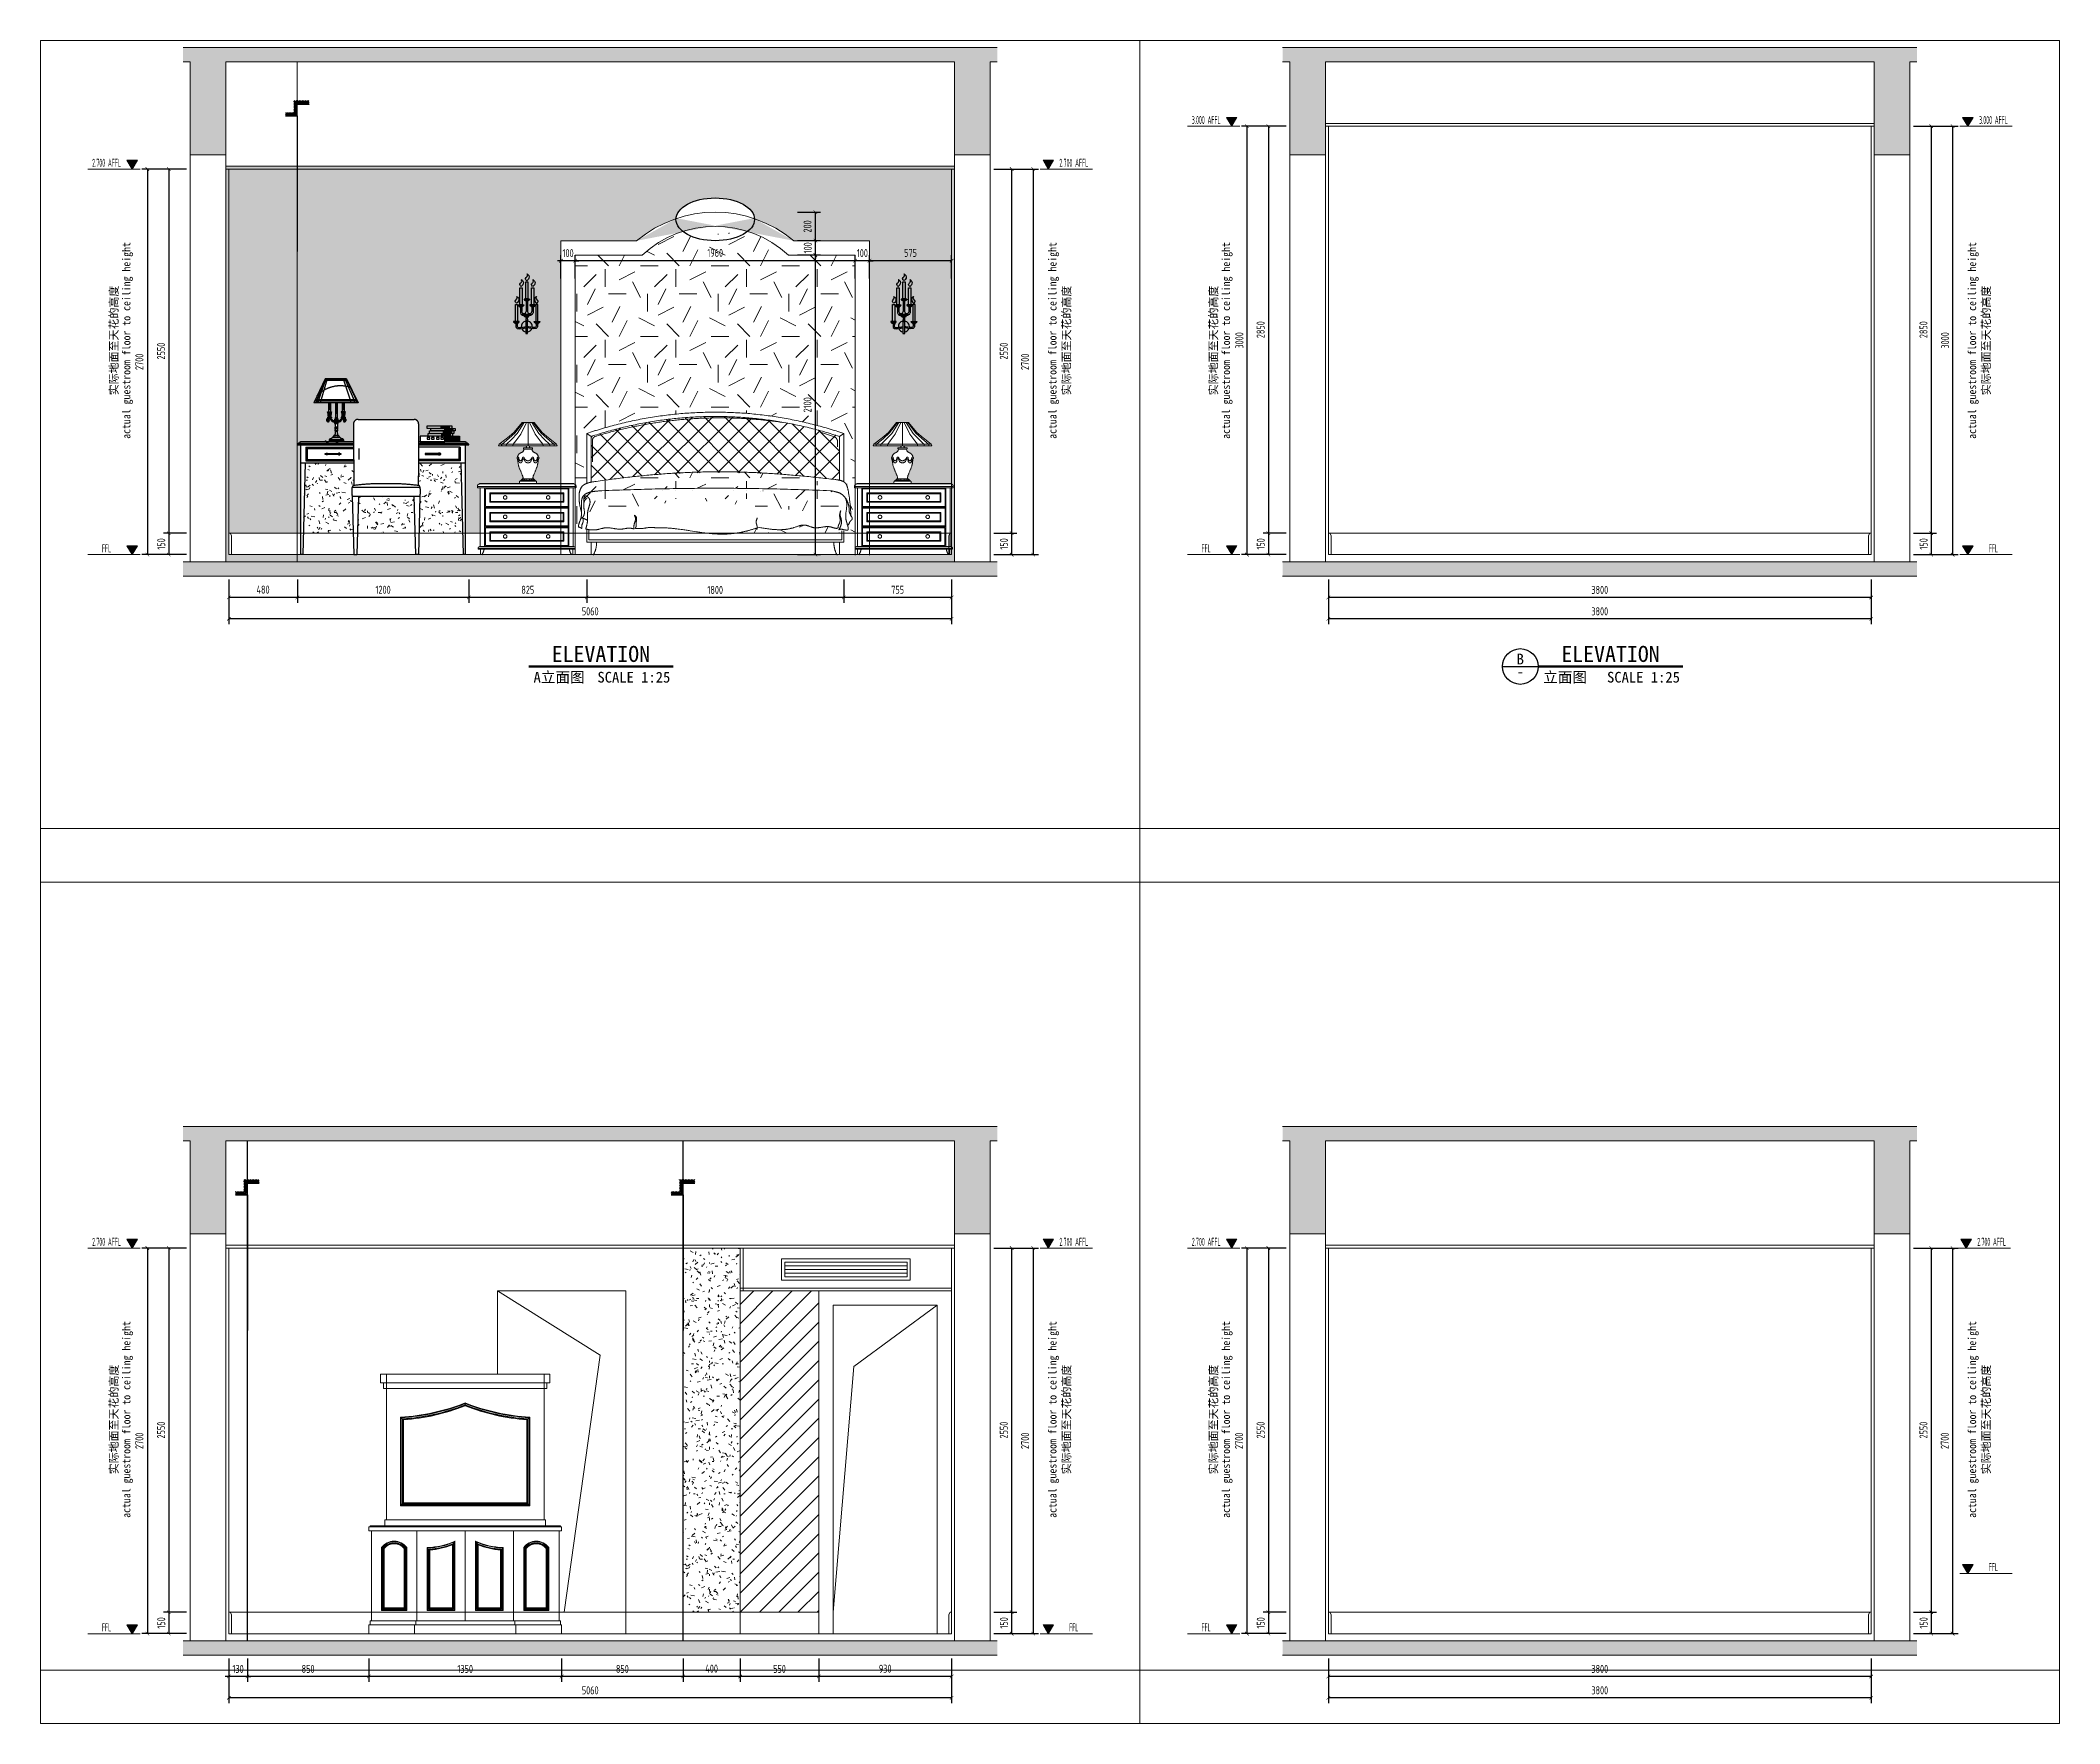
# Model space of a CAD drawing. Header units: millimetres. Extents: x 3162 to 221128, y -144913 to 11496.
# Drawn here: x 38479 to 52614, y -118701 to -106915 of the extents above; entities that cross this region are included whole.
import ezdxf
from ezdxf.enums import TextEntityAlignment as Align

# ---------------------------------------------------------------- set-up
doc = ezdxf.new("R2010")
doc.units = ezdxf.units.MM
doc.header["$LTSCALE"] = 10
for name, pattern in [('CENTER', [50.8, 31.75, -6.35, 6.35, -6.35]), ('DASH', [8.89, 6.35, -2.54]), ('HIDDEN2', [0.1875, 0.125, -0.0625])]:
    doc.linetypes.add(name, pattern=pattern)
doc.layers.get('Defpoints').update_dxf_attribs({"color": 250})
for name, color, linetype, lineweight in [('Contour【轮廓线】', 94, 'Continuous', 0), ('Drawing【图框、表格】', 150, 'Continuous', 0), ('Elevation【立面图库】', 150, 'Continuous', 0), ('FC-Hatch【平面填充】', 250, 'Continuous', 0), ('FF-Fixed【固定家具】', 30, 'Continuous', 0), ('FF-Socket【电气】', 124, 'Continuous', 0), ('FF-Text【平面文字】', 2, 'Continuous', 0), ('FF-【活动成品家具】', 51, 'Continuous', 0), ('Fine【细线】', 250, 'Continuous', 0), ('Finish【完成面】', 2, 'Continuous', 0), ('Gray【中细线】', 8, 'Continuous', 0), ('RC-dimensions', 44, 'Continuous', 0), ('Wall【立面墙】', 252, 'Continuous', 0)]:
    doc.layers.add(name, color=color, linetype=linetype, lineweight=lineweight)
for name, color, linetype in [('FIXTURE', 2, 'Continuous'), ('SYMBOL【符号】', 136, 'Continuous'), ('WALL_NEW【新建墙体】', 4, 'Continuous'), ('走线及回路标注', 1, 'Continuous')]:
    doc.layers.add(name, color=color, linetype=linetype)
doc.styles.add('宋体', font='', dxfattribs={"width": 0.8})
doc.styles.add('尺寸标注', font='ARCHS.SHX', dxfattribs={"width": 0.8})
doc.styles.add('标高', font='ARCHS.SHX', dxfattribs={"width": 0.5})
doc.styles.add('线上图名', font='simhei.ttf')
doc.styles.add('线下图名', font='simhei.ttf')
doc.styles.get('宋体').set_extended_font_data('SimSun')
doc.dimstyles.new('海龙1：25', dxfattribs={"dimscale": 25, "dimtxt": 2.25, "dimasz": 1, "dimexe": 1.5, "dimexo": 1, "dimgap": 1, "dimtad": 1, "dimdec": 0, "dimrnd": 5, "dimdsep": 46, "dimtxsty": '尺寸标注', "dimblk": 'ARCHTICK', "dimblk1": 'ARCHTICK', "dimblk2": 'ARCHTICK', "dimcen": 1, "dimclrd": 44, "dimclre": 44, "dimclrt": 2, "dimadec": 0, "dimazin": 0, "dimtfac": 1, "dimtdec": 0, "dimtix": 1, "dimtmove": 2, "dimatfit": 3, "dimldrblk": 'hl_arrow2', "dimfxl": 5, "dimfxlon": 1, "dimarcsym": 0})
pattern_1 = [(225, (0, 857.98), (35.35534, -35.35534), []), (230, (0, 857.98), (-71.726018, 6.275218), [7.5, -82.5]), (175, (0, 857.98), (13.87511, -75.219228), [6, -66]), (280.4514, (-5.98, 858.5), (-57.85092, -68.94393), [6.374, -70.1142]), (226.1842, (-2e-15, 837.98), (-106.724086, 16.55189), [11.25, -123.75]), (276.6356, (-8.89, 839.36), (-93.46626, -97.41178), [9.56105, -105.1713]), (171.1842, (-2e-15, 837.98), (-93.46618, -97.41189), [9, -99]), (201, (-10, 842.98), (-59.690703, 40.261893), [7.5, -82.5]), (146, (-10, 842.98), (-24.33156, -72.515006), [6, -66]), (251.4514, (-14.974, 846.334), (-84.022234, -32.253037), [6.374, -70.1142]), (217.5, (0, 857.978), (-1.2159855, -33.2893854), [0.5, -65.2, 0.5, -67, 0.5, -66.25]), (187.5, (0, 857.98), (-26.306954, -39.441171), [0.5, -38.2, 0.5, -63.7, 0.5, -25.25]), (147.5, (22.3, 857.978), (-53.3822436, 2.255487), [0.5, -25, 0.5, -78, 0.5, -103.5]), (137.5, (32.3, 857.98), (-58.318617, -10.010498), [0.5, -32.5, 0.5, -51.8, 0.5, -73.5])]
pattern_2 = [(225, (0, -804.164), (35.35534, -35.35534), []), (230, (0, -804.164), (-71.726018, 6.275218), [7.5, -82.5]), (175, (0, -804.164), (13.87511, -75.219228), [6, -66]), (280.4514, (-5.98, -803.64), (-57.85092, -68.94393), [6.374, -70.1142]), (226.1842, (-2e-15, -824.164), (-106.724086, 16.55189), [11.25, -123.75]), (276.6356, (-8.89, -822.79), (-93.46626, -97.41178), [9.56105, -105.1713]), (171.1842, (-2e-15, -824.16), (-93.46618, -97.41189), [9, -99]), (201, (-10, -819.164), (-59.690703, 40.261893), [7.5, -82.5]), (146, (-10, -819.164), (-24.33156, -72.515006), [6, -66]), (251.4514, (-14.974, -815.81), (-84.022234, -32.253037), [6.374, -70.1142]), (217.5, (0, -804.164), (-1.2159855, -33.2893854), [0.5, -65.2, 0.5, -67, 0.5, -66.25]), (187.5, (0, -804.164), (-26.306954, -39.441171), [0.5, -38.2, 0.5, -63.7, 0.5, -25.25]), (147.5, (22.3, -804.164), (-53.3822436, 2.255487), [0.5, -25, 0.5, -78, 0.5, -103.5]), (137.5, (32.3, -804.164), (-58.318617, -10.010498), [0.5, -32.5, 0.5, -51.8, 0.5, -73.5])]

msp = doc.modelspace()

# ---------------------------------------------------------------- blocks, each defined once
blk = doc.blocks.new('*U1165')
at = {"color": 2, "linetype": 'Continuous'}
blk.add_lwpolyline([(-17.26, 0, 0.7, 0.7, 0), (23.26, 0, 0.75, 0.75, 0)], format="xyseb", dxfattribs=at)
at = {"color": 2, "style": '线上图名', "flags": 8}
blk.add_attdef('EXISTING_PLAN', text='', height=4.5, dxfattribs=at).set_placement((3, 1.27), align=Align.CENTER)
at = {"color": 2, "style": '线下图名', "flags": 8}
blk.add_attdef('图名1', text='', height=3, dxfattribs=at).set_placement((-15.86, -1.5), align=Align.TOP_LEFT)
blk.add_attdef('比例1', text='', height=3, dxfattribs=at).set_placement((22.44, -1.5), align=Align.TOP_RIGHT)
blk = doc.blocks.new('*U173')
at = {"color": 2, "linetype": 'Continuous'}
blk.add_line((-27.26, 0), (-17.26, 0), dxfattribs=at)
blk.add_lwpolyline([(-17.26, 0, 0.7, 0.7, 0), (23.26, 0, 0.75, 0.75, 0)], format="xyseb", dxfattribs=at)
at = {"color": 150, "linetype": 'Continuous'}
blk.add_circle((-22.26, 0), 5, dxfattribs=at)
at = {"color": 2, "style": '线上图名', "flags": 8}
blk.add_attdef('EXISTING_PLAN', text='', height=4.5, dxfattribs=at).set_placement((3, 1.27), align=Align.CENTER)
at = {"color": 2, "style": '线下图名', "flags": 8}
blk.add_attdef('编号', text='', height=3, dxfattribs=at).set_placement((-22.26, 2.08), align=Align.MIDDLE)
blk.add_attdef('图号', text='', height=3, dxfattribs=at).set_placement((-22.26, -3.86), align=Align.BOTTOM_CENTER)
blk.add_attdef('图名1', text='', height=3, dxfattribs=at).set_placement((-15.86, -1.5), align=Align.TOP_LEFT)
blk.add_attdef('比例1', text='', height=3, dxfattribs=at).set_placement((22.44, -1.5), align=Align.TOP_RIGHT)
blk = doc.blocks.new('海龙工具_踢脚线')
blk.add_lwpolyline([(20, 0), (20, 90), (10, 100), (0, 100)])
blk = doc.blocks.new('_ArchTick')
at = {"color": 2, "linetype": 'ByBlock', "const_width": 0.15}
blk.add_lwpolyline([(-0.5, -0.5), (0.5, 0.5)], dxfattribs=at)
blk = doc.blocks.new('*D1689')
at = {"layer": 'Defpoints', "color": 0, "transparency": 16777216}
for p in [(39528, -107816), (39378, -110366), (39528, -110366)]:
    blk.add_point(p, dxfattribs=at)
at = {"layer": 'RC-dimensions', "color": 44, "lineweight": -2, "transparency": 16777216}
for p, q in [((39503, -107816), (39340, -107816)), ((39378, -107816), (39378, -110366)), ((39503, -110366), (39340, -110366))]:
    blk.add_line(p, q, dxfattribs=at)
at = {"layer": 'RC-dimensions', "color": 44, "lineweight": -2, "transparency": 16777216, "xscale": 25, "yscale": 25, "zscale": 25}
for p, rotation in [((39378, -107816), 90), ((39378, -110366), 270)]:
    blk.add_blockref('_ArchTick', p, dxfattribs=dict(at, rotation=rotation))
at = {"layer": 'RC-dimensions', "color": 2, "transparency": 16777216, "insert": (39324, -109091), "char_height": 56.2, "attachment_point": 5, "rotation": 90, "style": '尺寸标注'}
blk.add_mtext('2550', dxfattribs=at)
blk = doc.blocks.new('hl_arrow2')
at = {"color": 2}
blk.add_line((-0.22, 0), (-1, 0), dxfattribs=at)
blk.add_lwpolyline([(-0.22, 0), (-0.86, -0.69), (-0.65, -0.86), (0, 0), (-0.65, 0.86), (-0.86, 0.69)], close=True, dxfattribs=at)
for points in [[(-0.86, 0.69), (-0.65, 0.86), (-0.22, 0), (0, 0)], [(-0.86, -0.69), (-0.65, -0.86), (-0.22, 0), (0, 0)]]:
    blk.add_solid(points, dxfattribs=at)
blk = doc.blocks.new('*D1690')
at = {"layer": 'Defpoints', "color": 0, "transparency": 16777216}
for p in [(39528, -110366), (39378, -110516), (39528, -110516)]:
    blk.add_point(p, dxfattribs=at)
at = {"layer": 'RC-dimensions', "color": 44, "lineweight": -2, "transparency": 16777216}
for p, q in [((39503, -110366), (39340, -110366)), ((39378, -110366), (39378, -110516)), ((39503, -110516), (39340, -110516))]:
    blk.add_line(p, q, dxfattribs=at)
at = {"layer": 'RC-dimensions', "color": 44, "lineweight": -2, "transparency": 16777216, "xscale": 25, "yscale": 25, "zscale": 25}
for p, rotation in [((39378, -110366), 90), ((39378, -110516), 270)]:
    blk.add_blockref('_ArchTick', p, dxfattribs=dict(at, rotation=rotation))
at = {"layer": 'RC-dimensions', "color": 2, "transparency": 16777216, "insert": (39325, -110441), "char_height": 56.2, "attachment_point": 5, "rotation": 90, "style": '尺寸标注'}
blk.add_mtext('150', dxfattribs=at)
blk = doc.blocks.new('*D1691')
at = {"layer": 'Defpoints', "color": 0, "transparency": 16777216}
for p in [(39528, -107816), (39228, -110516), (39528, -110516)]:
    blk.add_point(p, dxfattribs=at)
at = {"layer": 'RC-dimensions', "color": 44, "lineweight": -2, "transparency": 16777216}
for p, q in [((39353, -107816), (39190, -107816)), ((39228, -107816), (39228, -110516)), ((39353, -110516), (39190, -110516))]:
    blk.add_line(p, q, dxfattribs=at)
at = {"layer": 'RC-dimensions', "color": 44, "lineweight": -2, "transparency": 16777216, "xscale": 25, "yscale": 25, "zscale": 25}
for p, rotation in [((39228, -107816), 90), ((39228, -110516), 270)]:
    blk.add_blockref('_ArchTick', p, dxfattribs=dict(at, rotation=rotation))
at = {"layer": 'RC-dimensions', "color": 2, "transparency": 16777216, "insert": (39172, -109166), "char_height": 56.2, "attachment_point": 5, "rotation": 90, "style": '尺寸标注'}
blk.add_mtext('2700', dxfattribs=at)
blk = doc.blocks.new('海龍_立面标识')
at = {"style": '宋体', "width": 0.9, "flags": 8}
blk.add_attdef('FLOOR_HEIGHT', text='', height=2.25, rotation=90, dxfattribs=at).set_placement((0, 0), align=Align.CENTER)
at = {"style": '宋体', "flags": 8}
blk.add_attdef('HEIGHT', text='', height=2.25, rotation=90, dxfattribs=at).set_placement((-3.5, 0), align=Align.CENTER)
blk = doc.blocks.new('hl_Elevation-A2')
blk.add_hatch(color=150).paths.add_polyline_path([(3.74, 2.47), (2.27, 0), (0.8, 2.47)])
at = {"color": 150}
blk.add_line((0, 0), (14.67, 0), dxfattribs=at)
blk.add_lwpolyline([(3.74, 2.47), (2.27, 0), (0.8, 2.47)], close=True, dxfattribs=at)
at = {"color": 2, "style": '标高', "width": 0.8, "flags": 8}
blk.add_attdef('HEIGHT', text='', height=2.25, dxfattribs=at).set_placement((9.42, 1.75), align=Align.MIDDLE_CENTER)
blk = doc.blocks.new('*D1693')
at = {"layer": 'Defpoints', "color": 0, "transparency": 16777216}
for p in [(45128, -107816), (45128, -110366), (45278, -110366)]:
    blk.add_point(p, dxfattribs=at)
at = {"layer": 'RC-dimensions', "color": 44, "lineweight": -2, "transparency": 16777216}
for p, q in [((45153, -107816), (45315, -107816)), ((45278, -107816), (45278, -110366)), ((45153, -110366), (45315, -110366))]:
    blk.add_line(p, q, dxfattribs=at)
at = {"layer": 'RC-dimensions', "color": 44, "lineweight": -2, "transparency": 16777216, "xscale": 25, "yscale": 25, "zscale": 25}
for p, rotation in [((45278, -107816), 90), ((45278, -110366), 270)]:
    blk.add_blockref('_ArchTick', p, dxfattribs=dict(at, rotation=rotation))
at = {"layer": 'RC-dimensions', "color": 2, "transparency": 16777216, "insert": (45223, -109091), "char_height": 56.2, "attachment_point": 5, "rotation": 90, "style": '尺寸标注'}
blk.add_mtext('2550', dxfattribs=at)
blk = doc.blocks.new('*D1694')
at = {"layer": 'Defpoints', "color": 0, "transparency": 16777216}
for p in [(45128, -110366), (45128, -110516), (45278, -110516)]:
    blk.add_point(p, dxfattribs=at)
at = {"layer": 'RC-dimensions', "color": 44, "lineweight": -2, "transparency": 16777216}
for p, q in [((45153, -110366), (45315, -110366)), ((45278, -110366), (45278, -110516)), ((45153, -110516), (45315, -110516))]:
    blk.add_line(p, q, dxfattribs=at)
at = {"layer": 'RC-dimensions', "color": 44, "lineweight": -2, "transparency": 16777216, "xscale": 25, "yscale": 25, "zscale": 25}
for p, rotation in [((45278, -110366), 90), ((45278, -110516), 270)]:
    blk.add_blockref('_ArchTick', p, dxfattribs=dict(at, rotation=rotation))
at = {"layer": 'RC-dimensions', "color": 2, "transparency": 16777216, "insert": (45224, -110441), "char_height": 56.2, "attachment_point": 5, "rotation": 90, "style": '尺寸标注'}
blk.add_mtext('150', dxfattribs=at)
blk = doc.blocks.new('*D1692')
at = {"layer": 'Defpoints', "color": 0, "transparency": 16777216}
for p in [(45128, -107816), (45128, -110516), (45428, -110516)]:
    blk.add_point(p, dxfattribs=at)
at = {"layer": 'RC-dimensions', "color": 44, "lineweight": -2, "transparency": 16777216}
for p, q in [((45303, -107816), (45465, -107816)), ((45428, -107816), (45428, -110516)), ((45303, -110516), (45465, -110516))]:
    blk.add_line(p, q, dxfattribs=at)
at = {"layer": 'RC-dimensions', "color": 44, "lineweight": -2, "transparency": 16777216, "xscale": 25, "yscale": 25, "zscale": 25}
for p, rotation in [((45428, -107816), 90), ((45428, -110516), 270)]:
    blk.add_blockref('_ArchTick', p, dxfattribs=dict(at, rotation=rotation))
at = {"layer": 'RC-dimensions', "color": 2, "transparency": 16777216, "insert": (45372, -109166), "char_height": 56.2, "attachment_point": 5, "rotation": 90, "style": '尺寸标注'}
blk.add_mtext('2700', dxfattribs=at)
blk = doc.blocks.new('*D1695')
at = {"layer": 'Defpoints', "color": 0, "transparency": 16777216}
for p in [(44103, -110666), (44858, -110666), (44103, -110816)]:
    blk.add_point(p, dxfattribs=at)
at = {"layer": 'RC-dimensions', "color": 44, "lineweight": -2, "transparency": 16777216}
for p, q in [((44103, -110691), (44103, -110854)), ((44858, -110816), (44103, -110816)), ((44858, -110691), (44858, -110854))]:
    blk.add_line(p, q, dxfattribs=at)
at = {"layer": 'RC-dimensions', "color": 44, "lineweight": -2, "transparency": 16777216, "xscale": 25, "yscale": 25, "zscale": 25, "rotation": 180}
blk.add_blockref('_ArchTick', (44103, -110816), dxfattribs=at)
at = {"layer": 'RC-dimensions', "color": 44, "lineweight": -2, "transparency": 16777216, "xscale": 25, "yscale": 25, "zscale": 25}
blk.add_blockref('_ArchTick', (44858, -110816), dxfattribs=at)
at = {"layer": 'RC-dimensions', "color": 2, "transparency": 16777216, "insert": (44480, -110762), "char_height": 56.2, "attachment_point": 5, "style": '尺寸标注'}
blk.add_mtext('755', dxfattribs=at)
blk = doc.blocks.new('*D1696')
at = {"layer": 'Defpoints', "color": 0, "transparency": 16777216}
for p in [(39798, -110666), (44858, -110666), (39798, -110966)]:
    blk.add_point(p, dxfattribs=at)
at = {"layer": 'RC-dimensions', "color": 44, "lineweight": -2, "transparency": 16777216}
for p, q in [((39798, -110841), (39798, -111004)), ((44858, -110841), (44858, -111004)), ((44858, -110966), (39798, -110966))]:
    blk.add_line(p, q, dxfattribs=at)
at = {"layer": 'RC-dimensions', "color": 44, "lineweight": -2, "transparency": 16777216, "xscale": 25, "yscale": 25, "zscale": 25, "rotation": 180}
blk.add_blockref('_ArchTick', (39798, -110966), dxfattribs=at)
at = {"layer": 'RC-dimensions', "color": 44, "lineweight": -2, "transparency": 16777216, "xscale": 25, "yscale": 25, "zscale": 25}
blk.add_blockref('_ArchTick', (44858, -110966), dxfattribs=at)
at = {"layer": 'RC-dimensions', "color": 2, "transparency": 16777216, "insert": (42328, -110913), "char_height": 56.2, "attachment_point": 5, "style": '尺寸标注'}
blk.add_mtext('5060', dxfattribs=at)
blk = doc.blocks.new('*D1697')
at = {"layer": 'Defpoints', "color": 0, "transparency": 16777216}
for p in [(47225, -107516), (47075, -110366), (47225, -110366)]:
    blk.add_point(p, dxfattribs=at)
at = {"layer": 'RC-dimensions', "color": 44, "lineweight": -2, "transparency": 16777216}
for p, q in [((47200, -107516), (47038, -107516)), ((47075, -107516), (47075, -110366)), ((47200, -110366), (47038, -110366))]:
    blk.add_line(p, q, dxfattribs=at)
at = {"layer": 'RC-dimensions', "color": 44, "lineweight": -2, "transparency": 16777216, "xscale": 25, "yscale": 25, "zscale": 25}
for p, rotation in [((47075, -107516), 90), ((47075, -110366), 270)]:
    blk.add_blockref('_ArchTick', p, dxfattribs=dict(at, rotation=rotation))
at = {"layer": 'RC-dimensions', "color": 2, "transparency": 16777216, "insert": (47021, -108941), "char_height": 56.2, "attachment_point": 5, "rotation": 90, "style": '尺寸标注'}
blk.add_mtext('2850', dxfattribs=at)
blk = doc.blocks.new('*D1698')
at = {"layer": 'Defpoints', "color": 0, "transparency": 16777216}
for p in [(47225, -110366), (47075, -110516), (47225, -110516)]:
    blk.add_point(p, dxfattribs=at)
at = {"layer": 'RC-dimensions', "color": 44, "lineweight": -2, "transparency": 16777216}
for p, q in [((47200, -110366), (47038, -110366)), ((47075, -110366), (47075, -110516)), ((47200, -110516), (47038, -110516))]:
    blk.add_line(p, q, dxfattribs=at)
at = {"layer": 'RC-dimensions', "color": 44, "lineweight": -2, "transparency": 16777216, "xscale": 25, "yscale": 25, "zscale": 25}
for p, rotation in [((47075, -110366), 90), ((47075, -110516), 270)]:
    blk.add_blockref('_ArchTick', p, dxfattribs=dict(at, rotation=rotation))
at = {"layer": 'RC-dimensions', "color": 2, "transparency": 16777216, "insert": (47022, -110441), "char_height": 56.2, "attachment_point": 5, "rotation": 90, "style": '尺寸标注'}
blk.add_mtext('150', dxfattribs=at)
blk = doc.blocks.new('*D1699')
at = {"layer": 'Defpoints', "color": 0, "transparency": 16777216}
for p in [(47225, -107516), (46925, -110516), (47225, -110516)]:
    blk.add_point(p, dxfattribs=at)
at = {"layer": 'RC-dimensions', "color": 44, "lineweight": -2, "transparency": 16777216}
for p, q in [((47050, -107516), (46888, -107516)), ((46925, -107516), (46925, -110516)), ((47050, -110516), (46888, -110516))]:
    blk.add_line(p, q, dxfattribs=at)
at = {"layer": 'RC-dimensions', "color": 44, "lineweight": -2, "transparency": 16777216, "xscale": 25, "yscale": 25, "zscale": 25}
for p, rotation in [((46925, -107516), 90), ((46925, -110516), 270)]:
    blk.add_blockref('_ArchTick', p, dxfattribs=dict(at, rotation=rotation))
at = {"layer": 'RC-dimensions', "color": 2, "transparency": 16777216, "insert": (46872, -109016), "char_height": 56.2, "attachment_point": 5, "rotation": 90, "style": '尺寸标注'}
blk.add_mtext('3000', dxfattribs=at)
blk = doc.blocks.new('*D1700')
at = {"layer": 'Defpoints', "color": 0, "transparency": 16777216}
for p in [(51565, -107516), (51565, -110366), (51715, -110366)]:
    blk.add_point(p, dxfattribs=at)
at = {"layer": 'RC-dimensions', "color": 44, "lineweight": -2, "transparency": 16777216}
for p, q in [((51590, -107516), (51753, -107516)), ((51715, -107516), (51715, -110366)), ((51590, -110366), (51753, -110366))]:
    blk.add_line(p, q, dxfattribs=at)
at = {"layer": 'RC-dimensions', "color": 44, "lineweight": -2, "transparency": 16777216, "xscale": 25, "yscale": 25, "zscale": 25}
for p, rotation in [((51715, -107516), 90), ((51715, -110366), 270)]:
    blk.add_blockref('_ArchTick', p, dxfattribs=dict(at, rotation=rotation))
at = {"layer": 'RC-dimensions', "color": 2, "transparency": 16777216, "insert": (51661, -108941), "char_height": 56.2, "attachment_point": 5, "rotation": 90, "style": '尺寸标注'}
blk.add_mtext('2850', dxfattribs=at)
blk = doc.blocks.new('*D1701')
at = {"layer": 'Defpoints', "color": 0, "transparency": 16777216}
for p in [(51565, -110366), (51565, -110516), (51715, -110516)]:
    blk.add_point(p, dxfattribs=at)
at = {"layer": 'RC-dimensions', "color": 44, "lineweight": -2, "transparency": 16777216}
for p, q in [((51590, -110366), (51753, -110366)), ((51715, -110366), (51715, -110516)), ((51590, -110516), (51753, -110516))]:
    blk.add_line(p, q, dxfattribs=at)
at = {"layer": 'RC-dimensions', "color": 44, "lineweight": -2, "transparency": 16777216, "xscale": 25, "yscale": 25, "zscale": 25}
for p, rotation in [((51715, -110366), 90), ((51715, -110516), 270)]:
    blk.add_blockref('_ArchTick', p, dxfattribs=dict(at, rotation=rotation))
at = {"layer": 'RC-dimensions', "color": 2, "transparency": 16777216, "insert": (51662, -110441), "char_height": 56.2, "attachment_point": 5, "rotation": 90, "style": '尺寸标注'}
blk.add_mtext('150', dxfattribs=at)
blk = doc.blocks.new('*D1702')
at = {"layer": 'Defpoints', "color": 0, "transparency": 16777216}
for p in [(51565, -107516), (51565, -110516), (51865, -110516)]:
    blk.add_point(p, dxfattribs=at)
at = {"layer": 'RC-dimensions', "color": 44, "lineweight": -2, "transparency": 16777216}
for p, q in [((51740, -107516), (51903, -107516)), ((51865, -107516), (51865, -110516)), ((51740, -110516), (51903, -110516))]:
    blk.add_line(p, q, dxfattribs=at)
at = {"layer": 'RC-dimensions', "color": 44, "lineweight": -2, "transparency": 16777216, "xscale": 25, "yscale": 25, "zscale": 25}
for p, rotation in [((51865, -107516), 90), ((51865, -110516), 270)]:
    blk.add_blockref('_ArchTick', p, dxfattribs=dict(at, rotation=rotation))
at = {"layer": 'RC-dimensions', "color": 2, "transparency": 16777216, "insert": (51812, -109016), "char_height": 56.2, "attachment_point": 5, "rotation": 90, "style": '尺寸标注'}
blk.add_mtext('3000', dxfattribs=at)
blk = doc.blocks.new('*D1703')
at = {"layer": 'Defpoints', "color": 0, "transparency": 16777216}
for p in [(47495, -110666), (51295, -110666), (47495, -110816)]:
    blk.add_point(p, dxfattribs=at)
at = {"layer": 'RC-dimensions', "color": 44, "lineweight": -2, "transparency": 16777216}
for p, q in [((47495, -110691), (47495, -110854)), ((51295, -110816), (47495, -110816)), ((51295, -110691), (51295, -110854))]:
    blk.add_line(p, q, dxfattribs=at)
at = {"layer": 'RC-dimensions', "color": 44, "lineweight": -2, "transparency": 16777216, "xscale": 25, "yscale": 25, "zscale": 25, "rotation": 180}
blk.add_blockref('_ArchTick', (47495, -110816), dxfattribs=at)
at = {"layer": 'RC-dimensions', "color": 44, "lineweight": -2, "transparency": 16777216, "xscale": 25, "yscale": 25, "zscale": 25}
blk.add_blockref('_ArchTick', (51295, -110816), dxfattribs=at)
at = {"layer": 'RC-dimensions', "color": 2, "transparency": 16777216, "insert": (49395, -110763), "char_height": 56.2, "attachment_point": 5, "style": '尺寸标注'}
blk.add_mtext('3800', dxfattribs=at)
blk = doc.blocks.new('*D1704')
at = {"layer": 'Defpoints', "color": 0, "transparency": 16777216}
for p in [(47495, -110666), (51295, -110666), (47495, -110966)]:
    blk.add_point(p, dxfattribs=at)
at = {"layer": 'RC-dimensions', "color": 44, "lineweight": -2, "transparency": 16777216}
for p, q in [((47495, -110841), (47495, -111004)), ((51295, -110841), (51295, -111004)), ((51295, -110966), (47495, -110966))]:
    blk.add_line(p, q, dxfattribs=at)
at = {"layer": 'RC-dimensions', "color": 44, "lineweight": -2, "transparency": 16777216, "xscale": 25, "yscale": 25, "zscale": 25, "rotation": 180}
blk.add_blockref('_ArchTick', (47495, -110966), dxfattribs=at)
at = {"layer": 'RC-dimensions', "color": 44, "lineweight": -2, "transparency": 16777216, "xscale": 25, "yscale": 25, "zscale": 25}
blk.add_blockref('_ArchTick', (51295, -110966), dxfattribs=at)
at = {"layer": 'RC-dimensions', "color": 2, "transparency": 16777216, "insert": (49395, -110913), "char_height": 56.2, "attachment_point": 5, "style": '尺寸标注'}
blk.add_mtext('3800', dxfattribs=at)
blk = doc.blocks.new('*D1705')
at = {"layer": 'Defpoints', "color": 0, "transparency": 16777216}
for p in [(39528, -115371), (39378, -117921), (39528, -117921)]:
    blk.add_point(p, dxfattribs=at)
at = {"layer": 'RC-dimensions', "color": 44, "lineweight": -2, "transparency": 16777216}
for p, q in [((39503, -115371), (39340, -115371)), ((39378, -115371), (39378, -117921)), ((39503, -117921), (39340, -117921))]:
    blk.add_line(p, q, dxfattribs=at)
at = {"layer": 'RC-dimensions', "color": 44, "lineweight": -2, "transparency": 16777216, "xscale": 25, "yscale": 25, "zscale": 25}
for p, rotation in [((39378, -115371), 90), ((39378, -117921), 270)]:
    blk.add_blockref('_ArchTick', p, dxfattribs=dict(at, rotation=rotation))
at = {"layer": 'RC-dimensions', "color": 2, "transparency": 16777216, "insert": (39324, -116646), "char_height": 56.2, "attachment_point": 5, "rotation": 90, "style": '尺寸标注'}
blk.add_mtext('2550', dxfattribs=at)
blk = doc.blocks.new('*D1706')
at = {"layer": 'Defpoints', "color": 0, "transparency": 16777216}
for p in [(39528, -117921), (39378, -118071), (39528, -118071)]:
    blk.add_point(p, dxfattribs=at)
at = {"layer": 'RC-dimensions', "color": 44, "lineweight": -2, "transparency": 16777216}
for p, q in [((39503, -117921), (39340, -117921)), ((39378, -117921), (39378, -118071)), ((39503, -118071), (39340, -118071))]:
    blk.add_line(p, q, dxfattribs=at)
at = {"layer": 'RC-dimensions', "color": 44, "lineweight": -2, "transparency": 16777216, "xscale": 25, "yscale": 25, "zscale": 25}
for p, rotation in [((39378, -117921), 90), ((39378, -118071), 270)]:
    blk.add_blockref('_ArchTick', p, dxfattribs=dict(at, rotation=rotation))
at = {"layer": 'RC-dimensions', "color": 2, "transparency": 16777216, "insert": (39325, -117996), "char_height": 56.2, "attachment_point": 5, "rotation": 90, "style": '尺寸标注'}
blk.add_mtext('150', dxfattribs=at)
blk = doc.blocks.new('*D1707')
at = {"layer": 'Defpoints', "color": 0, "transparency": 16777216}
for p in [(39528, -115371), (39228, -118071), (39528, -118071)]:
    blk.add_point(p, dxfattribs=at)
at = {"layer": 'RC-dimensions', "color": 44, "lineweight": -2, "transparency": 16777216}
for p, q in [((39353, -115371), (39190, -115371)), ((39228, -115371), (39228, -118071)), ((39353, -118071), (39190, -118071))]:
    blk.add_line(p, q, dxfattribs=at)
at = {"layer": 'RC-dimensions', "color": 44, "lineweight": -2, "transparency": 16777216, "xscale": 25, "yscale": 25, "zscale": 25}
for p, rotation in [((39228, -115371), 90), ((39228, -118071), 270)]:
    blk.add_blockref('_ArchTick', p, dxfattribs=dict(at, rotation=rotation))
at = {"layer": 'RC-dimensions', "color": 2, "transparency": 16777216, "insert": (39172, -116721), "char_height": 56.2, "attachment_point": 5, "rotation": 90, "style": '尺寸标注'}
blk.add_mtext('2700', dxfattribs=at)
blk = doc.blocks.new('*D1708')
at = {"layer": 'Defpoints', "color": 0, "transparency": 16777216}
for p in [(45128, -115371), (45128, -117921), (45278, -117921)]:
    blk.add_point(p, dxfattribs=at)
at = {"layer": 'RC-dimensions', "color": 44, "lineweight": -2, "transparency": 16777216}
for p, q in [((45153, -115371), (45315, -115371)), ((45278, -115371), (45278, -117921)), ((45153, -117921), (45315, -117921))]:
    blk.add_line(p, q, dxfattribs=at)
at = {"layer": 'RC-dimensions', "color": 44, "lineweight": -2, "transparency": 16777216, "xscale": 25, "yscale": 25, "zscale": 25}
for p, rotation in [((45278, -115371), 90), ((45278, -117921), 270)]:
    blk.add_blockref('_ArchTick', p, dxfattribs=dict(at, rotation=rotation))
at = {"layer": 'RC-dimensions', "color": 2, "transparency": 16777216, "insert": (45223, -116646), "char_height": 56.2, "attachment_point": 5, "rotation": 90, "style": '尺寸标注'}
blk.add_mtext('2550', dxfattribs=at)
blk = doc.blocks.new('*D1709')
at = {"layer": 'Defpoints', "color": 0, "transparency": 16777216}
for p in [(45128, -117921), (45128, -118071), (45278, -118071)]:
    blk.add_point(p, dxfattribs=at)
at = {"layer": 'RC-dimensions', "color": 44, "lineweight": -2, "transparency": 16777216}
for p, q in [((45153, -117921), (45315, -117921)), ((45278, -117921), (45278, -118071)), ((45153, -118071), (45315, -118071))]:
    blk.add_line(p, q, dxfattribs=at)
at = {"layer": 'RC-dimensions', "color": 44, "lineweight": -2, "transparency": 16777216, "xscale": 25, "yscale": 25, "zscale": 25}
for p, rotation in [((45278, -117921), 90), ((45278, -118071), 270)]:
    blk.add_blockref('_ArchTick', p, dxfattribs=dict(at, rotation=rotation))
at = {"layer": 'RC-dimensions', "color": 2, "transparency": 16777216, "insert": (45224, -117996), "char_height": 56.2, "attachment_point": 5, "rotation": 90, "style": '尺寸标注'}
blk.add_mtext('150', dxfattribs=at)
blk = doc.blocks.new('*D1710')
at = {"layer": 'Defpoints', "color": 0, "transparency": 16777216}
for p in [(45128, -115371), (45128, -118071), (45428, -118071)]:
    blk.add_point(p, dxfattribs=at)
at = {"layer": 'RC-dimensions', "color": 44, "lineweight": -2, "transparency": 16777216}
for p, q in [((45303, -115371), (45465, -115371)), ((45428, -115371), (45428, -118071)), ((45303, -118071), (45465, -118071))]:
    blk.add_line(p, q, dxfattribs=at)
at = {"layer": 'RC-dimensions', "color": 44, "lineweight": -2, "transparency": 16777216, "xscale": 25, "yscale": 25, "zscale": 25}
for p, rotation in [((45428, -115371), 90), ((45428, -118071), 270)]:
    blk.add_blockref('_ArchTick', p, dxfattribs=dict(at, rotation=rotation))
at = {"layer": 'RC-dimensions', "color": 2, "transparency": 16777216, "insert": (45372, -116721), "char_height": 56.2, "attachment_point": 5, "rotation": 90, "style": '尺寸标注'}
blk.add_mtext('2700', dxfattribs=at)
blk = doc.blocks.new('*D1711')
at = {"layer": 'Defpoints', "color": 0, "transparency": 16777216}
for p in [(43928, -118221), (44858, -118221), (43928, -118371)]:
    blk.add_point(p, dxfattribs=at)
at = {"layer": 'RC-dimensions', "color": 44, "lineweight": -2, "transparency": 16777216}
for p, q in [((43928, -118246), (43928, -118409)), ((44858, -118246), (44858, -118409)), ((44858, -118371), (43928, -118371))]:
    blk.add_line(p, q, dxfattribs=at)
at = {"layer": 'RC-dimensions', "color": 44, "lineweight": -2, "transparency": 16777216, "xscale": 25, "yscale": 25, "zscale": 25, "rotation": 180}
blk.add_blockref('_ArchTick', (43928, -118371), dxfattribs=at)
at = {"layer": 'RC-dimensions', "color": 44, "lineweight": -2, "transparency": 16777216, "xscale": 25, "yscale": 25, "zscale": 25}
blk.add_blockref('_ArchTick', (44858, -118371), dxfattribs=at)
at = {"layer": 'RC-dimensions', "color": 2, "transparency": 16777216, "insert": (44393, -118317), "char_height": 56.2, "attachment_point": 5, "style": '尺寸标注'}
blk.add_mtext('930', dxfattribs=at)
blk = doc.blocks.new('*D1712')
at = {"layer": 'Defpoints', "color": 0, "transparency": 16777216}
for p in [(39798, -118221), (44858, -118221), (39798, -118521)]:
    blk.add_point(p, dxfattribs=at)
at = {"layer": 'RC-dimensions', "color": 44, "lineweight": -2, "transparency": 16777216}
for p, q in [((39798, -118396), (39798, -118559)), ((44858, -118396), (44858, -118559)), ((44858, -118521), (39798, -118521))]:
    blk.add_line(p, q, dxfattribs=at)
at = {"layer": 'RC-dimensions', "color": 44, "lineweight": -2, "transparency": 16777216, "xscale": 25, "yscale": 25, "zscale": 25, "rotation": 180}
blk.add_blockref('_ArchTick', (39798, -118521), dxfattribs=at)
at = {"layer": 'RC-dimensions', "color": 44, "lineweight": -2, "transparency": 16777216, "xscale": 25, "yscale": 25, "zscale": 25}
blk.add_blockref('_ArchTick', (44858, -118521), dxfattribs=at)
at = {"layer": 'RC-dimensions', "color": 2, "transparency": 16777216, "insert": (42328, -118468), "char_height": 56.2, "attachment_point": 5, "style": '尺寸标注'}
blk.add_mtext('5060', dxfattribs=at)
blk = doc.blocks.new('*D1713')
at = {"layer": 'Defpoints', "color": 0, "transparency": 16777216}
for p in [(47225, -115371), (47075, -117921), (47225, -117921)]:
    blk.add_point(p, dxfattribs=at)
at = {"layer": 'RC-dimensions', "color": 44, "lineweight": -2, "transparency": 16777216}
for p, q in [((47200, -115371), (47038, -115371)), ((47075, -115371), (47075, -117921)), ((47200, -117921), (47038, -117921))]:
    blk.add_line(p, q, dxfattribs=at)
at = {"layer": 'RC-dimensions', "color": 44, "lineweight": -2, "transparency": 16777216, "xscale": 25, "yscale": 25, "zscale": 25}
for p, rotation in [((47075, -115371), 90), ((47075, -117921), 270)]:
    blk.add_blockref('_ArchTick', p, dxfattribs=dict(at, rotation=rotation))
at = {"layer": 'RC-dimensions', "color": 2, "transparency": 16777216, "insert": (47021, -116646), "char_height": 56.2, "attachment_point": 5, "rotation": 90, "style": '尺寸标注'}
blk.add_mtext('2550', dxfattribs=at)
blk = doc.blocks.new('*D1714')
at = {"layer": 'Defpoints', "color": 0, "transparency": 16777216}
for p in [(47225, -117921), (47075, -118071), (47225, -118071)]:
    blk.add_point(p, dxfattribs=at)
at = {"layer": 'RC-dimensions', "color": 44, "lineweight": -2, "transparency": 16777216}
for p, q in [((47200, -117921), (47038, -117921)), ((47075, -117921), (47075, -118071)), ((47200, -118071), (47038, -118071))]:
    blk.add_line(p, q, dxfattribs=at)
at = {"layer": 'RC-dimensions', "color": 44, "lineweight": -2, "transparency": 16777216, "xscale": 25, "yscale": 25, "zscale": 25}
for p, rotation in [((47075, -117921), 90), ((47075, -118071), 270)]:
    blk.add_blockref('_ArchTick', p, dxfattribs=dict(at, rotation=rotation))
at = {"layer": 'RC-dimensions', "color": 2, "transparency": 16777216, "insert": (47022, -117996), "char_height": 56.2, "attachment_point": 5, "rotation": 90, "style": '尺寸标注'}
blk.add_mtext('150', dxfattribs=at)
blk = doc.blocks.new('*D1715')
at = {"layer": 'Defpoints', "color": 0, "transparency": 16777216}
for p in [(47225, -115371), (46925, -118071), (47225, -118071)]:
    blk.add_point(p, dxfattribs=at)
at = {"layer": 'RC-dimensions', "color": 44, "lineweight": -2, "transparency": 16777216}
for p, q in [((47050, -115371), (46888, -115371)), ((46925, -115371), (46925, -118071)), ((47050, -118071), (46888, -118071))]:
    blk.add_line(p, q, dxfattribs=at)
at = {"layer": 'RC-dimensions', "color": 44, "lineweight": -2, "transparency": 16777216, "xscale": 25, "yscale": 25, "zscale": 25}
for p, rotation in [((46925, -115371), 90), ((46925, -118071), 270)]:
    blk.add_blockref('_ArchTick', p, dxfattribs=dict(at, rotation=rotation))
at = {"layer": 'RC-dimensions', "color": 2, "transparency": 16777216, "insert": (46870, -116721), "char_height": 56.2, "attachment_point": 5, "rotation": 90, "style": '尺寸标注'}
blk.add_mtext('2700', dxfattribs=at)
blk = doc.blocks.new('*D1716')
at = {"layer": 'Defpoints', "color": 0, "transparency": 16777216}
for p in [(51565, -115371), (51565, -117921), (51715, -117921)]:
    blk.add_point(p, dxfattribs=at)
at = {"layer": 'RC-dimensions', "color": 44, "lineweight": -2, "transparency": 16777216}
for p, q in [((51590, -115371), (51753, -115371)), ((51715, -115371), (51715, -117921)), ((51590, -117921), (51753, -117921))]:
    blk.add_line(p, q, dxfattribs=at)
at = {"layer": 'RC-dimensions', "color": 44, "lineweight": -2, "transparency": 16777216, "xscale": 25, "yscale": 25, "zscale": 25}
for p, rotation in [((51715, -115371), 90), ((51715, -117921), 270)]:
    blk.add_blockref('_ArchTick', p, dxfattribs=dict(at, rotation=rotation))
at = {"layer": 'RC-dimensions', "color": 2, "transparency": 16777216, "insert": (51661, -116646), "char_height": 56.2, "attachment_point": 5, "rotation": 90, "style": '尺寸标注'}
blk.add_mtext('2550', dxfattribs=at)
blk = doc.blocks.new('*D1717')
at = {"layer": 'Defpoints', "color": 0, "transparency": 16777216}
for p in [(51565, -117921), (51565, -118071), (51715, -118071)]:
    blk.add_point(p, dxfattribs=at)
at = {"layer": 'RC-dimensions', "color": 44, "lineweight": -2, "transparency": 16777216}
for p, q in [((51590, -117921), (51753, -117921)), ((51715, -117921), (51715, -118071)), ((51590, -118071), (51753, -118071))]:
    blk.add_line(p, q, dxfattribs=at)
at = {"layer": 'RC-dimensions', "color": 44, "lineweight": -2, "transparency": 16777216, "xscale": 25, "yscale": 25, "zscale": 25}
for p, rotation in [((51715, -117921), 90), ((51715, -118071), 270)]:
    blk.add_blockref('_ArchTick', p, dxfattribs=dict(at, rotation=rotation))
at = {"layer": 'RC-dimensions', "color": 2, "transparency": 16777216, "insert": (51662, -117996), "char_height": 56.2, "attachment_point": 5, "rotation": 90, "style": '尺寸标注'}
blk.add_mtext('150', dxfattribs=at)
blk = doc.blocks.new('*D1718')
at = {"layer": 'Defpoints', "color": 0, "transparency": 16777216}
for p in [(51565, -115371), (51565, -118071), (51865, -118071)]:
    blk.add_point(p, dxfattribs=at)
at = {"layer": 'RC-dimensions', "color": 44, "lineweight": -2, "transparency": 16777216}
for p, q in [((51740, -115371), (51903, -115371)), ((51865, -115371), (51865, -118071)), ((51740, -118071), (51903, -118071))]:
    blk.add_line(p, q, dxfattribs=at)
at = {"layer": 'RC-dimensions', "color": 44, "lineweight": -2, "transparency": 16777216, "xscale": 25, "yscale": 25, "zscale": 25}
for p, rotation in [((51865, -115371), 90), ((51865, -118071), 270)]:
    blk.add_blockref('_ArchTick', p, dxfattribs=dict(at, rotation=rotation))
at = {"layer": 'RC-dimensions', "color": 2, "transparency": 16777216, "insert": (51810, -116721), "char_height": 56.2, "attachment_point": 5, "rotation": 90, "style": '尺寸标注'}
blk.add_mtext('2700', dxfattribs=at)
blk = doc.blocks.new('*D1719')
at = {"layer": 'Defpoints', "color": 0, "transparency": 16777216}
for p in [(47495, -118221), (51295, -118221), (47495, -118371)]:
    blk.add_point(p, dxfattribs=at)
at = {"layer": 'RC-dimensions', "color": 44, "lineweight": -2, "transparency": 16777216}
for p, q in [((47495, -118246), (47495, -118409)), ((51295, -118246), (51295, -118409)), ((51295, -118371), (47495, -118371))]:
    blk.add_line(p, q, dxfattribs=at)
at = {"layer": 'RC-dimensions', "color": 44, "lineweight": -2, "transparency": 16777216, "xscale": 25, "yscale": 25, "zscale": 25, "rotation": 180}
blk.add_blockref('_ArchTick', (47495, -118371), dxfattribs=at)
at = {"layer": 'RC-dimensions', "color": 44, "lineweight": -2, "transparency": 16777216, "xscale": 25, "yscale": 25, "zscale": 25}
blk.add_blockref('_ArchTick', (51295, -118371), dxfattribs=at)
at = {"layer": 'RC-dimensions', "color": 2, "transparency": 16777216, "insert": (49395, -118318), "char_height": 56.2, "attachment_point": 5, "style": '尺寸标注'}
blk.add_mtext('3800', dxfattribs=at)
blk = doc.blocks.new('*D1720')
at = {"layer": 'Defpoints', "color": 0, "transparency": 16777216}
for p in [(47495, -118221), (51295, -118221), (47495, -118521)]:
    blk.add_point(p, dxfattribs=at)
at = {"layer": 'RC-dimensions', "color": 44, "lineweight": -2, "transparency": 16777216}
for p, q in [((47495, -118396), (47495, -118559)), ((51295, -118396), (51295, -118559)), ((51295, -118521), (47495, -118521))]:
    blk.add_line(p, q, dxfattribs=at)
at = {"layer": 'RC-dimensions', "color": 44, "lineweight": -2, "transparency": 16777216, "xscale": 25, "yscale": 25, "zscale": 25, "rotation": 180}
blk.add_blockref('_ArchTick', (47495, -118521), dxfattribs=at)
at = {"layer": 'RC-dimensions', "color": 44, "lineweight": -2, "transparency": 16777216, "xscale": 25, "yscale": 25, "zscale": 25}
blk.add_blockref('_ArchTick', (51295, -118521), dxfattribs=at)
at = {"layer": 'RC-dimensions', "color": 2, "transparency": 16777216, "insert": (49395, -118468), "char_height": 56.2, "attachment_point": 5, "style": '尺寸标注'}
blk.add_mtext('3800', dxfattribs=at)
blk = doc.blocks.new('立面11165974')
at = {"layer": 'FIXTURE', "linetype": 'HIDDEN2', "ltscale": 600}
h = blk.add_hatch(dxfattribs=at)
h.set_pattern_fill('ANSI31', color=8, scale=43.2, angle=315, style=0)
h.set_pattern_definition([(180, (73999.111, -28892.829), (-2e-15, 6.6), [])])
h.paths.add_polyline_path([(412, 750), (412, 789), (508, 789), (508, 750)])
at = {"layer": 'FIXTURE', "color": 8, "linetype": 'HIDDEN2', "ltscale": 600}
for p, q in [((-385, 1169), (-461, 1010)), ((-384, 1169), (-447, 1010)), ((-381, 1169), (-435, 1010)), ((-372, 1169), (-417, 1010)), ((-237, 1158), (-391, 1158)), ((-242, 1169), (-385, 1169)), ((-241, 1166), (-385, 1166)), ((-265, 1169), (-211, 1010)), ((-253, 1169), (-185, 1010)), ((-244, 1169), (-170, 1010)), ((-242, 1169), (-166, 1010)), ((-166, 1010), (-461, 1010)), ((-168, 1014), (-460, 1014)), ((-173, 1025), (-454, 1025)), ((-175, 1029), (-452, 1029)), ((-370, 947), (-370, 951)), ((-370, 951), (-342, 951)), ((-370, 947), (-342, 947)), ((-368, 947), (-364, 914)), ((-363, 1010), (-363, 951)), ((-362, 1010), (-362, 960)), ((-361, 1010), (-361, 961)), ((-357, 1010), (-357, 963)), ((-353, 1010), (-353, 963)), ((-349, 1010), (-349, 951)), ((-344, 947), (-348, 914)), ((-342, 951), (-342, 947)), ((-316, 1010), (-316, 913)), ((-313, 1010), (-313, 940)), ((-310, 1010), (-310, 940)), ((-307, 1010), (-307, 939)), ((-306, 1010), (-306, 937)), ((-306, 1010), (-306, 937)), ((-305, 1010), (-305, 913)), ((-250, 951), (-279, 951)), ((-279, 951), (-278, 947)), ((-251, 947), (-278, 947)), ((-276, 947), (-272, 914)), ((-271, 1010), (-271, 951)), ((-267, 1010), (-267, 963)), ((-263, 1010), (-263, 963)), ((-260, 1010), (-260, 961)), ((-259, 1010), (-259, 960)), ((-258, 1010), (-258, 951)), ((-253, 947), (-257, 914)), ((-251, 947), (-250, 951)), ((-370, 914), (-370, 910)), ((-370, 914), (-343, 914)), ((-370, 910), (-343, 910)), ((-343, 914), (-343, 910)), ((-298, 894), (-323, 894)), ((-297, 885), (-323, 885)), ((-302, 878), (-319, 878)), ((-319, 871), (-319, 847)), ((-302, 871), (-319, 871)), ((-302, 847), (-319, 847)), ((-302, 844), (-319, 844)), ((-302, 840), (-319, 840)), ((-302, 827), (-319, 827)), ((-318, 906), (-303, 906)), ((-304, 911), (-317, 911)), ((-303, 909), (-317, 909)), ((-304, 905), (-317, 905)), ((-305, 820), (-316, 820)), ((-302, 871), (-302, 847)), ((-251, 914), (-278, 914)), ((-278, 914), (-278, 910)), ((-251, 910), (-278, 910)), ((-251, 914), (-251, 910)), ((-166, 900), (207, 900)), ((294, 840), (294, 857)), ((294, 857), (457, 857)), ((457, 840), (294, 840)), ((300, 789), (300, 806)), ((300, 806), (462, 806)), ((309, 806), (309, 823)), ((309, 823), (471, 823)), ((471, 806), (309, 806)), ((318, 823), (318, 840)), ((318, 840), (481, 840)), ((481, 823), (318, 823)), ((457, 857), (457, 840)), ((462, 806), (462, 789)), ((471, 823), (471, 806)), ((481, 840), (481, 823)), ((-568, 736), (-196, 736)), ((-568, 730), (-196, 730)), ((-556, 742), (-196, 742)), ((-196, 750), (-548, 750)), ((-513, 715), (-196, 715)), ((-505, 707), (-513, 715)), ((-513, 715), (-513, 625)), ((-505, 707), (-196, 707)), ((-505, 707), (-505, 633)), ((-384, 759), (-380, 752)), ((-358, 755), (-361, 750)), ((-358, 764), (-263, 764)), ((-262, 755), (-358, 755)), ((-264, 766), (-357, 766)), ((-284, 779), (-337, 779)), ((-289, 781), (-332, 781)), ((-302, 793), (-319, 793)), ((-302, 793), (-319, 793)), ((-317, 755), (-314, 750)), ((-292, 759), (-295, 752)), ((-161, 707), (-161, 633)), ((548, 750), (237, 750)), ((237, 742), (556, 742)), ((237, 736), (568, 736)), ((237, 730), (568, 730)), ((513, 715), (237, 715)), ((248, 789), (248, 750)), ((412, 789), (248, 789)), ((248, 750), (412, 750)), ((462, 789), (300, 789)), ((412, 789), (508, 789)), ((412, 750), (412, 789)), ((412, 750), (412, 789)), ((508, 750), (412, 750)), ((505, 707), (513, 715)), ((505, 707), (505, 633)), ((508, 789), (508, 750)), ((513, 715), (513, 625)), ((-548, 610), (-195, 610)), ((-518, 610), (-534, 0)), ((-505, 633), (-513, 625)), ((-513, 625), (-195, 625)), ((-505, 633), (-195, 633)), ((505, 633), (236, 633)), ((513, 625), (236, 625)), ((236, 610), (548, 610)), ((505, 633), (513, 625)), ((518, 610), (534, 0)), ((-204, 450), (246, 450)), ((-204, 390), (246, 390)), ((-204, 390), (-194, 0)), ((-164, 390), (-174, 0)), ((206, 390), (216, 0)), ((246, 390), (236, 0)), ((-534, 0), (-548, 0)), ((-194, 0), (-174, 0)), ((236, 0), (216, 0)), ((548, 0), (534, 0))]:
    blk.add_line(p, q, dxfattribs=at)
for points in [[(-323, 885, -0.340587), (-344, 893, 0.384394), (-365, 902, 0.620613), (-366, 892, 0.76288), (-360, 898, -0.648297), (-363, 884, -0.619916), (-374, 902, -0.312683), (-359, 910, -0.218759), (-335, 894, 0.419793), (-323, 894, 3.372215)], [(-317, 905, 0.278975), (-321, 902, 0.097725), (-323, 882, 0.262233), (-319, 878)], [(-319, 878, 0.910362), (-319, 871)], [(-316, 820, -0.447563), (-316, 817, 0.234906), (-317, 806, -0.341212), (-318, 803, 0.474969), (-319, 793, 0.401145)], [(-319, 847, -0.705081), (-319, 844, 0.732868), (-319, 840, -0.498421), (-318, 836, 0.158011), (-320, 826)], [(-320, 826, 0.27681), (-316, 820)], [(-316, 913, -0.414419), (-317, 911, 0.414675), (-317, 909, 0.367029), (-318, 906, 0.894042), (-317, 905, 0.071876)], [(-305, 913, 0.414419), (-304, 911, -0.414675), (-303, 909, -0.367029), (-303, 906, -0.894042), (-304, 905, -0.071876)], [(-301, 826, -0.27681), (-305, 820)], [(-305, 820, 0.447563), (-304, 817, -0.234906), (-303, 806, 0.341212), (-302, 803, -0.474969), (-302, 793, -0.401145)], [(-304, 905, -0.278975), (-299, 902, -0.097725), (-298, 882, -0.262233), (-302, 878)], [(-302, 847, 0.705081), (-302, 844, -0.732868), (-302, 840, 0.498421), (-303, 836, -0.158011), (-301, 826)], [(-302, 878, -0.910362), (-302, 871)], [(-297, 885, 0.340587), (-277, 893, -0.384394), (-255, 902, -0.620613), (-255, 892, -0.76288), (-260, 898, 0.648297), (-258, 884, 0.619916), (-247, 902, 0.312683), (-262, 910, 0.218759), (-286, 894, -0.419793), (-298, 894, -3.372215)], [(-319, 793, 0.254708), (-328, 790, 0.149285), (-331, 783, -0.367808), (-333, 781, 0.20011), (-337, 779, -0.198536), (-351, 772, 0.352001), (-353, 770, -0.314681), (-357, 766, 0.451111), (-358, 763), (-358, 755)], [(-302, 793, -0.254708), (-293, 790, -0.149285), (-290, 783, 0.367808), (-288, 781, -0.20011), (-284, 779, 0.198536), (-270, 772, -0.352001), (-267, 770, 0.314681), (-264, 766, -0.451111), (-262, 763), (-262, 755)]]:
    blk.add_lwpolyline(points, format="xyb", dxfattribs=at)
for points in [[(395, 851), (395, 845), (387, 845), (387, 851)], [(410, 851), (410, 845), (401, 845), (401, 851)], [(410, 816), (410, 811), (402, 811), (402, 816)], [(419, 834), (419, 828), (411, 828), (411, 834)], [(425, 816), (425, 811), (416, 811), (416, 816)], [(426, 851), (426, 845), (418, 845), (418, 851)], [(434, 834), (434, 828), (425, 828), (425, 834)], [(441, 851), (441, 845), (432, 845), (432, 851)], [(441, 816), (441, 811), (432, 811), (432, 816)], [(450, 834), (450, 828), (441, 828), (441, 834)], [(455, 816), (455, 811), (447, 811), (447, 816)], [(464, 834), (464, 828), (456, 828), (456, 834)], [(-378, 676), (-370, 676), (-370, 664), (-378, 664)], [(-288, 676), (-296, 676), (-296, 664), (-288, 664)], [(288, 676), (296, 676), (296, 664), (288, 664)], [(293, 779), (293, 768), (311, 768), (311, 779)], [(323, 779), (323, 768), (340, 768), (340, 779)], [(356, 779), (356, 768), (373, 768), (373, 779)], [(378, 676), (370, 676), (370, 664), (378, 664)], [(385, 779), (385, 768), (403, 768), (403, 779)], [(401, 799), (401, 794), (392, 794), (392, 799)], [(415, 799), (415, 794), (407, 794), (407, 799)], [(432, 799), (432, 794), (423, 794), (423, 799)], [(446, 799), (446, 794), (438, 794), (438, 799)]]:
    blk.add_lwpolyline(points, close=True, dxfattribs=at)
for points in [[(-548, 730), (-548, 0)], [(-378, 667), (-385, 667), (-385, 673), (-378, 673)], [(-370, 673), (-296, 673)], [(-288, 673), (-281, 673), (-281, 667), (-288, 667)], [(288, 673), (281, 673), (281, 667), (288, 667)], [(370, 673), (296, 673)], [(378, 667), (385, 667), (385, 673), (378, 673)], [(548, 0), (548, 730)], [(-296, 667), (-370, 667)], [(296, 667), (370, 667)]]:
    blk.add_lwpolyline(points, dxfattribs=at)
for centre, radius in [((-356, 938), 5.88), ((-356, 938), 5.16), ((-265, 938), 5.88), ((-265, 938), 5.16), ((-356, 923), 5.88), ((-356, 923), 5.16), ((-265, 923), 5.88), ((-265, 923), 5.16)]:
    blk.add_circle(centre, radius, dxfattribs=at)
for centre, radius, start, end in [((-283, 905), 218, 72.0195, 135.7427), ((-353, 952), 12, 71.3744, 143.3848), ((-313, 928), 12, 44.1677, 100.389), ((-267, 952), 12, 36.6152, 108.6256), ((-166, 870), 30, 90, 180.0812), ((207, 870), 30, 359.9188, 90), ((-568, 733), 3, 90, 270), ((-554, 723), 18.9, 95.8103, 137.3198), ((-546, 740), 9.77, 99.6111, 170.3889), ((-338, 1051), 302, 261.9373, 265.496), ((-338, 1051), 302, 274.4954, 278.053), ((546, 740), 9.77, 9.6111, 80.3889), ((554, 723), 18.9, 42.6802, 84.1897), ((568, 733), 3, 270, 90), ((-40, 420), 168, 169.6902, 190.3098), ((-194, 450), 10, 90, 180), ((-4, -1067), 1539, 89.0714, 97.0957), ((45, -1067), 1539, 82.9043, 90.9286), ((236, 450), 10, 0, 90), ((81, 420), 168, 349.6902, 10.3098)]:
    blk.add_arc(centre, radius, start, end, dxfattribs=at)
for points in [[(-196, 870), (-196, 611), (-193, 513), (-194, 461), (-194, 460)], [(237, 870), (237, 611), (234, 513), (235, 461), (236, 460)]]:
    blk.add_open_spline(points, degree=3, knots=[190.757336, 190.757336, 190.757336, 190.757336, 485.422582, 489.783267, 489.783267, 489.783267, 489.783267], dxfattribs=at)
blk = doc.blocks.new('*D1722')
at = {"layer": 'Defpoints', "color": 0, "transparency": 16777216}
for p in [(39798, -110666), (40278, -110666), (39798, -110816)]:
    blk.add_point(p, dxfattribs=at)
at = {"layer": 'RC-dimensions', "color": 44, "lineweight": -2, "transparency": 16777216}
for p, q in [((39798, -110691), (39798, -110854)), ((40278, -110816), (39798, -110816)), ((40278, -110691), (40278, -110854))]:
    blk.add_line(p, q, dxfattribs=at)
at = {"layer": 'RC-dimensions', "color": 44, "lineweight": -2, "transparency": 16777216, "xscale": 25, "yscale": 25, "zscale": 25, "rotation": 180}
blk.add_blockref('_ArchTick', (39798, -110816), dxfattribs=at)
at = {"layer": 'RC-dimensions', "color": 44, "lineweight": -2, "transparency": 16777216, "xscale": 25, "yscale": 25, "zscale": 25}
blk.add_blockref('_ArchTick', (40278, -110816), dxfattribs=at)
at = {"layer": 'RC-dimensions', "color": 2, "transparency": 16777216, "insert": (40038, -110761), "char_height": 56.2, "attachment_point": 5, "style": '尺寸标注'}
blk.add_mtext('480', dxfattribs=at)
blk = doc.blocks.new('*D1723')
at = {"layer": 'Defpoints', "color": 0, "transparency": 16777216}
for p in [(40278, -110666), (41478, -110666), (40278, -110816)]:
    blk.add_point(p, dxfattribs=at)
at = {"layer": 'RC-dimensions', "color": 44, "lineweight": -2, "transparency": 16777216}
for p, q in [((40278, -110691), (40278, -110854)), ((41478, -110816), (40278, -110816)), ((41478, -110691), (41478, -110854))]:
    blk.add_line(p, q, dxfattribs=at)
at = {"layer": 'RC-dimensions', "color": 44, "lineweight": -2, "transparency": 16777216, "xscale": 25, "yscale": 25, "zscale": 25, "rotation": 180}
blk.add_blockref('_ArchTick', (40278, -110816), dxfattribs=at)
at = {"layer": 'RC-dimensions', "color": 44, "lineweight": -2, "transparency": 16777216, "xscale": 25, "yscale": 25, "zscale": 25}
blk.add_blockref('_ArchTick', (41478, -110816), dxfattribs=at)
at = {"layer": 'RC-dimensions', "color": 2, "transparency": 16777216, "insert": (40878, -110762), "char_height": 56.2, "attachment_point": 5, "style": '尺寸标注'}
blk.add_mtext('1200', dxfattribs=at)
blk = doc.blocks.new('*D1724')
at = {"layer": 'Defpoints', "color": 0, "transparency": 16777216}
for p in [(41478, -110666), (42304, -110666), (41478, -110816)]:
    blk.add_point(p, dxfattribs=at)
at = {"layer": 'RC-dimensions', "color": 44, "lineweight": -2, "transparency": 16777216}
for p, q in [((41478, -110691), (41478, -110854)), ((42304, -110816), (41478, -110816)), ((42304, -110691), (42304, -110854))]:
    blk.add_line(p, q, dxfattribs=at)
at = {"layer": 'RC-dimensions', "color": 44, "lineweight": -2, "transparency": 16777216, "xscale": 25, "yscale": 25, "zscale": 25, "rotation": 180}
blk.add_blockref('_ArchTick', (41478, -110816), dxfattribs=at)
at = {"layer": 'RC-dimensions', "color": 44, "lineweight": -2, "transparency": 16777216, "xscale": 25, "yscale": 25, "zscale": 25}
blk.add_blockref('_ArchTick', (42304, -110816), dxfattribs=at)
at = {"layer": 'RC-dimensions', "color": 2, "transparency": 16777216, "insert": (41891, -110762), "char_height": 56.2, "attachment_point": 5, "style": '尺寸标注'}
blk.add_mtext('825', dxfattribs=at)
blk = doc.blocks.new('*D1725')
at = {"layer": 'Defpoints', "color": 0, "transparency": 16777216}
for p in [(42304, -110666), (44103, -110666), (42304, -110816)]:
    blk.add_point(p, dxfattribs=at)
at = {"layer": 'RC-dimensions', "color": 44, "lineweight": -2, "transparency": 16777216}
for p, q in [((42304, -110691), (42304, -110854)), ((44103, -110816), (42304, -110816)), ((44103, -110691), (44103, -110854))]:
    blk.add_line(p, q, dxfattribs=at)
at = {"layer": 'RC-dimensions', "color": 44, "lineweight": -2, "transparency": 16777216, "xscale": 25, "yscale": 25, "zscale": 25, "rotation": 180}
blk.add_blockref('_ArchTick', (42304, -110816), dxfattribs=at)
at = {"layer": 'RC-dimensions', "color": 44, "lineweight": -2, "transparency": 16777216, "xscale": 25, "yscale": 25, "zscale": 25}
blk.add_blockref('_ArchTick', (44103, -110816), dxfattribs=at)
at = {"layer": 'RC-dimensions', "color": 2, "transparency": 16777216, "insert": (43203, -110763), "char_height": 56.2, "attachment_point": 5, "style": '尺寸标注'}
blk.add_mtext('1800', dxfattribs=at)
blk = doc.blocks.new('壁灯17')
for p, q in [((-98, 336), (-98, 329)), ((-98, 336), (-33, 336)), ((-98, 329), (-33, 329)), ((-91, 329), (-91, 322)), ((-91, 322), (-40, 322)), ((-83, 322), (-83, 314)), ((-83, 314), (-47, 314)), ((-73, 314), (-73, 244)), ((-58, 314), (-58, 257)), ((-47, 322), (-47, 314)), ((-40, 329), (-40, 322)), ((-33, 336), (-33, 329)), ((34, 402), (-31, 402)), ((34, 395), (-31, 395)), ((-30, 403), (-30, 395)), ((27, 388), (-24, 388)), ((-23, 388), (-23, 395)), ((-16, 381), (-16, 388)), ((20, 381), (-16, 381)), ((-6, 381), (-6, 257)), ((9, 381), (9, 257)), ((20, 388), (20, 381)), ((27, 395), (27, 388)), ((34, 402), (34, 395)), ((101, 336), (36, 336)), ((36, 336), (36, 329)), ((101, 329), (36, 329)), ((94, 322), (43, 322)), ((44, 322), (44, 328)), ((51, 322), (51, 314)), ((87, 314), (51, 314)), ((61, 314), (61, 257)), ((76, 314), (76, 244)), ((87, 322), (87, 314)), ((94, 329), (94, 322)), ((101, 329), (101, 336)), ((-152, 141), (-152, 133)), ((-87, 140), (-152, 140)), ((-87, 133), (-152, 133)), ((-95, 126), (-145, 126)), ((-144, 126), (-144, 133)), ((-138, 126), (-138, 119)), ((-102, 119), (-138, 119)), ((-102, 126), (-102, 119)), ((-95, 133), (-95, 126)), ((-87, 133), (-87, 141)), ((-53, 210), (-53, 224)), ((53, 224), (-53, 224)), ((53, 210), (-53, 210)), ((-37, 235), (-27, 235)), ((-27, 195), (-27, 210)), ((27, 195), (-27, 195)), ((-11, 162), (-11, 0)), ((-11, 0), (11, 0)), ((11, 0), (11, 160)), ((27, 195), (27, 210)), ((30, 235), (40, 235)), ((53, 210), (53, 224)), ((87, 133), (87, 141)), ((87, 140), (152, 140)), ((87, 133), (152, 133)), ((95, 133), (95, 126)), ((95, 126), (145, 126)), ((102, 126), (102, 119)), ((102, 119), (138, 119)), ((138, 126), (138, 119)), ((144, 126), (144, 133)), ((152, 141), (152, 133))]:
    blk.add_line(p, q)
for points in [[(-79, 536), (-53, 536), (-53, 336), (-79, 336)], [(-11, 606), (15, 606), (15, 405), (-11, 405)], [(56, 536), (82, 536), (82, 336), (56, 336)], [(-132, 340), (-106, 340), (-106, 140), (-132, 140)], [(132, 340), (106, 340), (106, 140), (132, 140)], [(-11, 195), (12, 195), (12, 188), (-11, 188)]]:
    blk.add_lwpolyline(points, close=True)
at = {"const_width": 1}
for points in [[(-65, 554), (-65, 533)], [(3, 621), (3, 606)], [(70, 552), (70, 535)], [(-118, 356), (-118, 339)], [(118, 356), (118, 339)]]:
    blk.add_lwpolyline(points, dxfattribs=at)
for centre, radius, start, end in [((-51, 244), 21.6, 180, 270), ((-37, 257), 21.6, 180, 270), ((-27, 257), 21.6, 270, 0), ((30, 257), 21.6, 180, 270), ((40, 257), 21.6, 270, 0), ((54, 244), 21.6, 270, 0), ((1, 83), 64.2, 101.2458, 189.9463), ((1, 83), 64.2, 203.1674, 258.7542), ((1, 83), 64.2, 349.7866, 81.0805), ((1, 83), 64.2, 278.9195, 336.4078)]:
    blk.add_arc(centre, radius, start, end)
at = {"color": 8}
for points in [[(-66, 550), (-81, 576), (-62, 600), (-59, 624), (-65, 629)], [(-58, 627), (-43, 613), (-40, 582), (-52, 561), (-65, 551)], [(2, 616), (-13, 642), (5, 666), (8, 690), (2, 695)], [(9, 693), (24, 679), (27, 648), (15, 627), (3, 617)], [(70, 550), (55, 575), (74, 600), (77, 623), (71, 629)], [(77, 626), (92, 613), (96, 581), (83, 560), (71, 551)], [(-118, 354), (-133, 380), (-115, 404), (-112, 427), (-118, 433)], [(-111, 430), (-96, 417), (-93, 386), (-105, 365), (-117, 355)], [(111, 430), (96, 417), (93, 386), (105, 365), (117, 355)], [(118, 354), (133, 380), (115, 404), (112, 427), (118, 433)]]:
    blk.add_spline(points, degree=3, dxfattribs=at)
for points, knots in [([(-124, 116), (-125, 100), (-132, 40), (-64, 55), (-11, 69)], [0, 0, 0, 0, 43.655382, 159.0052, 159.0052, 159.0052, 159.0052]), ([(-107, 117), (-110, 102), (-117, 68), (-57, 71), (-27, 78), (-11, 83)], [0, 0, 0, 0, 38.666158, 84.028544, 135.473603, 135.473603, 135.473603, 135.473603]), ([(107, 117), (110, 102), (117, 68), (57, 71), (27, 78), (11, 83)], [0, 0, 0, 0, 38.666158, 84.028544, 135.473603, 135.473603, 135.473603, 135.473603]), ([(124, 116), (125, 100), (132, 40), (64, 55), (11, 69)], [0, 0, 0, 0, 43.655382, 159.0052, 159.0052, 159.0052, 159.0052])]:
    blk.add_open_spline(points, degree=3, knots=knots)
for points in [[(-4, 187), (-8, 153), (0, 135)], [(5, 187), (9, 153), (0, 135)]]:
    blk.add_spline(points, degree=3)
blk = doc.blocks.new('海龙工具_2009102515064284')
at = {"linetype": 'DASH', "ltscale": 200}
h = blk.add_hatch(dxfattribs=at)
h.set_pattern_fill('_USER', color=8, scale=100, angle=45, style=0, double=1, pattern_type=0)
h.set_pattern_definition([(45, (80773.96, 41739.4), (-70.71068, 70.71068), []), (135, (80773.96, 41739.4), (-70.71068, -70.71068), [])])
edge = h.paths.add_edge_path()
edge.add_line((773, 829), (773, 509))
edge.add_spline(control_points=[(773, 509), (784, 512), (1340, 594), (1947, 597), (2503, 525), (2513, 523)], knot_values=[257.97492, 257.97492, 257.97492, 257.97492, 290.938498, 1764.014439, 1792.672545, 1792.672545, 1792.672545, 1792.672545], degree=3, periodic=0)
edge.add_line((2513, 523), (2513, 829))
edge.add_arc((1643, -1791), 2761, 71.6359, 108.3641)
h.paths.add_polyline_path([(802, 830), (802, 830, -0.000007)], flags=16)
at = {"linetype": 'DASH', "ltscale": 84}
for p, q in [((290, 927), (374, 927)), ((2996, 927), (2912, 927))]:
    blk.add_line(p, q, dxfattribs=at)
at = {"color": 8, "linetype": 'DASH', "ltscale": 164}
for p, q in [((332, 927), (332, 763)), ((2954, 927), (2954, 763))]:
    blk.add_line(p, q, dxfattribs=at)
at = {"linetype": 'DASH', "ltscale": 36.408576}
for p, q in [((773, 829), (743, 850)), ((2513, 829), (2543, 850))]:
    blk.add_line(p, q, dxfattribs=at)
at = {"linetype": 'DASH', "ltscale": 200}
for p, q in [((743, 850), (743, 501)), ((2543, 850), (2543, 512)), ((126, 763), (537, 763)), ((773, 829), (773, 509)), ((2513, 829), (2513, 523)), ((3159, 763), (2748, 763)), ((648, 500), (-2, 500)), ((648, 470), (-2, 470)), ((-2, 470), (-2, 60)), ((28, 470), (28, 60)), ((618, 60), (618, 470)), ((648, 60), (648, 470)), ((2618, 479), (3308, 479)), ((2638, 500), (3288, 500)), ((2638, 60), (2638, 470)), ((2638, 470), (3288, 470)), ((2668, 60), (2668, 470)), ((3258, 470), (3258, 60)), ((3288, 470), (3288, 60)), ((650, 60), (-4, 60)), ((650, 40), (-4, 40)), ((2635, 60), (3289, 60)), ((2635, 40), (3289, 40))]:
    blk.add_line(p, q, dxfattribs=at)
at = {"linetype": 'DASH', "ltscale": 97.080276}
blk.add_line((2478, 826), (2386, 857), dxfattribs=at)
at = {"color": 8, "linetype": 'DASH', "ltscale": 200}
for p, q in [((131, 776), (532, 776)), ((3154, 776), (2753, 776)), ((668, 479), (-22, 479)), ((653, 497), (-7, 497)), ((2633, 497), (3293, 497)), ((663, 46), (-17, 46)), ((653, 58), (-7, 58)), ((2622, 46), (3303, 46)), ((2632, 58), (3293, 58))]:
    blk.add_line(p, q, dxfattribs=at)
at = {"color": 8, "linetype": 'DASH', "ltscale": 13.826573}
for p, q in [((150, 776), (145, 763)), ((513, 776), (518, 763)), ((2772, 776), (2767, 763)), ((3135, 776), (3140, 763))]:
    blk.add_line(p, q, dxfattribs=at)
at = {"color": 8, "linetype": 'DASH', "ltscale": 13.360349}
for p, q in [((181, 776), (178, 763)), ((482, 776), (485, 763)), ((2803, 776), (2800, 763)), ((3104, 776), (3107, 763))]:
    blk.add_line(p, q, dxfattribs=at)
at = {"color": 8, "linetype": 'DASH', "ltscale": 13.116446}
for p, q in [((227, 776), (226, 763)), ((436, 776), (437, 763)), ((2850, 776), (2848, 763)), ((3058, 776), (3059, 763))]:
    blk.add_line(p, q, dxfattribs=at)
at = {"linetype": 'DASH', "ltscale": 60}
for p, q in [((302, 749), (362, 749)), ((2984, 749), (2924, 749))]:
    blk.add_line(p, q, dxfattribs=at)
at = {"linetype": 'DASH', "ltscale": 58}
for p, q in [((303, 741), (361, 741)), ((2983, 741), (2925, 741))]:
    blk.add_line(p, q, dxfattribs=at)
at = {"linetype": 'DASH', "ltscale": 150.329556}
blk.add_line((783, 802), (783, 651), dxfattribs=at)
at = {"linetype": 'DASH', "ltscale": 39.304329}
blk.add_line((2498, 797), (2498, 758), dxfattribs=at)
at = {"linetype": 'DASH', "ltscale": 3}
for p, q in [((-22, 479), (-22, 482)), ((668, 479), (668, 482)), ((2618, 479), (2618, 482)), ((3308, 479), (3308, 482))]:
    blk.add_line(p, q, dxfattribs=at)
at = {"linetype": 'DASH', "ltscale": 4}
for p, q in [((-22, 472), (-22, 476)), ((-6, 500), (-2, 500)), ((652, 500), (648, 500)), ((668, 472), (668, 476)), ((2618, 472), (2618, 476)), ((2634, 500), (2638, 500)), ((3292, 500), (3288, 500)), ((3308, 472), (3308, 476))]:
    blk.add_line(p, q, dxfattribs=at)
at = {"linetype": 'DASH', "ltscale": 18}
for p, q in [((-20, 470), (-2, 470)), ((666, 470), (648, 470)), ((2620, 470), (2638, 470)), ((3306, 470), (3288, 470))]:
    blk.add_line(p, q, dxfattribs=at)
at = {"linetype": 'DASH', "ltscale": 2}
for p, q in [((-7, 499), (-7, 497)), ((277, 517), (279, 517)), ((387, 517), (385, 517)), ((653, 499), (653, 497)), ((2633, 499), (2633, 497)), ((2899, 517), (2901, 517)), ((3009, 517), (3007, 517)), ((3293, 499), (3293, 497)), ((-17, 46), (-17, 48)), ((663, 46), (663, 48)), ((2622, 46), (2622, 48)), ((3303, 46), (3303, 48))]:
    blk.add_line(p, q, dxfattribs=at)
at = {"linetype": 'DASH', "ltscale": 12}
for p, q in [((272, 500), (272, 512)), ((392, 500), (392, 512)), ((2894, 500), (2894, 512)), ((3014, 500), (3014, 512)), ((-16, 40), (-4, 40)), ((662, 40), (650, 40)), ((2623, 40), (2635, 40)), ((3301, 40), (3289, 40))]:
    blk.add_line(p, q, dxfattribs=at)
at = {"linetype": 'DASH', "ltscale": 120}
for p, q in [((272, 500), (392, 500)), ((3014, 500), (2894, 500))]:
    blk.add_line(p, q, dxfattribs=at)
at = {"color": 8, "linetype": 'DASH', "ltscale": 106}
for p, q in [((279, 517), (385, 517)), ((3007, 517), (2901, 517))]:
    blk.add_line(p, q, dxfattribs=at)
at = {"color": 8, "linetype": 'DASH', "ltscale": 96}
for p, q in [((284, 523), (380, 523)), ((3002, 523), (2906, 523))]:
    blk.add_line(p, q, dxfattribs=at)
at = {"color": 8, "linetype": 'DASH', "ltscale": 73.39004}
for p, q in [((295, 534), (368, 534)), ((2990, 534), (2917, 534))]:
    blk.add_line(p, q, dxfattribs=at)
at = {"linetype": 'DASH', "ltscale": 2.666667}
for p, q in [((-17, 41), (-17, 44)), ((-7, 60), (-4, 60)), ((653, 60), (650, 60)), ((663, 41), (663, 44)), ((2622, 41), (2622, 44)), ((2633, 60), (2635, 60)), ((3292, 60), (3289, 60)), ((3303, 41), (3303, 44))]:
    blk.add_line(p, q, dxfattribs=at)
at = {"linetype": 'DASH', "ltscale": 1.333333}
for p, q in [((-7, 59), (-7, 58)), ((653, 59), (653, 58)), ((2632, 59), (2632, 58)), ((3293, 59), (3293, 58))]:
    blk.add_line(p, q, dxfattribs=at)
at = {"color": 8, "linetype": 'DASH', "ltscale": 80}
blk.add_line((2928, 60), (2848, 60), dxfattribs=at)
at = {"linetype": 'DASH', "ltscale": 200}
for points in [[(290, 927), (233, 857), (188, 819), (131, 776), (126, 763)], [(374, 927), (431, 857), (476, 819), (532, 776), (537, 763)], [(2912, 927), (2855, 857), (2810, 819), (2753, 776), (2748, 763)], [(2996, 927), (3053, 857), (3098, 819), (3154, 776), (3159, 763)], [(2543, 169), (2543, 90), (743, 90), (743, 180)]]:
    blk.add_lwpolyline(points, dxfattribs=at)
at = {"color": 8, "linetype": 'DASH', "ltscale": 200}
for points in [[(296, 927), (241, 855), (198, 815), (150, 776)], [(368, 927), (422, 855), (465, 815), (513, 776)], [(2918, 927), (2863, 855), (2820, 815), (2772, 776)], [(2990, 927), (3044, 855), (3088, 815), (3135, 776)], [(28, 333), (618, 333)], [(3258, 333), (2668, 333)], [(28, 197), (618, 197)], [(2528, 169), (2528, 105), (758, 105), (758, 180)], [(3258, 197), (2668, 197)]]:
    blk.add_lwpolyline(points, dxfattribs=at)
at = {"color": 8, "linetype": 'DASH', "ltscale": 196.938968}
for points in [[(306, 927), (256, 851), (216, 809), (181, 776)], [(358, 927), (407, 851), (448, 809), (482, 776)], [(2928, 927), (2878, 851), (2838, 809), (2803, 776)], [(2980, 927), (3029, 851), (3070, 809), (3104, 776)]]:
    blk.add_lwpolyline(points, dxfattribs=at)
at = {"color": 8, "linetype": 'DASH', "ltscale": 178.295998}
for points in [[(321, 927), (281, 846), (246, 799), (227, 776)], [(343, 927), (382, 846), (417, 799), (436, 776)], [(2943, 927), (2903, 846), (2868, 799), (2850, 776)], [(2965, 927), (3004, 846), (3039, 799), (3058, 776)]]:
    blk.add_lwpolyline(points, dxfattribs=at)
at = {"linetype": 'DASH', "ltscale": 76.548066}
for points in [[(304, 741), (303, 738), (302, 734), (301, 731), (300, 728), (299, 726), (297, 725), (296, 723), (294, 722), (293, 721), (292, 720), (290, 719), (288, 718), (287, 718), (285, 717), (284, 716), (282, 715), (281, 714), (279, 714), (278, 713), (276, 712), (275, 711), (273, 710), (272, 709), (271, 708), (270, 707), (268, 706), (267, 704), (266, 703), (265, 702), (264, 700), (263, 699), (262, 697), (262, 696), (261, 694), (260, 692), (260, 691), (259, 689), (259, 688), (258, 686), (258, 685)], [(359, 741), (360, 738), (361, 734), (362, 731), (363, 728), (365, 726), (366, 725), (367, 723), (369, 722), (370, 721), (372, 720), (373, 719), (375, 718), (376, 718), (378, 717), (379, 716), (381, 715), (382, 714), (384, 714), (385, 713), (387, 712), (388, 711), (390, 710), (391, 709), (392, 708), (394, 707), (395, 706), (396, 704), (397, 703), (398, 702), (399, 700), (400, 699), (401, 697), (401, 696), (402, 694), (403, 692), (403, 691), (404, 689), (404, 688), (405, 686), (405, 685)], [(2926, 741), (2925, 738), (2924, 734), (2923, 731), (2922, 728), (2921, 726), (2919, 725), (2918, 723), (2916, 722), (2915, 721), (2914, 720), (2912, 719), (2910, 718), (2909, 718), (2907, 717), (2906, 716), (2904, 715), (2903, 714), (2901, 714), (2900, 713), (2898, 712), (2897, 711), (2895, 710), (2894, 709), (2893, 708), (2892, 707), (2890, 706), (2889, 704), (2888, 703), (2887, 702), (2886, 700), (2885, 699), (2884, 697), (2884, 696), (2883, 694), (2882, 692), (2882, 691), (2881, 689), (2881, 688), (2880, 686), (2880, 685)], [(2981, 741), (2982, 738), (2983, 734), (2984, 731), (2985, 728), (2987, 726), (2988, 725), (2989, 723), (2991, 722), (2992, 721), (2994, 720), (2995, 719), (2997, 718), (2998, 718), (3000, 717), (3001, 716), (3003, 715), (3004, 714), (3006, 714), (3007, 713), (3009, 712), (3010, 711), (3012, 710), (3013, 709), (3014, 708), (3016, 707), (3017, 706), (3018, 704), (3019, 703), (3020, 702), (3021, 700), (3022, 699), (3023, 697), (3024, 696), (3024, 694), (3025, 692), (3025, 691), (3026, 689), (3026, 688), (3027, 686), (3027, 685)]]:
    blk.add_lwpolyline(points, dxfattribs=at)
at = {"linetype": 'DASH', "ltscale": 10.300563}
for points in [[(303, 741), (301, 742), (300, 744), (300, 747), (302, 749)], [(361, 741), (363, 742), (364, 744), (364, 747), (362, 749)], [(2925, 741), (2923, 742), (2922, 744), (2922, 747), (2924, 749)], [(2983, 741), (2985, 742), (2986, 744), (2986, 747), (2984, 749)]]:
    blk.add_lwpolyline(points, dxfattribs=at)
at = {"linetype": 'DASH', "ltscale": 15.719362}
for points in [[(319, 763), (319, 761), (321, 759), (322, 756), (321, 752), (319, 749)], [(345, 763), (345, 761), (343, 759), (342, 756), (343, 752), (345, 749)], [(2941, 763), (2941, 761), (2943, 759), (2944, 756), (2943, 752), (2941, 749)], [(2967, 763), (2967, 761), (2965, 759), (2964, 756), (2965, 752), (2967, 749)]]:
    blk.add_lwpolyline(points, dxfattribs=at)
at = {"linetype": 'DASH', "ltscale": 162.345568}
for points in [[(258, 674), (258, 672), (258, 669), (259, 666), (259, 663), (260, 659), (260, 656), (261, 652), (261, 649), (262, 645), (263, 641), (263, 638), (264, 635), (265, 631), (265, 628), (266, 624), (267, 621), (268, 617), (270, 613), (271, 609), (273, 604), (275, 600), (277, 595), (279, 590), (281, 586), (283, 581), (284, 577), (286, 573), (288, 569), (289, 565), (291, 562), (292, 559), (293, 556), (294, 553), (295, 551), (296, 548), (296, 546), (296, 545), (297, 543), (297, 542), (297, 540), (297, 539), (297, 538), (296, 537), (296, 536), (296, 535), (295, 535), (295, 534), (294, 533), (294, 533), (293, 532), (292, 532), (291, 531), (290, 531), (289, 530), (288, 529), (287, 527), (285, 525), (284, 523)], [(405, 674), (405, 672), (405, 669), (404, 666), (404, 663), (403, 659), (403, 656), (402, 652), (402, 649), (401, 645), (401, 641), (400, 638), (399, 635), (399, 631), (398, 628), (397, 624), (396, 621), (395, 617), (393, 613), (392, 609), (390, 604), (388, 600), (386, 595), (384, 590), (382, 586), (381, 581), (379, 577), (377, 573), (375, 569), (374, 565), (372, 562), (371, 559), (370, 556), (369, 553), (368, 551), (368, 548), (367, 546), (367, 545), (366, 543), (366, 542), (366, 540), (366, 539), (366, 538), (367, 537), (367, 536), (367, 535), (368, 535), (368, 534), (369, 533), (369, 533), (370, 532), (371, 532), (372, 531), (373, 531), (374, 530), (375, 529), (376, 527), (378, 525), (380, 523)], [(2880, 674), (2880, 672), (2880, 669), (2881, 666), (2881, 663), (2882, 659), (2882, 656), (2883, 652), (2883, 649), (2884, 645), (2885, 641), (2885, 638), (2886, 635), (2887, 631), (2887, 628), (2888, 624), (2889, 621), (2890, 617), (2892, 613), (2893, 609), (2895, 604), (2897, 600), (2899, 595), (2901, 590), (2903, 586), (2905, 581), (2906, 577), (2908, 573), (2910, 569), (2911, 565), (2913, 562), (2914, 559), (2915, 556), (2916, 553), (2917, 551), (2918, 548), (2918, 546), (2918, 545), (2919, 543), (2919, 542), (2919, 540), (2919, 539), (2919, 538), (2918, 537), (2918, 536), (2918, 535), (2917, 535), (2917, 534), (2916, 533), (2916, 533), (2915, 532), (2914, 532), (2913, 531), (2912, 531), (2911, 530), (2910, 529), (2909, 527), (2907, 525), (2906, 523)], [(3027, 674), (3027, 672), (3027, 669), (3026, 666), (3026, 663), (3025, 659), (3025, 656), (3024, 652), (3024, 649), (3023, 645), (3023, 641), (3022, 638), (3021, 635), (3021, 631), (3020, 628), (3019, 624), (3018, 621), (3017, 617), (3015, 613), (3014, 609), (3012, 604), (3010, 600), (3008, 595), (3006, 590), (3005, 586), (3003, 581), (3001, 577), (2999, 573), (2997, 569), (2996, 565), (2994, 562), (2993, 559), (2992, 556), (2991, 553), (2990, 551), (2990, 548), (2989, 546), (2989, 545), (2988, 543), (2988, 542), (2988, 540), (2988, 539), (2988, 538), (2989, 537), (2989, 536), (2989, 535), (2990, 535), (2990, 534), (2991, 533), (2991, 533), (2992, 532), (2993, 532), (2994, 531), (2995, 531), (2996, 530), (2997, 529), (2998, 527), (3000, 525), (3002, 523)]]:
    blk.add_lwpolyline(points, dxfattribs=at)
at = {"color": 8, "linetype": 'DASH', "ltscale": 72.059582}
for points in [[(295, 674), (295, 670), (293, 663), (292, 658), (291, 655), (290, 653), (290, 652), (289, 651), (288, 650), (288, 650), (288, 649), (287, 649), (287, 648), (286, 648), (286, 648), (286, 647), (285, 647), (285, 647), (285, 647), (285, 647), (284, 646), (284, 646), (284, 646), (283, 646), (283, 646), (282, 645), (282, 645), (281, 645), (281, 645), (281, 645), (280, 645), (280, 645), (279, 645), (279, 645), (278, 645), (278, 645), (277, 645), (277, 645), (276, 646), (276, 646), (276, 646), (275, 646), (275, 646), (275, 647), (274, 647), (274, 647), (273, 647), (273, 648), (273, 648), (272, 648), (272, 649), (271, 649), (270, 650), (270, 650), (269, 651), (269, 652), (268, 653), (268, 654), (267, 656), (267, 660), (266, 665), (265, 673), (264, 674)], [(368, 674), (368, 670), (370, 663), (371, 658), (372, 655), (373, 653), (373, 652), (374, 651), (375, 650), (375, 650), (376, 649), (376, 649), (376, 648), (377, 648), (377, 648), (377, 647), (378, 647), (378, 647), (378, 647), (379, 647), (379, 646), (379, 646), (380, 646), (380, 646), (380, 646), (381, 645), (381, 645), (382, 645), (382, 645), (383, 645), (383, 645), (384, 645), (384, 645), (385, 645), (385, 645), (385, 645), (386, 645), (386, 645), (387, 646), (387, 646), (388, 646), (388, 646), (388, 646), (389, 647), (389, 647), (389, 647), (390, 647), (390, 648), (390, 648), (391, 648), (392, 649), (392, 649), (393, 650), (393, 650), (394, 651), (394, 652), (395, 653), (395, 654), (396, 656), (396, 660), (397, 665), (398, 673), (399, 674)], [(2917, 674), (2917, 670), (2915, 663), (2914, 658), (2913, 655), (2912, 653), (2912, 652), (2911, 651), (2911, 650), (2910, 650), (2910, 649), (2909, 649), (2909, 648), (2908, 648), (2908, 648), (2908, 647), (2907, 647), (2907, 647), (2907, 647), (2907, 647), (2906, 646), (2906, 646), (2906, 646), (2905, 646), (2905, 646), (2904, 645), (2904, 645), (2904, 645), (2903, 645), (2903, 645), (2902, 645), (2902, 645), (2901, 645), (2901, 645), (2900, 645), (2900, 645), (2899, 645), (2899, 645), (2898, 646), (2898, 646), (2898, 646), (2897, 646), (2897, 646), (2897, 647), (2896, 647), (2896, 647), (2895, 647), (2895, 648), (2895, 648), (2894, 648), (2894, 649), (2893, 649), (2892, 650), (2892, 650), (2891, 651), (2891, 652), (2890, 653), (2890, 654), (2889, 656), (2889, 660), (2888, 665), (2887, 673), (2886, 674)], [(2990, 674), (2990, 670), (2992, 663), (2993, 658), (2994, 655), (2995, 653), (2995, 652), (2996, 651), (2997, 650), (2997, 650), (2998, 649), (2998, 649), (2998, 648), (2999, 648), (2999, 648), (2999, 647), (3000, 647), (3000, 647), (3000, 647), (3001, 647), (3001, 646), (3001, 646), (3002, 646), (3002, 646), (3002, 646), (3003, 645), (3003, 645), (3004, 645), (3004, 645), (3005, 645), (3005, 645), (3006, 645), (3006, 645), (3007, 645), (3007, 645), (3008, 645), (3008, 645), (3008, 645), (3009, 646), (3009, 646), (3010, 646), (3010, 646), (3010, 646), (3011, 647), (3011, 647), (3011, 647), (3012, 647), (3012, 648), (3013, 648), (3013, 648), (3014, 649), (3014, 649), (3015, 650), (3015, 650), (3016, 651), (3016, 652), (3017, 653), (3017, 654), (3018, 656), (3019, 660), (3019, 665), (3020, 673), (3021, 674)]]:
    blk.add_lwpolyline(points, dxfattribs=at)
at = {"color": 8, "linetype": 'DASH', "ltscale": 50.304884}
for points in [[(293, 679), (292, 676), (291, 673), (291, 671), (290, 670), (290, 668), (289, 667), (289, 666), (289, 666), (288, 665), (288, 665), (287, 664), (287, 664), (287, 663), (286, 663), (286, 663), (286, 662), (285, 662), (285, 662), (285, 662), (285, 662), (284, 661), (284, 661), (284, 661), (283, 661), (283, 661), (282, 660), (282, 660), (281, 660), (281, 660), (281, 660), (280, 660), (280, 660), (279, 660), (279, 660), (278, 660), (278, 660), (277, 660), (277, 660), (276, 661), (276, 661), (276, 661), (275, 661), (275, 661), (275, 662), (274, 662), (274, 662), (274, 662), (273, 662), (273, 663), (273, 663), (272, 663), (272, 664), (272, 664), (271, 665), (271, 665), (271, 666), (270, 666), (270, 667), (269, 668), (269, 670), (268, 671), (268, 673), (267, 676), (267, 679)], [(371, 679), (371, 676), (372, 673), (372, 671), (373, 670), (373, 668), (374, 667), (374, 666), (375, 666), (375, 665), (375, 665), (376, 664), (376, 664), (376, 663), (377, 663), (377, 663), (377, 662), (378, 662), (378, 662), (378, 662), (379, 662), (379, 661), (379, 661), (380, 661), (380, 661), (380, 661), (381, 660), (381, 660), (382, 660), (382, 660), (383, 660), (383, 660), (384, 660), (384, 660), (385, 660), (385, 660), (385, 660), (386, 660), (386, 660), (387, 661), (387, 661), (388, 661), (388, 661), (388, 661), (389, 662), (389, 662), (389, 662), (389, 662), (390, 662), (390, 663), (390, 663), (391, 663), (391, 664), (391, 664), (392, 665), (392, 665), (393, 666), (393, 666), (393, 667), (394, 668), (394, 670), (395, 671), (395, 673), (396, 676), (397, 679)], [(2915, 679), (2914, 676), (2913, 673), (2913, 671), (2912, 670), (2912, 668), (2911, 667), (2911, 666), (2911, 666), (2910, 665), (2910, 665), (2909, 664), (2909, 664), (2909, 663), (2908, 663), (2908, 663), (2908, 662), (2907, 662), (2907, 662), (2907, 662), (2907, 662), (2906, 661), (2906, 661), (2906, 661), (2905, 661), (2905, 661), (2904, 660), (2904, 660), (2904, 660), (2903, 660), (2903, 660), (2902, 660), (2902, 660), (2901, 660), (2901, 660), (2900, 660), (2900, 660), (2899, 660), (2899, 660), (2898, 661), (2898, 661), (2898, 661), (2897, 661), (2897, 661), (2897, 662), (2896, 662), (2896, 662), (2896, 662), (2895, 662), (2895, 663), (2895, 663), (2894, 663), (2894, 664), (2894, 664), (2893, 665), (2893, 665), (2893, 666), (2892, 666), (2892, 667), (2891, 668), (2891, 670), (2890, 671), (2890, 673), (2889, 676), (2889, 679)], [(2993, 679), (2993, 676), (2994, 673), (2994, 671), (2995, 670), (2995, 668), (2996, 667), (2996, 666), (2997, 666), (2997, 665), (2997, 665), (2998, 664), (2998, 664), (2998, 663), (2999, 663), (2999, 663), (2999, 662), (3000, 662), (3000, 662), (3000, 662), (3001, 662), (3001, 661), (3001, 661), (3002, 661), (3002, 661), (3002, 661), (3003, 660), (3003, 660), (3004, 660), (3004, 660), (3005, 660), (3005, 660), (3006, 660), (3006, 660), (3007, 660), (3007, 660), (3008, 660), (3008, 660), (3008, 660), (3009, 661), (3009, 661), (3010, 661), (3010, 661), (3010, 661), (3011, 662), (3011, 662), (3011, 662), (3011, 662), (3012, 662), (3012, 663), (3012, 663), (3013, 663), (3013, 664), (3013, 664), (3014, 665), (3014, 665), (3015, 666), (3015, 666), (3015, 667), (3016, 668), (3016, 670), (3017, 671), (3017, 673), (3018, 676), (3019, 679)]]:
    blk.add_lwpolyline(points, dxfattribs=at)
at = {"color": 8, "linetype": 'DASH', "ltscale": 90.409356}
for points in [[(301, 674), (303, 670), (307, 663), (309, 658), (311, 655), (312, 653), (314, 652), (314, 651), (315, 650), (316, 650), (317, 649), (318, 649), (319, 648), (320, 648), (321, 647), (322, 647), (323, 647), (324, 646), (325, 646), (325, 646), (326, 645), (327, 645), (328, 645), (329, 645), (329, 644), (330, 644), (330, 644), (330, 644), (331, 644), (331, 644), (331, 644), (332, 644), (332, 644), (332, 644), (332, 644), (333, 644), (333, 644), (333, 644), (334, 644), (335, 645), (335, 645), (336, 645), (337, 645), (338, 646), (339, 646), (339, 646), (340, 647), (341, 647), (342, 647), (343, 648), (344, 648), (345, 649), (346, 649), (347, 650), (348, 650), (349, 651), (350, 652), (351, 653), (352, 655), (354, 660), (357, 666), (361, 675)], [(2984, 674), (2982, 670), (2979, 663), (2976, 658), (2974, 655), (2973, 653), (2972, 652), (2971, 651), (2970, 650), (2969, 650), (2968, 649), (2967, 649), (2966, 648), (2965, 648), (2964, 647), (2963, 647), (2962, 647), (2961, 646), (2961, 646), (2960, 646), (2959, 645), (2958, 645), (2957, 645), (2957, 645), (2956, 644), (2955, 644), (2955, 644), (2955, 644), (2954, 644), (2954, 644), (2954, 644), (2954, 644), (2953, 644), (2953, 644), (2953, 644), (2952, 644), (2952, 644), (2952, 644), (2951, 644), (2951, 645), (2950, 645), (2949, 645), (2948, 645), (2947, 646), (2947, 646), (2946, 646), (2945, 647), (2944, 647), (2943, 647), (2942, 648), (2941, 648), (2940, 649), (2939, 649), (2938, 650), (2937, 650), (2936, 651), (2936, 652), (2934, 653), (2933, 655), (2931, 660), (2928, 666), (2925, 675)]]:
    blk.add_lwpolyline(points, dxfattribs=at)
at = {"color": 8, "linetype": 'DASH', "ltscale": 70.390902}
for points in [[(305, 679), (306, 676), (308, 673), (309, 671), (310, 670), (312, 668), (313, 667), (314, 666), (314, 666), (315, 665), (316, 665), (317, 664), (318, 664), (319, 663), (320, 663), (321, 662), (322, 662), (323, 662), (324, 661), (325, 661), (325, 661), (326, 660), (327, 660), (328, 660), (329, 660), (329, 659), (330, 659), (330, 659), (330, 659), (331, 659), (331, 659), (331, 659), (332, 659), (332, 659), (332, 659), (332, 659), (333, 659), (333, 659), (333, 659), (334, 659), (335, 660), (335, 660), (336, 660), (337, 660), (338, 661), (339, 661), (339, 661), (340, 662), (341, 662), (342, 662), (343, 663), (344, 663), (345, 664), (346, 664), (347, 665), (348, 665), (349, 666), (350, 666), (350, 667), (352, 668), (353, 670), (354, 671), (355, 673), (357, 676), (359, 679)], [(2981, 679), (2979, 676), (2977, 673), (2976, 671), (2975, 670), (2974, 668), (2973, 667), (2972, 666), (2971, 666), (2970, 665), (2969, 665), (2968, 664), (2967, 664), (2966, 663), (2965, 663), (2964, 662), (2963, 662), (2962, 662), (2961, 661), (2961, 661), (2960, 661), (2959, 660), (2958, 660), (2957, 660), (2957, 660), (2956, 659), (2955, 659), (2955, 659), (2955, 659), (2954, 659), (2954, 659), (2954, 659), (2954, 659), (2953, 659), (2953, 659), (2953, 659), (2952, 659), (2952, 659), (2952, 659), (2951, 659), (2951, 660), (2950, 660), (2949, 660), (2948, 660), (2947, 661), (2947, 661), (2946, 661), (2945, 662), (2944, 662), (2943, 662), (2942, 663), (2941, 663), (2940, 664), (2939, 664), (2938, 665), (2937, 665), (2936, 666), (2936, 666), (2935, 667), (2934, 668), (2932, 670), (2931, 671), (2930, 673), (2928, 676), (2927, 679)]]:
    blk.add_lwpolyline(points, dxfattribs=at)
at = {"color": 8, "linetype": 'DASH', "ltscale": 200}
for points in [[(34, 339), (612, 339), (612, 464), (34, 464)], [(64, 369), (582, 369), (582, 434), (64, 434)], [(69, 374), (577, 374), (577, 429), (69, 429)], [(3252, 339), (2674, 339), (2674, 464), (3252, 464)], [(3222, 369), (2704, 369), (2704, 434), (3222, 434)], [(3217, 374), (2709, 374), (2709, 429), (3217, 429)], [(34, 203), (612, 203), (612, 327), (34, 327)], [(64, 233), (582, 233), (582, 297), (64, 297)], [(69, 238), (577, 238), (577, 292), (69, 292)], [(3252, 203), (2674, 203), (2674, 327), (3252, 327)], [(3222, 233), (2704, 233), (2704, 297), (3222, 297)], [(3217, 238), (2709, 238), (2709, 292), (3217, 292)], [(34, 66), (612, 66), (612, 191), (34, 191)], [(64, 96), (582, 96), (582, 161), (64, 161)], [(69, 101), (577, 101), (577, 156), (69, 156)], [(3251, 66), (2673, 66), (2673, 191), (3251, 191)], [(3221, 96), (2703, 96), (2703, 161), (3221, 161)], [(3216, 101), (2708, 101), (2708, 156), (3216, 156)]]:
    blk.add_lwpolyline(points, close=True, dxfattribs=at)
at = {"linetype": 'DASH', "ltscale": 8.990705}
for points in [[(284, 523), (281, 522), (279, 520), (279, 517)], [(380, 523), (383, 522), (385, 520), (385, 517)], [(2906, 523), (2903, 522), (2901, 520), (2901, 517)], [(3002, 523), (3005, 522), (3007, 520), (3007, 517)]]:
    blk.add_lwpolyline(points, dxfattribs=at)
at = {"linetype": 'DASH', "ltscale": 40}
for points in [[(0, 0), (0, 40)], [(646, 0), (646, 40)], [(2639, 0), (2639, 40)], [(3285, 0), (3285, 40)]]:
    blk.add_lwpolyline(points, dxfattribs=at)
at = {"linetype": 'DASH', "ltscale": 90.172098}
for points in [[(773, 0), (773, 90)], [(2512, 0), (2512, 90)]]:
    blk.add_lwpolyline(points, dxfattribs=at)
at = {"color": 8, "linetype": 'DASH', "ltscale": 37.699112}
for centre in [(261, 679), (299, 679), (365, 679), (403, 679), (2883, 679), (2921, 679), (2987, 679), (3025, 679)]:
    blk.add_circle(centre, 6, dxfattribs=at)
at = {"color": 8, "linetype": 'DASH', "ltscale": 78.539816}
for centre in [(172, 403), (473, 403), (2796, 403), (3130, 403), (172, 130), (172, 267), (473, 267), (473, 130), (2796, 267), (2795, 130), (3130, 267), (3130, 130)]:
    blk.add_circle(centre, 12.5, dxfattribs=at)
at = {"linetype": 'DASH', "ltscale": 200}
for centre, radius, start, end in [((1643, -1775), 2775, 71.0754, 108.9246), ((1643, -1791), 2761, 71.6359, 108.3641), ((1676, -2036), 2996, 81.5625, 106.9592)]:
    blk.add_arc(centre, radius, start, end, dxfattribs=at)
at = {"linetype": 'DASH', "ltscale": 36.672113}
for centre, start, end in [((813, 802), 109.9614, 180), ((2468, 797), 0, 70.0386)]:
    blk.add_arc(centre, 30, start, end, dxfattribs=at)
at = {"linetype": 'DASH', "ltscale": 23.561945}
for centre, start, end in [((-7, 482), 90, 180), ((653, 482), 0, 90), ((2633, 482), 90, 180), ((3293, 482), 0, 90)]:
    blk.add_arc(centre, 15, start, end, dxfattribs=at)
at = {"linetype": 'DASH', "ltscale": 4.712389}
for centre, start, end in [((-22, 478), 270, 90), ((668, 478), 90, 270), ((2618, 478), 270, 90), ((3308, 478), 90, 270)]:
    blk.add_arc(centre, 1.5, start, end, dxfattribs=at)
at = {"linetype": 'DASH', "ltscale": 3.141593}
for centre, radius, start, end in [((-20, 472), 2, 180, 270), ((666, 472), 2, 270, 0), ((2620, 472), 2, 180, 270), ((3306, 472), 2, 270, 0), ((-17, 45), 1, 270, 90), ((663, 45), 1, 90, 270), ((2622, 45), 1, 270, 90), ((3303, 45), 1, 90, 270)]:
    blk.add_arc(centre, radius, start, end, dxfattribs=at)
at = {"linetype": 'DASH', "ltscale": 1.570796}
for centre, start, end in [((-6, 499), 90, 180), ((652, 499), 0, 90), ((2634, 499), 90, 180), ((3292, 499), 0, 90)]:
    blk.add_arc(centre, 1, start, end, dxfattribs=at)
at = {"linetype": 'DASH', "ltscale": 7.853982}
for centre, start, end in [((277, 512), 90, 180), ((387, 512), 0, 90), ((2899, 512), 90, 180), ((3009, 512), 0, 90)]:
    blk.add_arc(centre, 5, start, end, dxfattribs=at)
at = {"color": 8, "linetype": 'DASH', "ltscale": 13.595977}
for centre, start, end in [((319, 512), 131.7619, 157.6031), ((344, 512), 22.3969, 48.2381), ((2941, 512), 131.7619, 157.6031), ((2966, 512), 22.3969, 48.2381)]:
    blk.add_arc(centre, 30.1, start, end, dxfattribs=at)
at = {"color": 8, "linetype": 'DASH', "ltscale": 12.538893}
for centre, start, end in [((333, 515), 140.167, 163.999), ((330, 515), 16.001, 39.833), ((2955, 515), 140.167, 163.999), ((2952, 515), 16.001, 39.833)]:
    blk.add_arc(centre, 30.1, start, end, dxfattribs=at)
at = {"color": 8, "linetype": 'DASH', "ltscale": 11.750252}
for centre, start, end in [((348, 519), 149.2412, 171.5743), ((315, 519), 8.4257, 30.7588), ((2970, 519), 149.2412, 171.5743), ((2937, 519), 8.4257, 30.7588)]:
    blk.add_arc(centre, 30.1, start, end, dxfattribs=at)
at = {"color": 8, "linetype": 'DASH', "ltscale": 200}
blk.add_arc((1648, -17757), 18224, 87.486, 92.514, dxfattribs=at)
at = {"linetype": 'DASH', "ltscale": 15.707963}
for centre, start, end in [((-7, 48), 90, 180), ((653, 48), 0, 90), ((2632, 48), 90, 180), ((3293, 48), 0, 90)]:
    blk.add_arc(centre, 10, start, end, dxfattribs=at)
at = {"linetype": 'DASH', "ltscale": 2.094395}
for centre, start, end in [((-16, 41), 180, 270), ((662, 41), 270, 0), ((2623, 41), 180, 270), ((3301, 41), 270, 0)]:
    blk.add_arc(centre, 1.33, start, end, dxfattribs=at)
at = {"linetype": 'DASH', "ltscale": 1.047198}
for centre, start, end in [((-7, 59), 90, 180), ((653, 59), 0, 90), ((2633, 59), 90, 180), ((3292, 59), 0, 90)]:
    blk.add_arc(centre, 0.667, start, end, dxfattribs=at)
at = {"linetype": 'DASH', "ltscale": 43.348433}
for centre, start, end in [((-76, 57), 326.1997, 350.5962), ((722, 57), 189.4038, 213.8003), ((2563, 57), 326.1997, 350.5962), ((3361, 57), 189.4038, 213.8003)]:
    blk.add_arc(centre, 102, start, end, dxfattribs=at)
at = {"linetype": 'DASH', "ltscale": 93.89634}
for centre, start, end in [((629, 87), 331.4641, 0.8415), ((2656, 87), 179.1585, 208.5359)]:
    blk.add_arc(centre, 183, start, end, dxfattribs=at)
at = {"linetype": 'DASH', "ltscale": 200}
for points in [[(707, 296), (692, 365), (711, 481), (808, 515), (2481, 528), (2554, 503), (2572, 456), (2593, 268)], [(2556, 398), (2567, 375), (2579, 332), (2584, 292), (2599, 247), (2591, 240), (2581, 223), (2573, 208)]]:
    blk.add_spline(points, degree=3, dxfattribs=at)
at = {"color": 8, "linetype": 'DASH', "ltscale": 200}
for points in [[(848, 450), (713, 403), (706, 344), (701, 253), (685, 201), (685, 197), (698, 192), (708, 185), (708, 199), (715, 223), (719, 257)], [(2447, 450), (2495, 440), (2536, 419), (2556, 393), (2556, 261), (2569, 208), (2569, 174), (2553, 175), (2541, 177), (2514, 179), (2509, 177), (2511, 182), (2522, 259), (2516, 283), (2520, 304), (2521, 309), (2518, 302), (2516, 255), (2514, 226), (2504, 201), (2504, 196), (2501, 190), (2483, 187), (2452, 196), (2405, 197), (2332, 191), (2272, 209), (2191, 191), (1937, 195)], [(724, 369), (733, 414), (755, 402), (764, 353), (752, 314), (748, 234), (736, 181)], [(736, 181), (808, 176), (873, 190), (988, 181), (1047, 188), (1070, 183), (1074, 183), (1074, 186), (1080, 230), (1080, 271), (1077, 278), (1084, 273), (1089, 226), (1087, 195), (1085, 186), (1087, 186), (1094, 186), (1126, 185), (1189, 193), (1234, 190), (1261, 190), (1423, 176), (1921, 185), (1932, 185), (1934, 181), (1936, 196), (1929, 225), (1937, 260)]]:
    blk.add_spline(points, degree=3, dxfattribs=at)
at = {"color": 8, "linetype": 'DASH', "ltscale": 198.306912}
blk.add_spline([(744, 397), (732, 385), (722, 345), (726, 311), (709, 259), (707, 257), (711, 257), (730, 252), (749, 243)], degree=3, dxfattribs=at)
blk = doc.blocks.new('C_欧式1800床')
at = {"ltscale": 200}
blk.add_blockref('海龙工具_2009102515064284', (0, 0), dxfattribs=at)
blk = doc.blocks.new('海龙工具_转折面')
h = blk.add_hatch()
h.set_pattern_fill('ANSI31', color=250, scale=2.4, style=0)
h.set_pattern_definition([(45, (1787.70625, 231.982), (-0.212132034, 0.212132034), [])])
h.paths.add_polyline_path([(0, 9.29), (3.29, 9.29), (3.29, 10.29), (-1, 10.29), (-1, 7), (-3.29, 7), (-3.29, 6), (0, 6)])
at = {"color": 8, "linetype": 'CENTER', "ltscale": 100}
blk.add_line((0, 6), (0, -32), dxfattribs=at)
at = {"color": 8}
blk.add_lwpolyline([(-3.29, 6), (0, 6), (0, 9.29), (3.29, 9.29)], dxfattribs=at)
blk = doc.blocks.new('*D1726')
at = {"layer": 'Defpoints', "color": 0, "transparency": 16777216}
for p in [(44283, -108458), (44283, -108608), (44858, -108608)]:
    blk.add_point(p, dxfattribs=at)
at = {"layer": 'RC-dimensions', "color": 44, "lineweight": -2, "transparency": 16777216}
for p, q in [((44283, -108583), (44283, -108420)), ((44858, -108458), (44283, -108458)), ((44858, -108583), (44858, -108420))]:
    blk.add_line(p, q, dxfattribs=at)
at = {"layer": 'RC-dimensions', "color": 44, "lineweight": -2, "transparency": 16777216, "xscale": 25, "yscale": 25, "zscale": 25, "rotation": 180}
blk.add_blockref('_ArchTick', (44283, -108458), dxfattribs=at)
at = {"layer": 'RC-dimensions', "color": 44, "lineweight": -2, "transparency": 16777216, "xscale": 25, "yscale": 25, "zscale": 25}
blk.add_blockref('_ArchTick', (44858, -108458), dxfattribs=at)
at = {"layer": 'RC-dimensions', "color": 2, "transparency": 16777216, "insert": (44570, -108403), "char_height": 56.2, "attachment_point": 5, "style": '尺寸标注'}
blk.add_mtext('575', dxfattribs=at)
blk = doc.blocks.new('*D1727')
at = {"layer": 'Defpoints', "color": 0, "transparency": 16777216}
for p in [(44183, -108458), (44183, -108608), (44283, -108608)]:
    blk.add_point(p, dxfattribs=at)
at = {"layer": 'RC-dimensions', "color": 44, "lineweight": -2, "transparency": 16777216}
for p, q in [((44183, -108458), (44158, -108458)), ((44183, -108583), (44183, -108420)), ((44283, -108458), (44183, -108458)), ((44283, -108583), (44283, -108420)), ((44283, -108458), (44308, -108458))]:
    blk.add_line(p, q, dxfattribs=at)
at = {"layer": 'RC-dimensions', "color": 44, "lineweight": -2, "transparency": 16777216, "xscale": 25, "yscale": 25, "zscale": 25}
blk.add_blockref('_ArchTick', (44183, -108458), dxfattribs=at)
at = {"layer": 'RC-dimensions', "color": 44, "lineweight": -2, "transparency": 16777216, "xscale": 25, "yscale": 25, "zscale": 25, "rotation": 180}
blk.add_blockref('_ArchTick', (44283, -108458), dxfattribs=at)
at = {"layer": 'RC-dimensions', "color": 2, "transparency": 16777216, "insert": (44233, -108405), "char_height": 56.2, "attachment_point": 5, "style": '尺寸标注'}
blk.add_mtext('100', dxfattribs=at)
blk = doc.blocks.new('*D1728')
at = {"layer": 'Defpoints', "color": 0, "transparency": 16777216}
for p in [(42223, -108458), (42223, -108608), (44183, -108608)]:
    blk.add_point(p, dxfattribs=at)
at = {"layer": 'RC-dimensions', "color": 44, "lineweight": -2, "transparency": 16777216}
for p, q in [((42223, -108583), (42223, -108420)), ((44183, -108458), (42223, -108458)), ((44183, -108583), (44183, -108420))]:
    blk.add_line(p, q, dxfattribs=at)
at = {"layer": 'RC-dimensions', "color": 44, "lineweight": -2, "transparency": 16777216, "xscale": 25, "yscale": 25, "zscale": 25}
for p, rotation in [((42223, -108458), 179.9999999999996), ((44183, -108458), 359.9999999999996)]:
    blk.add_blockref('_ArchTick', p, dxfattribs=dict(at, rotation=rotation))
at = {"layer": 'RC-dimensions', "color": 2, "transparency": 16777216, "insert": (43203, -108403), "char_height": 56.2, "attachment_point": 5, "style": '尺寸标注'}
blk.add_mtext('1960', dxfattribs=at)
blk = doc.blocks.new('*D1729')
at = {"layer": 'Defpoints', "color": 0, "transparency": 16777216}
for p in [(42123, -108458), (42123, -108608), (42223, -108608)]:
    blk.add_point(p, dxfattribs=at)
at = {"layer": 'RC-dimensions', "color": 44, "lineweight": -2, "transparency": 16777216}
for p, q in [((42123, -108458), (42098, -108458)), ((42123, -108583), (42123, -108420)), ((42223, -108458), (42123, -108458)), ((42223, -108583), (42223, -108420)), ((42223, -108458), (42248, -108458))]:
    blk.add_line(p, q, dxfattribs=at)
at = {"layer": 'RC-dimensions', "color": 44, "lineweight": -2, "transparency": 16777216, "xscale": 25, "yscale": 25, "zscale": 25}
blk.add_blockref('_ArchTick', (42123, -108458), dxfattribs=at)
at = {"layer": 'RC-dimensions', "color": 44, "lineweight": -2, "transparency": 16777216, "xscale": 25, "yscale": 25, "zscale": 25, "rotation": 180}
blk.add_blockref('_ArchTick', (42223, -108458), dxfattribs=at)
at = {"layer": 'RC-dimensions', "color": 2, "transparency": 16777216, "insert": (42173, -108405), "char_height": 56.2, "attachment_point": 5, "style": '尺寸标注'}
blk.add_mtext('100', dxfattribs=at)
blk = doc.blocks.new('*D1730')
at = {"layer": 'Defpoints', "color": 0, "transparency": 16777216}
for p in [(43754, -108418), (43904, -108418), (43754, -110516)]:
    blk.add_point(p, dxfattribs=at)
at = {"layer": 'RC-dimensions', "color": 44, "lineweight": -2, "transparency": 16777216}
for p, q in [((43779, -108418), (43941, -108418)), ((43904, -110516), (43904, -108418)), ((43779, -110516), (43941, -110516))]:
    blk.add_line(p, q, dxfattribs=at)
at = {"layer": 'RC-dimensions', "color": 44, "lineweight": -2, "transparency": 16777216, "xscale": 25, "yscale": 25, "zscale": 25}
for p, rotation in [((43904, -108418), 90), ((43904, -110516), 270)]:
    blk.add_blockref('_ArchTick', p, dxfattribs=dict(at, rotation=rotation))
at = {"layer": 'RC-dimensions', "color": 2, "transparency": 16777216, "insert": (43849, -109467), "char_height": 56.2, "attachment_point": 5, "rotation": 90, "style": '尺寸标注'}
blk.add_mtext('2100', dxfattribs=at)
blk = doc.blocks.new('*D1731')
at = {"layer": 'Defpoints', "color": 0, "transparency": 16777216}
for p in [(43754, -108317), (43904, -108317), (43754, -108418)]:
    blk.add_point(p, dxfattribs=at)
at = {"layer": 'RC-dimensions', "color": 44, "lineweight": -2, "transparency": 16777216}
for p, q in [((43779, -108317), (43941, -108317)), ((43904, -108317), (43904, -108292)), ((43904, -108418), (43904, -108317)), ((43779, -108418), (43941, -108418)), ((43904, -108418), (43904, -108443))]:
    blk.add_line(p, q, dxfattribs=at)
at = {"layer": 'RC-dimensions', "color": 44, "lineweight": -2, "transparency": 16777216, "xscale": 25, "yscale": 25, "zscale": 25}
for p, rotation in [((43904, -108317), 270), ((43904, -108418), 90)]:
    blk.add_blockref('_ArchTick', p, dxfattribs=dict(at, rotation=rotation))
at = {"layer": 'RC-dimensions', "color": 2, "transparency": 16777216, "insert": (43851, -108368), "char_height": 56.2, "attachment_point": 5, "rotation": 90, "style": '尺寸标注'}
blk.add_mtext('100', dxfattribs=at)
blk = doc.blocks.new('*D1732')
at = {"layer": 'Defpoints', "color": 0, "transparency": 16777216}
for p in [(43754, -108118), (43904, -108118), (43754, -108317)]:
    blk.add_point(p, dxfattribs=at)
at = {"layer": 'RC-dimensions', "color": 44, "lineweight": -2, "transparency": 16777216}
for p, q in [((43779, -108118), (43941, -108118)), ((43904, -108317), (43904, -108118)), ((43779, -108317), (43941, -108317))]:
    blk.add_line(p, q, dxfattribs=at)
at = {"layer": 'RC-dimensions', "color": 44, "lineweight": -2, "transparency": 16777216, "xscale": 25, "yscale": 25, "zscale": 25}
for p, rotation in [((43904, -108118), 90), ((43904, -108317), 270)]:
    blk.add_blockref('_ArchTick', p, dxfattribs=dict(at, rotation=rotation))
at = {"layer": 'RC-dimensions', "color": 2, "transparency": 16777216, "insert": (43849, -108218), "char_height": 56.2, "attachment_point": 5, "rotation": 90, "style": '尺寸标注'}
blk.add_mtext('200', dxfattribs=at)
blk = doc.blocks.new('海龙_05146770')
at = {"layer": 'FF-【活动成品家具】'}
for p, q in [((-750, 380), (750, 380)), ((-740, 420), (740, 420)), ((-750, -350), (750, -350)), ((-750, -420), (750, -420)), ((-740, -320), (740, -320))]:
    blk.add_line(p, q, dxfattribs=at)
at = {"layer": 'FF-【活动成品家具】', "color": 8}
for p, q in [((-740, 410), (740, 410)), ((-650, 250), (-630, 243)), ((-455, 250), (-475, 243)), ((-295, -240), (-275, 231)), ((-80, 300), (-100, 270)), ((-80, 300), (-100, -220)), ((80, 300), (100, 270)), ((80, 300), (100, -220)), ((295, -240), (275, 231)), ((455, 250), (475, 243)), ((650, 250), (630, 243)), ((-650, -240), (-630, -220)), ((-455, -240), (-475, -220)), ((-80, -240), (-275, -220)), ((80, -240), (275, -220)), ((455, -240), (475, -220)), ((650, -240), (630, -220))]:
    blk.add_line(p, q, dxfattribs=at)
at = {"layer": 'FF-【活动成品家具】'}
for points in [[(-750, 380), (-750, 410), (-740, 410), (-740, 420)], [(-750, -420), (-750, -350), (-740, -350), (-740, -320), (-730, -320), (-730, 380)], [(-395, -420), (-395, -350), (-385, -350), (-385, -320), (-375, -320), (-375, 380)], [(395, -420), (395, -350), (385, -350), (385, -320), (375, -320), (375, 380)], [(750, -420), (750, -350), (740, -350), (740, -320), (730, -320), (730, 380)], [(750, 380), (750, 410), (740, 410), (740, 420)]]:
    blk.add_lwpolyline(points, dxfattribs=at)
for points in [[(-730, 380), (-375, 380), (-375, -320), (-730, -320)], [(-730, 380), (-375, 380), (-375, -320), (-730, -320)], [(-375, 380), (0, 380), (0, -320), (-375, -320)]]:
    blk.add_lwpolyline(points, close=True, dxfattribs=at)
for points in [[(-455, 250), (-455, -240), (-650, -240), (-650, 250, -0.51712)], [(650, 250), (650, -240), (455, -240), (455, 250, -0.51712)]]:
    blk.add_lwpolyline(points, format="xyb", close=True, dxfattribs=at)
at = {"layer": 'FF-【活动成品家具】', "color": 8}
for points in [[(-458, 249), (-458, -237), (-647, -237), (-647, 249, -0.512547)], [(-460, 249), (-460, -235), (-645, -235), (-645, 249, -0.509313)], [(-468, 246), (-468, -227), (-637, -227), (-637, 246, -0.493022)], [(-470, 245), (-470, -225), (-635, -225), (-635, 245, -0.489692)], [(-475, 243), (-475, -220), (-630, -220), (-630, 243, -0.479414)], [(-475, 243), (-475, -220), (-630, -220), (-630, 243, -0.478825)], [(-83, 296), (-83, -237), (-292, -237), (-292, 247, 0.092778)], [(-85, 293), (-85, -235), (-290, -235), (-290, 246, 0.090816)], [(-93, 280), (-93, -227), (-282, -227), (-282, 237, 0.081761)], [(-95, 278), (-95, -225), (-280, -225), (-280, 236, 0.080064)], [(-100, 270), (-100, -220), (-275, -220), (-275, 231, 0.07512)], [(-100, 270), (-100, -220), (-275, -220), (-275, 231, 0.074849)], [(83, 296), (83, -237), (292, -237), (292, 247, -0.092778)], [(85, 293), (85, -235), (290, -235), (290, 246, -0.090816)], [(93, 280), (93, -227), (282, -227), (282, 237, -0.081761)], [(95, 278), (95, -225), (280, -225), (280, 236, -0.080064)], [(100, 270), (100, -220), (275, -220), (275, 231, -0.07512)], [(100, 270), (100, -220), (275, -220), (275, 231, -0.074849)], [(647, 249), (647, -237), (458, -237), (458, 249, -0.512547)], [(645, 249), (645, -235), (460, -235), (460, 249, -0.509313)], [(637, 246), (637, -227), (468, -227), (468, 246, -0.493022)], [(635, 245), (635, -225), (470, -225), (470, 245, -0.489692)], [(630, 243), (630, -220), (475, -220), (475, 243, -0.479414)], [(630, 243), (630, -220), (475, -220), (475, 243, -0.478825)]]:
    blk.add_lwpolyline(points, format="xyb", close=True, dxfattribs=at)
at = {"layer": 'FF-【活动成品家具】'}
for points in [[(-80, 300), (-80, 300), (-80, -240), (-295, -240), (-295, 250, 0.0961), (-79, 300)], [(80, 300), (80, 300), (80, -240), (295, -240), (295, 250, -0.0961), (79, 300)]]:
    blk.add_lwpolyline(points, format="xyb", dxfattribs=at)
blk = doc.blocks.new('海龙_05145439')
at = {"layer": 'FF-【活动成品家具】', "color": 8}
blk.add_line((-572, 470), (572, 470), dxfattribs=at)
at = {"layer": 'FF-【活动成品家具】'}
blk.add_line((-552, 530), (552, 530), dxfattribs=at)
for points in [[(-592, 530), (-592, 470), (-572, 470), (-572, 430), (-552, 430), (-552, 530), (-592, 530)], [(592, 530), (592, 470), (572, 470), (572, 430), (552, 430), (552, 530), (592, 530)]]:
    blk.add_lwpolyline(points, dxfattribs=at)
for points in [[(-552, 430), (552, 430), (552, -490), (-552, -490)], [(-562, -490), (562, -490), (562, -530), (-562, -530)]]:
    blk.add_lwpolyline(points, close=True, dxfattribs=at)
for points in [[(0, 330, 0.079559), (452, 230), (452, -390), (0, -390), (-452, -390), (-452, 230, 0.079559)], [(0, 309, 0.075028), (432, 211), (432, -370), (0, -370), (-432, -370), (-432, 211, 0.075028)]]:
    blk.add_lwpolyline(points, format="xyb", close=True, dxfattribs=at)
at = {"layer": 'Fine【细线】'}
for p, q in [((0, 330), (0, 309)), ((-452, 230), (-432, 211)), ((452, 230), (432, 211)), ((-452, -390), (-432, -370)), ((0, -390), (0, -370)), ((452, -390), (432, -370))]:
    blk.add_line(p, q, dxfattribs=at)
for points in [[(0, 327, 0.078947), (450, 227), (450, -387), (0, -387), (-450, -387), (-450, 227, 0.078947)], [(0, 325, 0.078528), (448, 226), (448, -385), (0, -385), (-448, -385), (-448, 226, 0.078528)], [(0, 316, 0.076561), (439, 218), (439, -377), (0, -377), (-439, -377), (-439, 218, 0.076561)], [(0, 314, 0.076187), (438, 216), (438, -375), (0, -375), (-438, -375), (-438, 216, 0.076187)], [(0, 309, 0.075089), (433, 212), (433, -370), (0, -370), (-433, -370), (-433, 212, 0.075089)]]:
    blk.add_lwpolyline(points, format="xyb", close=True, dxfattribs=at)
blk = doc.blocks.new('*D1739')
at = {"layer": 'Defpoints', "color": 0, "transparency": 16777216}
for p in [(39928, -118221), (40778, -118221), (39928, -118371)]:
    blk.add_point(p, dxfattribs=at)
at = {"layer": 'RC-dimensions', "color": 44, "lineweight": -2, "transparency": 16777216}
for p, q in [((39928, -118246), (39928, -118409)), ((40778, -118246), (40778, -118409)), ((40778, -118371), (39928, -118371))]:
    blk.add_line(p, q, dxfattribs=at)
at = {"layer": 'RC-dimensions', "color": 44, "lineweight": -2, "transparency": 16777216, "xscale": 25, "yscale": 25, "zscale": 25, "rotation": 180}
blk.add_blockref('_ArchTick', (39928, -118371), dxfattribs=at)
at = {"layer": 'RC-dimensions', "color": 44, "lineweight": -2, "transparency": 16777216, "xscale": 25, "yscale": 25, "zscale": 25}
blk.add_blockref('_ArchTick', (40778, -118371), dxfattribs=at)
at = {"layer": 'RC-dimensions', "color": 2, "transparency": 16777216, "insert": (40353, -118318), "char_height": 56.2, "attachment_point": 5, "style": '尺寸标注'}
blk.add_mtext('850', dxfattribs=at)
blk = doc.blocks.new('*D1740')
at = {"layer": 'Defpoints', "color": 0, "transparency": 16777216}
for p in [(40778, -118221), (42128, -118221), (40778, -118371)]:
    blk.add_point(p, dxfattribs=at)
at = {"layer": 'RC-dimensions', "color": 44, "lineweight": -2, "transparency": 16777216}
for p, q in [((40778, -118246), (40778, -118409)), ((42128, -118246), (42128, -118409)), ((42128, -118371), (40778, -118371))]:
    blk.add_line(p, q, dxfattribs=at)
at = {"layer": 'RC-dimensions', "color": 44, "lineweight": -2, "transparency": 16777216, "xscale": 25, "yscale": 25, "zscale": 25, "rotation": 180}
blk.add_blockref('_ArchTick', (40778, -118371), dxfattribs=at)
at = {"layer": 'RC-dimensions', "color": 44, "lineweight": -2, "transparency": 16777216, "xscale": 25, "yscale": 25, "zscale": 25}
blk.add_blockref('_ArchTick', (42128, -118371), dxfattribs=at)
at = {"layer": 'RC-dimensions', "color": 2, "transparency": 16777216, "insert": (41453, -118318), "char_height": 56.2, "attachment_point": 5, "style": '尺寸标注'}
blk.add_mtext('1350', dxfattribs=at)
blk = doc.blocks.new('*D1741')
at = {"layer": 'Defpoints', "color": 0, "transparency": 16777216}
for p in [(42128, -118221), (42978, -118221), (42128, -118371)]:
    blk.add_point(p, dxfattribs=at)
at = {"layer": 'RC-dimensions', "color": 44, "lineweight": -2, "transparency": 16777216}
for p, q in [((42128, -118246), (42128, -118409)), ((42978, -118246), (42978, -118409)), ((42978, -118371), (42128, -118371))]:
    blk.add_line(p, q, dxfattribs=at)
at = {"layer": 'RC-dimensions', "color": 44, "lineweight": -2, "transparency": 16777216, "xscale": 25, "yscale": 25, "zscale": 25, "rotation": 180}
blk.add_blockref('_ArchTick', (42128, -118371), dxfattribs=at)
at = {"layer": 'RC-dimensions', "color": 44, "lineweight": -2, "transparency": 16777216, "xscale": 25, "yscale": 25, "zscale": 25}
blk.add_blockref('_ArchTick', (42978, -118371), dxfattribs=at)
at = {"layer": 'RC-dimensions', "color": 2, "transparency": 16777216, "insert": (42553, -118318), "char_height": 56.2, "attachment_point": 5, "style": '尺寸标注'}
blk.add_mtext('850', dxfattribs=at)
blk = doc.blocks.new('*D1742')
at = {"layer": 'Defpoints', "color": 0, "transparency": 16777216}
for p in [(42978, -118221), (43378, -118221), (42978, -118371)]:
    blk.add_point(p, dxfattribs=at)
at = {"layer": 'RC-dimensions', "color": 44, "lineweight": -2, "transparency": 16777216}
for p, q in [((42978, -118246), (42978, -118409)), ((43378, -118246), (43378, -118409)), ((43378, -118371), (42978, -118371))]:
    blk.add_line(p, q, dxfattribs=at)
at = {"layer": 'RC-dimensions', "color": 44, "lineweight": -2, "transparency": 16777216, "xscale": 25, "yscale": 25, "zscale": 25, "rotation": 180}
blk.add_blockref('_ArchTick', (42978, -118371), dxfattribs=at)
at = {"layer": 'RC-dimensions', "color": 44, "lineweight": -2, "transparency": 16777216, "xscale": 25, "yscale": 25, "zscale": 25}
blk.add_blockref('_ArchTick', (43378, -118371), dxfattribs=at)
at = {"layer": 'RC-dimensions', "color": 2, "transparency": 16777216, "insert": (43178, -118316), "char_height": 56.2, "attachment_point": 5, "style": '尺寸标注'}
blk.add_mtext('400', dxfattribs=at)
blk = doc.blocks.new('*D1743')
at = {"layer": 'Defpoints', "color": 0, "transparency": 16777216}
for p in [(43378, -118221), (43928, -118221), (43378, -118371)]:
    blk.add_point(p, dxfattribs=at)
at = {"layer": 'RC-dimensions', "color": 44, "lineweight": -2, "transparency": 16777216}
for p, q in [((43378, -118246), (43378, -118409)), ((43928, -118246), (43928, -118409)), ((43928, -118371), (43378, -118371))]:
    blk.add_line(p, q, dxfattribs=at)
at = {"layer": 'RC-dimensions', "color": 44, "lineweight": -2, "transparency": 16777216, "xscale": 25, "yscale": 25, "zscale": 25, "rotation": 180}
blk.add_blockref('_ArchTick', (43378, -118371), dxfattribs=at)
at = {"layer": 'RC-dimensions', "color": 44, "lineweight": -2, "transparency": 16777216, "xscale": 25, "yscale": 25, "zscale": 25}
blk.add_blockref('_ArchTick', (43928, -118371), dxfattribs=at)
at = {"layer": 'RC-dimensions', "color": 2, "transparency": 16777216, "insert": (43653, -118318), "char_height": 56.2, "attachment_point": 5, "style": '尺寸标注'}
blk.add_mtext('550', dxfattribs=at)
blk = doc.blocks.new('海龙_08224848')
at = {"color": 251}
for p, q in [((428, 26), (-428, 26)), ((428, 0), (-428, 0)), ((428, -26), (-428, -26))]:
    blk.add_line(p, q, dxfattribs=at)
blk.add_lwpolyline([(450, 75), (450, -75), (-450, -75), (-450, 75)], close=True)
blk.add_lwpolyline([(428, -52), (-428, -52), (-428, 52), (428, 52)], close=True, dxfattribs=at)
blk = doc.blocks.new('*D1809')
at = {"layer": 'Defpoints', "color": 0, "transparency": 16777216}
for p in [(39798, -118221), (39928, -118221), (39798, -118371)]:
    blk.add_point(p, dxfattribs=at)
at = {"layer": 'RC-dimensions', "color": 44, "lineweight": -2, "transparency": 16777216}
for p, q in [((39798, -118246), (39798, -118409)), ((39928, -118246), (39928, -118409)), ((39798, -118371), (39773, -118371)), ((39928, -118371), (39798, -118371)), ((39928, -118371), (39953, -118371))]:
    blk.add_line(p, q, dxfattribs=at)
at = {"layer": 'RC-dimensions', "color": 44, "lineweight": -2, "transparency": 16777216, "xscale": 25, "yscale": 25, "zscale": 25}
blk.add_blockref('_ArchTick', (39798, -118371), dxfattribs=at)
at = {"layer": 'RC-dimensions', "color": 44, "lineweight": -2, "transparency": 16777216, "xscale": 25, "yscale": 25, "zscale": 25, "rotation": 180}
blk.add_blockref('_ArchTick', (39928, -118371), dxfattribs=at)
at = {"layer": 'RC-dimensions', "color": 2, "transparency": 16777216, "insert": (39863, -118318), "char_height": 56.2, "attachment_point": 5, "style": '尺寸标注'}
blk.add_mtext('130', dxfattribs=at)

# ---------------------------------------------------------------- dimensions: what is measured, and where the dimension line sits
at = {"layer": 'RC-dimensions'}
for base, p1, p2, angle, picture, middle in [((46925.2, -110516.3), (47225.2, -107516.3), (47225.2, -110516.3), 270, '*D1699', (46872.1, -109016.3)), ((47075.2, -110366.3), (47225.2, -107516.3), (47225.2, -110366.3), 270, '*D1697', (47020.9, -108941.3)), ((51715.2, -110366.3), (51565.2, -107516.3), (51565.2, -110366.3), 270, '*D1700', (51660.9, -108941.3)), ((51865.2, -110516.3), (51565.2, -107516.3), (51565.2, -110516.3), 270, '*D1702', (51812.1, -109016.3)), ((39227.9, -110516.3), (39527.9, -107816.3), (39527.9, -110516.3), 270, '*D1691', (39172.4, -109166.3)), ((39377.9, -110366.3), (39527.9, -107816.3), (39527.9, -110366.3), 270, '*D1689', (39323.6, -109091.3)), ((45277.6, -110366.3), (45127.6, -107816.3), (45127.6, -110366.3), 270, '*D1693', (45223.3, -109091.3)), ((45427.6, -110516.3), (45127.6, -107816.3), (45127.6, -110516.3), 270, '*D1692', (45372.1, -109166.3)), ((39377.9, -110516.3), (39527.9, -110366.3), (39527.9, -110516.3), 270, '*D1690', (39324.7, -110441.3)), ((45277.6, -110516.3), (45127.6, -110366.3), (45127.6, -110516.3), 270, '*D1694', (45224.5, -110441.3)), ((47075.2, -110516.3), (47225.2, -110366.3), (47225.2, -110516.3), 270, '*D1698', (47022.1, -110441.3)), ((51715.2, -110516.3), (51565.2, -110366.3), (51565.2, -110516.3), 270, '*D1701', (51662.1, -110441.3)), ((39797.9, -110966.3), (44857.6, -110666.3), (39797.9, -110666.3), 180, '*D1696', (42327.7, -110913.2)), ((39797.9, -110816.3), (40277.6, -110666.3), (39797.9, -110666.3), 180, '*D1722', (40037.7, -110760.8)), ((40277.6, -110816.3), (41477.6, -110666.3), (40277.6, -110666.3), 180, '*D1723', (40877.6, -110762)), ((41477.6, -110816.3), (42303.5, -110666.3), (41477.6, -110666.3), 180, '*D1724', (41890.6, -110762)), ((42303.5, -110816.3), (44102.6, -110666.3), (42303.5, -110666.3), 180, '*D1725', (43203.1, -110763.2)), ((44102.6, -110816.3), (44857.6, -110666.3), (44102.6, -110666.3), 180, '*D1695', (44480.1, -110762)), ((47495.2, -110816.3), (51295.2, -110666.3), (47495.2, -110666.3), 180, '*D1703', (49395.2, -110763.2)), ((47495.2, -110966.3), (51295.2, -110666.3), (47495.2, -110666.3), 180, '*D1704', (49395.2, -110913.2)), ((39227.9, -118071.4), (39527.9, -115371.4), (39527.9, -118071.4), 270, '*D1707', (39172.4, -116721.4)), ((39377.9, -117921.4), (39527.9, -115371.4), (39527.9, -117921.4), 270, '*D1705', (39323.6, -116646.4)), ((45277.6, -117921.4), (45127.6, -115371.4), (45127.6, -117921.4), 270, '*D1708', (45223.3, -116646.4)), ((45427.6, -118071.4), (45127.6, -115371.4), (45127.6, -118071.4), 270, '*D1710', (45372.1, -116721.4)), ((46925.2, -118071.4), (47225.2, -115371.4), (47225.2, -118071.4), 270, '*D1715', (46869.7, -116721.4)), ((47075.2, -117921.4), (47225.2, -115371.4), (47225.2, -117921.4), 270, '*D1713', (47020.9, -116646.4)), ((51715.2, -117921.4), (51565.2, -115371.4), (51565.2, -117921.4), 270, '*D1716', (51660.9, -116646.4)), ((51865.2, -118071.4), (51565.2, -115371.4), (51565.2, -118071.4), 270, '*D1718', (51809.7, -116721.4)), ((39377.9, -118071.4), (39527.9, -117921.4), (39527.9, -118071.4), 270, '*D1706', (39324.7, -117996.4)), ((45277.6, -118071.4), (45127.6, -117921.4), (45127.6, -118071.4), 270, '*D1709', (45224.5, -117996.4)), ((47075.2, -118071.4), (47225.2, -117921.4), (47225.2, -118071.4), 270, '*D1714', (47022.1, -117996.4)), ((51715.2, -118071.4), (51565.2, -117921.4), (51565.2, -118071.4), 270, '*D1717', (51662.1, -117996.4)), ((39797.9, -118371.4), (39927.9, -118221.4), (39797.9, -118221.4), 180, '*D1809', (39862.9, -118318.3)), ((39797.9, -118521.4), (44857.6, -118221.4), (39797.9, -118221.4), 180, '*D1712', (42327.7, -118468.3)), ((39927.9, -118371.4), (40777.9, -118221.4), (39927.9, -118221.4), 180, '*D1739', (40352.9, -118318.3)), ((40777.9, -118371.4), (42127.9, -118221.4), (40777.9, -118221.4), 180, '*D1740', (41452.9, -118318.3)), ((42127.9, -118371.4), (42977.9, -118221.4), (42127.9, -118221.4), 180, '*D1741', (42552.9, -118318.3)), ((42977.9, -118371.4), (43377.9, -118221.4), (42977.9, -118221.4), 180, '*D1742', (43177.9, -118316)), ((43377.9, -118371.4), (43927.9, -118221.4), (43377.9, -118221.4), 180, '*D1743', (43652.9, -118318.3)), ((43927.9, -118371.4), (44857.6, -118221.4), (43927.9, -118221.4), 180, '*D1711', (44392.7, -118317.1)), ((47495.2, -118371.4), (51295.2, -118221.4), (47495.2, -118221.4), 180, '*D1719', (49395.2, -118318.3)), ((47495.2, -118521.4), (51295.2, -118221.4), (47495.2, -118221.4), 180, '*D1720', (49395.2, -118468.3))]:
    dim = msp.add_linear_dim(base=base, p1=p1, p2=p2, angle=angle, dimstyle='海龙1：25', override={"dimscale": 25, "dimtxsty": '尺寸标注', "dimblk1": 'ArchTick', "dimblk2": 'ArchTick', "dimsah": 1, "dimclrt": 2}, dxfattribs=at)
    dim.commit()
    dim.dimension.update_dxf_attribs({"geometry": picture, "text_midpoint": middle})
for base, p1, p2, angle, picture, middle in [((43903.7226, -108118.4387), (43753.7226, -108316.9271), (43753.7226, -108118.4387), 90, '*D1732', (43849.4257, -108217.6829)), ((42123.1, -108457.8), (42223.1, -108607.8), (42123.1, -108607.8), 180, '*D1729', (42173.1, -108404.6)), ((42223.1, -108457.8), (44183.1, -108607.8), (42223.1, -108607.8), 180, '*D1728', (43203.1, -108403.5)), ((43903.7226, -108316.9271), (43753.7226, -108418.4387), (43753.7226, -108316.9271), 90, '*D1731', (43850.5976, -108367.6829)), ((43903.7, -108418.4), (43753.7, -110516.3), (43753.7, -108418.4), 90, '*D1730', (43849.4, -109467.4)), ((44183.1, -108457.8), (44283.1, -108607.8), (44183.1, -108607.8), 180, '*D1727', (44233.1, -108404.6))]:
    dim = msp.add_linear_dim(base=base, p1=p1, p2=p2, angle=angle, dimstyle='海龙1：25', dxfattribs=at)
    dim.commit()
    dim.dimension.update_dxf_attribs({"geometry": picture, "text_midpoint": middle})
dim = msp.add_linear_dim(base=(44283.0764, -108457.7526), p1=(44857.6168, -108607.7526), p2=(44283.0764, -108607.7526), dimstyle='海龙1：25', dxfattribs=at)
dim.commit()
dim.dimension.update_dxf_attribs({"geometry": '*D1726', "text_midpoint": (44570.3466, -108403.4557)})

# ---------------------------------------------------------------- hatches: boundary and pattern name
at = {"layer": 'FC-Hatch【平面填充】'}
h = msp.add_hatch(dxfattribs=at)
h.set_pattern_fill('钢筋混凝土', color=256, scale=50, angle=180, style=0, pattern_type=2)
h.set_pattern_definition(pattern_1)
h.paths.add_polyline_path([(39477.9, -106966.3), (45177.6, -106966.3), (45177.6, -107066.3), (45127.6, -107066.3), (45127.6, -107716.3), (44877.6, -107716.3), (44877.6, -107066.3), (39777.9, -107066.3), (39777.9, -107716.3), (39527.9, -107716.3), (39527.9, -107066.3), (39477.9, -107066.3)])
h = msp.add_hatch(dxfattribs=at)
h.set_pattern_fill('钢筋混凝土', color=256, scale=50, angle=180, style=0, pattern_type=2)
h.set_pattern_definition(pattern_1)
h.paths.add_polyline_path([(47175.2, -106966.3), (51615.2, -106966.3), (51615.2, -107066.3), (51565.2, -107066.3), (51565.2, -107716.3), (51315.2, -107716.3), (51315.2, -107066.3), (47475.2, -107066.3), (47475.2, -107716.3), (47225.2, -107716.3), (47225.2, -107066.3), (47175.2, -107066.3)])
h = msp.add_hatch(dxfattribs=at)
h.set_pattern_fill('地毯', color=256, scale=300, pattern_type=2)
h.set_pattern_definition([(0, (39993.86, -110422.29), (132, 228), [12, -201, 9, -87, 18, -213]), (10, (39936.86, -110299.3), (80.676, 285.344), [21, -51, 27, -159, 15, -198]), (20, (39906.86, -110395.29), (133.471, 220.9763), [24, -165, 21, -123, 15, -96]), (30, (39993.86, -110413.29), (-21.969, 254.052), [15, -99, 12, -147, 9, -195]), (40, (39909.86, -110347.29), (33.836, 216.3704), [12, -132, 9, -84, 24, -153]), (50, (39954.86, -110455.29), (-80.248, 235.7335), [6, -111, 15, -183, 18, -93]), (60, (39963.86, -110434.29), (-99.473, 223.708), [15, -123, 6, -144, 12, -111]), (70, (39930.86, -110470.29), (-109.892, 215.587), [9, -57, 18, -96, 12, -132]), (80, (39945.86, -110293.29), (-208.565, 164.719), [21, -132, 9, -156, 18, -147]), (90, (39963.86, -110422.3), (-264, 111), [18, -93, 12, -183, 6, -186]), (100, (39915.86, -110329.29), (-247.9715, 145.145), [21, -117, 18, -96, 21, -219]), (110, (39894.86, -110500.29), (-240.44, 81.691), [24, -78, 12, -159, 18, -174]), (120, (39813.86, -110464.29), (-286.65, 28.492), [15, -201, 18, -93, 21, -123]), (130, (39879.86, -110530.29), (-279.108, 71.266), [9, -66, 12, -129, 24, -168]), (140, (39789.86, -110290.29), (-220.597, -34.2057), [18, -108, 21, -93, 12, -126]), (150, (40038.86, -110548.29), (-204.825, -120.767), [12, -84, 24, -186, 21, -171]), (160, (39840.86, -110380.29), (-237.901, -162.429), [18, -126, 15, -114, 12, -183]), (170, (39858.86, -110452.29), (-215.644, -169.123), [27, -99, 18, -135, 24, -132])])
h.paths.add_polyline_path([(44877.6, -107796.3), (39777.9, -107796.3), (39777.9, -110566.3), (44877.6, -110566.3)])
h.paths.add_polyline_path([(40537.6, -109575.5, -0.4197925), (40525.2, -109575.4, 0.2187591), (40500, -109558.6, 0.3126826), (40483.8, -109566.4, 0.6199159), (40495.7, -109585.6, 0.6482967), (40498.3, -109571.5, -0.7628804), (40492.6, -109577.2, -0.7044976), (40494.3, -109566.2, -0.3632574), (40515.8, -109576, 0.3405872), (40537.3, -109585, -0.0452655)], flags=16)
h.paths.add_polyline_path([(40576.4, -109575.4, -0.4197925), (40564, -109575.5, -0.0452655), (40564.3, -109585, 0.3405872), (40585.8, -109576, -0.3632574), (40607.3, -109566.2, -0.7044976), (40609, -109577.2, -0.7628804), (40603.3, -109571.5, 0.6482967), (40605.9, -109585.6, 0.6199159), (40617.8, -109566.4, 0.3126826), (40601.6, -109558.6, 0.2187591)], flags=16)
edge = h.paths.add_edge_path(flags=16)
edge.add_line((39797.9, -110366.3), (39807.9, -110366.3))
edge.add_line((39807.9, -110366.3), (40300.6, -110366.3))
edge.add_line((40300.6, -110366.3), (40300.6, -109747.9))
edge.add_line((40300.6, -109747.9), (40279.6, -109747.9))
edge.add_arc((40279.6, -109744.7), 3.16, 90, 270, ccw=False)
edge.add_arc((40294.2, -109755.1), 19.9, 95.81032, 137.31978, ccw=False)
edge.add_arc((40302.3, -109737), 10.3, 99.61109, 170.38891, ccw=False)
edge.add_line((40300.6, -109726.8), (40497.1, -109726.8))
edge.add_line((40497.1, -109726.8), (40500.1, -109721.1))
edge.add_line((40500.1, -109721.1), (40500.1, -109711.7))
edge.add_line((40500.1, -109711.7), (40501.2, -109709.7))
edge.add_arc((40501.2, -109705.5), 4.18, 270, 351.03137)
edge.add_arc((40508.4, -109706.7), 3.15, 93.46289, 171.03137, ccw=False)
edge.add_arc((40506.9, -109682.1), 21.5, 273.46289, 318.37993)
edge.add_arc((40527.1, -109700.1), 5.56, 93.1159, 138.37993, ccw=False)
edge.add_arc((40526.7, -109691.7), 2.83, 273.1159, 353.8917)
edge.add_arc((40542.8, -109693.4), 13.3, 139.92893, 173.8917, ccw=False)
edge.add_arc((40540.3, -109691.4), 10.1, 82.76948, 139.92893, ccw=False)
edge.add_arc((40546, -109676.7), 6.36, 125.06317, 226.68832, ccw=False)
edge.add_arc((40540.6, -109669), 2.97, 305.06317, 380.42424)
edge.add_arc((40555.4, -109663.5), 12.8, 139.39224, 200.42424, ccw=False)
edge.add_arc((40543.3, -109654.5), 2.49, 344.95268, 398.43217)
edge.add_arc((40548.3, -109646.3), 7.34, 183.26572, 245.15585, ccw=False)
edge.add_arc((40558.4, -109644.8), 17.6, 149.36595, 186.4074, ccw=False)
edge.add_arc((40540.7, -109634.5), 2.89, 333.3544, 467.52703)
edge.add_line((40539.9, -109631.8), (40542.7, -109631.8))
edge.add_arc((40542.2, -109630), 1.85, 107.52703, 287.52703, ccw=False)
edge.add_arc((40541, -109626.5), 1.88, 289.62615, 469.62615)
edge.add_line((40540.3, -109624.7), (40541.6, -109624.7))
edge.add_line((40541.6, -109624.7), (40541.6, -109599.1))
edge.add_arc((40541.9, -109595.8), 3.25, 95.37291, 264.62709, ccw=False)
edge.add_line((40541.6, -109592.6), (40559.4, -109592.6))
edge.add_arc((40559.7, -109595.8), 3.25, -84.62709, 95.37291, ccw=False)
edge.add_line((40560, -109599.1), (40560, -109624.7))
edge.add_arc((40560.6, -109626.5), 1.88, 109.62615, 250.37385)
edge.add_arc((40559.4, -109630), 1.85, -72.47297, 72.47297, ccw=False)
edge.add_arc((40560.9, -109634.5), 2.89, 107.52703, 206.6456)
edge.add_arc((40543.1, -109644.8), 17.6, -6.4074, 30.63405, ccw=False)
edge.add_arc((40553.3, -109646.3), 7.34, 294.84415, 356.73428, ccw=False)
edge.add_arc((40558.3, -109654.5), 2.49, 141.56783, 195.04732)
edge.add_arc((40546.2, -109663.5), 12.8, -20.42424, 40.60776, ccw=False)
edge.add_arc((40561, -109669), 2.97, 159.57576, 234.93683)
edge.add_arc((40555.6, -109676.7), 6.36, -46.68832, 54.93683, ccw=False)
edge.add_arc((40561.3, -109691.4), 10.1, 40.07107, 97.23052, ccw=False)
edge.add_arc((40558.8, -109693.4), 13.3, 6.1083, 40.07107, ccw=False)
edge.add_arc((40574.9, -109691.7), 2.83, 186.1083, 280.07209)
edge.add_line((40575.4, -109694.5), (40574.4, -109694.5))
edge.add_arc((40574.4, -109700.1), 5.56, 41.62007, 90, ccw=False)
edge.add_arc((40594.6, -109682.1), 21.5, 221.62007, 266.53711)
edge.add_arc((40593.2, -109706.7), 3.15, 8.96863, 86.53711, ccw=False)
edge.add_arc((40600.4, -109705.5), 4.18, 188.96863, 281.16008)
edge.add_line((40601.2, -109709.6), (40598.6, -109709.6))
edge.add_arc((40599.1, -109712.1), 2.46, 18.28272, 101.16008, ccw=False)
edge.add_line((40601.4, -109711.3), (40601.4, -109721.1))
edge.add_line((40601.4, -109721.1), (40568.5, -109721.1))
edge.add_line((40568.5, -109721.1), (40566.6, -109724.7))
edge.add_arc((40522.1, -109409.7), 318.1, 274.49537, 278.05298, ccw=False)
edge.add_line((40547, -109726.8), (40671.4, -109726.8))
edge.add_spline(control_points=[(40671.4, -109726.8), (40671.2, -109689.4), (40671.1, -109647.5), (40671, -109600.5)], knot_values=[190.7573359, 190.7573359, 190.7573359, 190.7573359, 241.4499371, 241.4499371, 241.4499371, 241.4499371], degree=3, periodic=0)
edge.add_arc((40702.6, -109600.5), 31.6, 90, 180.10625, ccw=False)
edge.add_line((40702.6, -109568.9), (41095.5, -109568.9))
edge.add_arc((41095.5, -109600.5), 31.6, -0.08122, 90, ccw=False)
edge.add_spline(control_points=[(41127.1, -109600.5), (41127, -109647.5), (41126.9, -109689.4), (41126.7, -109726.8)], knot_values=[190.7573359, 190.7573359, 190.7573359, 190.7573359, 241.4499371, 241.4499371, 241.4499371, 241.4499371], degree=3, periodic=0)
edge.add_line((41126.7, -109726.8), (41138.2, -109726.8))
edge.add_line((41138.2, -109726.8), (41138.2, -109686))
edge.add_line((41138.2, -109686), (41192.8, -109686))
edge.add_line((41192.8, -109686), (41192.8, -109668.1))
edge.add_line((41192.8, -109668.1), (41202.3, -109668.1))
edge.add_line((41202.3, -109668.1), (41202.3, -109650.1))
edge.add_line((41202.3, -109650.1), (41211.9, -109650.1))
edge.add_line((41211.9, -109650.1), (41211.9, -109632.2))
edge.add_line((41211.9, -109632.2), (41186.8, -109632.2))
edge.add_line((41186.8, -109632.2), (41186.8, -109614.2))
edge.add_line((41186.8, -109614.2), (41358.1, -109614.2))
edge.add_line((41358.1, -109614.2), (41358.1, -109632.2))
edge.add_line((41358.1, -109632.2), (41383.2, -109632.2))
edge.add_line((41383.2, -109632.2), (41383.2, -109650.1))
edge.add_line((41383.2, -109650.1), (41373.6, -109650.1))
edge.add_line((41373.6, -109650.1), (41373.6, -109668.1))
edge.add_line((41373.6, -109668.1), (41364.1, -109668.1))
edge.add_line((41364.1, -109668.1), (41364.1, -109686))
edge.add_line((41364.1, -109686), (41411.7, -109686))
edge.add_line((41411.7, -109686), (41411.7, -109726.8))
edge.add_line((41411.7, -109726.8), (41454.2, -109726.8))
edge.add_arc((41452.5, -109737), 10.3, 9.61109, 80.38891, ccw=False)
edge.add_arc((41460.6, -109755.1), 19.9, 42.68022, 84.18968, ccw=False)
edge.add_arc((41475.2, -109744.7), 3.16, -90, 90, ccw=False)
edge.add_line((41475.2, -109747.9), (41454.2, -109747.9))
edge.add_line((41454.2, -109747.9), (41454.2, -110366.3))
edge.add_line((41454.2, -110366.3), (41558.1, -110366.3))
edge.add_line((41558.1, -110366.3), (41558.1, -110048.4))
edge.add_line((41558.1, -110048.4), (41538.1, -110048.4))
edge.add_line((41538.1, -110048.4), (41538.1, -110042.4))
edge.add_arc((41538.1, -110040.9), 1.5, 270, 450)
edge.add_line((41538.1, -110039.4), (41538.1, -110036.4))
edge.add_arc((41553.1, -110036.4), 15, 90, 180, ccw=False)
edge.add_line((41553.1, -110021.4), (41553.1, -110018.4))
edge.add_line((41553.1, -110018.4), (41558.1, -110018.4))
edge.add_line((41558.1, -110018.4), (41832.1, -110018.4))
edge.add_line((41832.1, -110018.4), (41832.1, -110006.4))
edge.add_arc((41837.1, -110006.4), 5, 90, 180, ccw=False)
edge.add_line((41837.1, -110001.4), (41839.1, -110001.4))
edge.add_line((41839.1, -110001.4), (41839.1, -109997.1))
edge.add_line((41839.1, -109997.1), (41844.1, -109995.4))
edge.add_line((41844.1, -109995.4), (41846.6, -109992))
edge.add_line((41846.6, -109992), (41850.1, -109988.3))
edge.add_line((41850.1, -109988.3), (41852.7, -109986.6))
edge.add_line((41852.7, -109986.6), (41853.5, -109986.1))
edge.add_line((41853.5, -109986.1), (41854.2, -109985.6))
edge.add_line((41854.2, -109985.6), (41854.8, -109985))
edge.add_line((41854.8, -109985), (41855.4, -109984.4))
edge.add_line((41855.4, -109984.4), (41855.9, -109983.8))
edge.add_line((41855.9, -109983.8), (41856.3, -109983.1))
edge.add_line((41856.3, -109983.1), (41856.7, -109982.3))
edge.add_line((41856.7, -109982.3), (41857, -109981.4))
edge.add_line((41857, -109981.4), (41857.2, -109980.4))
edge.add_line((41857.2, -109980.4), (41857.4, -109979.4))
edge.add_line((41857.4, -109979.4), (41857.4, -109978.2))
edge.add_line((41857.4, -109978.2), (41857.4, -109976.9))
edge.add_line((41857.4, -109976.9), (41857.3, -109975.5))
edge.add_line((41857.3, -109975.5), (41857, -109973.9))
edge.add_line((41857, -109973.9), (41856.6, -109972.1))
edge.add_line((41856.6, -109972.1), (41856.1, -109970.1))
edge.add_line((41856.1, -109970.1), (41855.4, -109967.9))
edge.add_line((41855.4, -109967.9), (41854.6, -109965.5))
edge.add_line((41854.6, -109965.5), (41853.6, -109962.8))
edge.add_line((41853.6, -109962.8), (41852.5, -109959.9))
edge.add_line((41852.5, -109959.9), (41851.2, -109956.8))
edge.add_line((41851.2, -109956.8), (41849.8, -109953.4))
edge.add_line((41849.8, -109953.4), (41848.3, -109949.8))
edge.add_line((41848.3, -109949.8), (41846.7, -109945.9))
edge.add_line((41846.7, -109945.9), (41844.9, -109941.8))
edge.add_line((41844.9, -109941.8), (41843, -109937.4))
edge.add_line((41843, -109937.4), (41841.1, -109932.9))
edge.add_line((41841.1, -109932.9), (41839.1, -109928.2))
edge.add_line((41839.1, -109928.2), (41837.2, -109923.5))
edge.add_line((41837.2, -109923.5), (41835.3, -109918.8))
edge.add_line((41835.3, -109918.8), (41833.5, -109914.2))
edge.add_line((41833.5, -109914.2), (41831.8, -109909.7))
edge.add_line((41831.8, -109909.7), (41829.5, -109903.4))
edge.add_line((41829.5, -109903.4), (41827.2, -109895.9))
edge.add_line((41827.2, -109895.9), (41825.4, -109889.1))
edge.add_line((41825.4, -109889.1), (41824.1, -109882.5))
edge.add_line((41824.1, -109882.5), (41822.8, -109875.4))
edge.add_line((41822.8, -109875.4), (41821.5, -109868))
edge.add_line((41821.5, -109868), (41820.4, -109860.8))
edge.add_line((41820.4, -109860.8), (41819.4, -109853.9))
edge.add_line((41819.4, -109853.9), (41818.7, -109847.9))
edge.add_line((41818.7, -109847.9), (41818.5, -109844.9))
edge.add_arc((41821.1, -109839.4), 6, 180, 244.48224, ccw=False)
edge.add_arc((41821.1, -109839.4), 6, 114.10414, 180, ccw=False)
edge.add_line((41818.6, -109834), (41819.6, -109829.3))
edge.add_line((41819.6, -109829.3), (41821.3, -109824.4))
edge.add_line((41821.3, -109824.4), (41823.7, -109819.7))
edge.add_line((41823.7, -109819.7), (41826.6, -109815.4))
edge.add_line((41826.6, -109815.4), (41830, -109811.5))
edge.add_line((41830, -109811.5), (41833.8, -109808.3))
edge.add_line((41833.8, -109808.3), (41837.9, -109805.6))
edge.add_line((41837.9, -109805.6), (41841.7, -109803.7))
edge.add_line((41841.7, -109803.7), (41844.2, -109802.4))
edge.add_line((41844.2, -109802.4), (41845.8, -109801.7))
edge.add_line((41845.8, -109801.7), (41847.4, -109800.9))
edge.add_line((41847.4, -109800.9), (41848.9, -109800.1))
edge.add_line((41848.9, -109800.1), (41850.5, -109799.3))
edge.add_line((41850.5, -109799.3), (41852, -109798.4))
edge.add_line((41852, -109798.4), (41853.5, -109797.4))
edge.add_line((41853.5, -109797.4), (41855, -109796.4))
edge.add_line((41855, -109796.4), (41856.4, -109795.2))
edge.add_line((41856.4, -109795.2), (41857.7, -109793.9))
edge.add_line((41857.7, -109793.9), (41859, -109792.3))
edge.add_line((41859, -109792.3), (41860.3, -109790.4))
edge.add_line((41860.3, -109790.4), (41861.5, -109787.8))
edge.add_line((41861.5, -109787.8), (41862.7, -109784.6))
edge.add_line((41862.7, -109784.6), (41863.8, -109780.6))
edge.add_line((41863.8, -109780.6), (41864.4, -109778.1))
edge.add_line((41864.4, -109778.1), (41860.1, -109775.9))
edge.add_line((41860.1, -109775.9), (41860.1, -109769.4))
edge.add_line((41860.1, -109769.4), (41879.1, -109769.4))
edge.add_line((41879.1, -109769.4), (41881.1, -109766.4))
edge.add_line((41881.1, -109766.4), (41882.1, -109762.4))
edge.add_line((41882.1, -109762.4), (41881.1, -109759.4))
edge.add_line((41881.1, -109759.4), (41879.1, -109757.4))
edge.add_line((41879.1, -109757.4), (41879.1, -109755.4))
edge.add_line((41879.1, -109755.4), (41686.4, -109755.4))
edge.add_line((41686.4, -109755.4), (41691.8, -109742.4))
edge.add_line((41691.8, -109742.4), (41748.1, -109699.4))
edge.add_line((41748.1, -109699.4), (41793.1, -109661.4))
edge.add_line((41793.1, -109661.4), (41850.1, -109591.4))
edge.add_line((41850.1, -109591.4), (41934.1, -109591.4))
edge.add_line((41934.1, -109591.4), (41991.1, -109661.4))
edge.add_line((41991.1, -109661.4), (42036.1, -109699.4))
edge.add_line((42036.1, -109699.4), (42092.4, -109742.4))
edge.add_line((42092.4, -109742.4), (42097.7, -109755.4))
edge.add_line((42097.7, -109755.4), (41905.1, -109755.4))
edge.add_line((41905.1, -109755.4), (41905.1, -109757.4))
edge.add_line((41905.1, -109757.4), (41903.1, -109759.4))
edge.add_line((41903.1, -109759.4), (41902.1, -109762.4))
edge.add_line((41902.1, -109762.4), (41903.1, -109766.4))
edge.add_line((41903.1, -109766.4), (41905.1, -109769.4))
edge.add_line((41905.1, -109769.4), (41924.1, -109769.4))
edge.add_line((41924.1, -109769.4), (41924.1, -109775.9))
edge.add_line((41924.1, -109775.9), (41919.8, -109778.1))
edge.add_line((41919.8, -109778.1), (41920.3, -109780.6))
edge.add_line((41920.3, -109780.6), (41921.5, -109784.6))
edge.add_line((41921.5, -109784.6), (41922.7, -109787.8))
edge.add_line((41922.7, -109787.8), (41923.9, -109790.4))
edge.add_line((41923.9, -109790.4), (41925.1, -109792.3))
edge.add_line((41925.1, -109792.3), (41926.4, -109793.9))
edge.add_line((41926.4, -109793.9), (41927.7, -109795.2))
edge.add_line((41927.7, -109795.2), (41929.1, -109796.4))
edge.add_line((41929.1, -109796.4), (41930.6, -109797.4))
edge.add_line((41930.6, -109797.4), (41932.1, -109798.4))
edge.add_line((41932.1, -109798.4), (41933.6, -109799.3))
edge.add_line((41933.6, -109799.3), (41935.2, -109800.1))
edge.add_line((41935.2, -109800.1), (41936.8, -109800.9))
edge.add_line((41936.8, -109800.9), (41938.3, -109801.7))
edge.add_line((41938.3, -109801.7), (41939.9, -109802.4))
edge.add_line((41939.9, -109802.4), (41943.4, -109804.1))
edge.add_line((41943.4, -109804.1), (41947.6, -109806.4))
edge.add_line((41947.6, -109806.4), (41951.6, -109809.2))
edge.add_line((41951.6, -109809.2), (41955.3, -109812.7))
edge.add_line((41955.3, -109812.7), (41958.6, -109816.8))
edge.add_line((41958.6, -109816.8), (41961.3, -109821.3))
edge.add_line((41961.3, -109821.3), (41963.5, -109826))
edge.add_line((41963.5, -109826), (41965, -109830.9))
edge.add_line((41965, -109830.9), (41965.4, -109833.9))
edge.add_arc((41963.1, -109839.4), 6, 0, 66.6326, ccw=False)
edge.add_arc((41963.1, -109839.4), 6, -64.04206, 0, ccw=False)
edge.add_line((41965.7, -109844.8), (41965.1, -109850.8))
edge.add_line((41965.1, -109850.8), (41964.3, -109857.2))
edge.add_line((41964.3, -109857.2), (41963.2, -109864.4))
edge.add_line((41963.2, -109864.4), (41962, -109871.7))
edge.add_line((41962, -109871.7), (41960.7, -109879.2))
edge.add_line((41960.7, -109879.2), (41959.4, -109885.8))
edge.add_line((41959.4, -109885.8), (41957.9, -109892.4))
edge.add_line((41957.9, -109892.4), (41955.9, -109899.6))
edge.add_line((41955.9, -109899.6), (41953.9, -109905.4))
edge.add_line((41953.9, -109905.4), (41952.4, -109909.7))
edge.add_line((41952.4, -109909.7), (41950.7, -109914.2))
edge.add_line((41950.7, -109914.2), (41948.8, -109918.8))
edge.add_line((41948.8, -109918.8), (41946.9, -109923.5))
edge.add_line((41946.9, -109923.5), (41945, -109928.2))
edge.add_line((41945, -109928.2), (41943, -109932.9))
edge.add_line((41943, -109932.9), (41941.1, -109937.4))
edge.add_line((41941.1, -109937.4), (41939.2, -109941.8))
edge.add_line((41939.2, -109941.8), (41937.5, -109945.9))
edge.add_line((41937.5, -109945.9), (41935.8, -109949.8))
edge.add_line((41935.8, -109949.8), (41934.3, -109953.4))
edge.add_line((41934.3, -109953.4), (41932.9, -109956.8))
edge.add_line((41932.9, -109956.8), (41931.7, -109959.9))
edge.add_line((41931.7, -109959.9), (41930.5, -109962.8))
edge.add_line((41930.5, -109962.8), (41929.6, -109965.5))
edge.add_line((41929.6, -109965.5), (41928.7, -109967.9))
edge.add_line((41928.7, -109967.9), (41928.1, -109970.1))
edge.add_line((41928.1, -109970.1), (41927.5, -109972.1))
edge.add_line((41927.5, -109972.1), (41927.1, -109973.9))
edge.add_line((41927.1, -109973.9), (41926.9, -109975.5))
edge.add_line((41926.9, -109975.5), (41926.7, -109976.9))
edge.add_line((41926.7, -109976.9), (41926.7, -109978.2))
edge.add_line((41926.7, -109978.2), (41926.8, -109979.4))
edge.add_line((41926.8, -109979.4), (41926.9, -109980.4))
edge.add_line((41926.9, -109980.4), (41927.1, -109981.4))
edge.add_line((41927.1, -109981.4), (41927.4, -109982.3))
edge.add_line((41927.4, -109982.3), (41927.8, -109983.1))
edge.add_line((41927.8, -109983.1), (41928.2, -109983.8))
edge.add_line((41928.2, -109983.8), (41928.8, -109984.4))
edge.add_line((41928.8, -109984.4), (41929.3, -109985))
edge.add_line((41929.3, -109985), (41930, -109985.6))
edge.add_line((41930, -109985.6), (41930.7, -109986.1))
edge.add_line((41930.7, -109986.1), (41931.4, -109986.6))
edge.add_line((41931.4, -109986.6), (41934.1, -109988.3))
edge.add_line((41934.1, -109988.3), (41937.5, -109992))
edge.add_line((41937.5, -109992), (41940.1, -109995.4))
edge.add_line((41940.1, -109995.4), (41945.1, -109997.1))
edge.add_line((41945.1, -109997.1), (41945.1, -110001.4))
edge.add_line((41945.1, -110001.4), (41947.1, -110001.4))
edge.add_arc((41947.1, -110006.4), 5, 0, 90, ccw=False)
edge.add_line((41952.1, -110006.4), (41952.1, -110018.4))
edge.add_line((41952.1, -110018.4), (42123.1, -110018.4))
edge.add_line((42123.1, -110018.4), (42123.1, -108318.4))
edge.add_line((42123.1, -108318.4), (42653.1, -108318.4))
edge.add_arc((43203.1, -108974.7), 856.3, 108.7241, 129.96621, ccw=False)
edge.add_ellipse((43203.1, -108168.4), major_axis=(-275, 0), ratio=0.5454545, start_angle=181.78917, end_angle=358.21083, ccw=False)
edge.add_arc((43203.1, -108974.7), 856.3, 50.03379, 71.2759, ccw=False)
edge.add_line((43753.1, -108318.4), (44283.1, -108318.4))
edge.add_line((44283.1, -108318.4), (44283.1, -110018.4))
edge.add_line((44283.1, -110018.4), (44454.1, -110018.4))
edge.add_line((44454.1, -110018.4), (44454.1, -110006.4))
edge.add_arc((44459.1, -110006.4), 5, 90, 180, ccw=False)
edge.add_line((44459.1, -110001.4), (44461.1, -110001.4))
edge.add_line((44461.1, -110001.4), (44461.1, -109997.1))
edge.add_line((44461.1, -109997.1), (44466.1, -109995.4))
edge.add_line((44466.1, -109995.4), (44468.6, -109992))
edge.add_line((44468.6, -109992), (44472.1, -109988.3))
edge.add_line((44472.1, -109988.3), (44474.8, -109986.6))
edge.add_line((44474.8, -109986.6), (44475.5, -109986.1))
edge.add_line((44475.5, -109986.1), (44476.2, -109985.6))
edge.add_line((44476.2, -109985.6), (44476.8, -109985))
edge.add_line((44476.8, -109985), (44477.4, -109984.4))
edge.add_line((44477.4, -109984.4), (44477.9, -109983.8))
edge.add_line((44477.9, -109983.8), (44478.4, -109983.1))
edge.add_line((44478.4, -109983.1), (44478.7, -109982.3))
edge.add_line((44478.7, -109982.3), (44479, -109981.4))
edge.add_line((44479, -109981.4), (44479.3, -109980.4))
edge.add_line((44479.3, -109980.4), (44479.4, -109979.4))
edge.add_line((44479.4, -109979.4), (44479.5, -109978.2))
edge.add_line((44479.5, -109978.2), (44479.4, -109976.9))
edge.add_line((44479.4, -109976.9), (44479.3, -109975.5))
edge.add_line((44479.3, -109975.5), (44479, -109973.9))
edge.add_line((44479, -109973.9), (44478.6, -109972.1))
edge.add_line((44478.6, -109972.1), (44478.1, -109970.1))
edge.add_line((44478.1, -109970.1), (44477.4, -109967.9))
edge.add_line((44477.4, -109967.9), (44476.6, -109965.5))
edge.add_line((44476.6, -109965.5), (44475.6, -109962.8))
edge.add_line((44475.6, -109962.8), (44474.5, -109959.9))
edge.add_line((44474.5, -109959.9), (44473.2, -109956.8))
edge.add_line((44473.2, -109956.8), (44471.8, -109953.4))
edge.add_line((44471.8, -109953.4), (44470.3, -109949.8))
edge.add_line((44470.3, -109949.8), (44468.7, -109945.9))
edge.add_line((44468.7, -109945.9), (44466.9, -109941.8))
edge.add_line((44466.9, -109941.8), (44465.1, -109937.4))
edge.add_line((44465.1, -109937.4), (44463.1, -109932.9))
edge.add_line((44463.1, -109932.9), (44461.2, -109928.2))
edge.add_line((44461.2, -109928.2), (44459.2, -109923.5))
edge.add_line((44459.2, -109923.5), (44457.3, -109918.8))
edge.add_line((44457.3, -109918.8), (44455.5, -109914.2))
edge.add_line((44455.5, -109914.2), (44453.8, -109909.7))
edge.add_line((44453.8, -109909.7), (44451.5, -109903.4))
edge.add_line((44451.5, -109903.4), (44449.2, -109895.9))
edge.add_line((44449.2, -109895.9), (44447.5, -109889.1))
edge.add_line((44447.5, -109889.1), (44446.1, -109882.5))
edge.add_line((44446.1, -109882.5), (44444.8, -109875.4))
edge.add_line((44444.8, -109875.4), (44443.5, -109868))
edge.add_line((44443.5, -109868), (44442.4, -109860.8))
edge.add_line((44442.4, -109860.8), (44441.4, -109853.9))
edge.add_line((44441.4, -109853.9), (44440.7, -109847.9))
edge.add_line((44440.7, -109847.9), (44440.5, -109844.9))
edge.add_arc((44443.1, -109839.4), 6, 180, 244.48224, ccw=False)
edge.add_arc((44443.1, -109839.4), 6, 114.10414, 180, ccw=False)
edge.add_line((44440.6, -109834), (44441.6, -109829.3))
edge.add_line((44441.6, -109829.3), (44443.3, -109824.4))
edge.add_line((44443.3, -109824.4), (44445.7, -109819.7))
edge.add_line((44445.7, -109819.7), (44448.6, -109815.4))
edge.add_line((44448.6, -109815.4), (44452, -109811.5))
edge.add_line((44452, -109811.5), (44455.8, -109808.3))
edge.add_line((44455.8, -109808.3), (44459.9, -109805.6))
edge.add_line((44459.9, -109805.6), (44463.7, -109803.7))
edge.add_line((44463.7, -109803.7), (44466.3, -109802.4))
edge.add_line((44466.3, -109802.4), (44467.8, -109801.7))
edge.add_line((44467.8, -109801.7), (44469.4, -109800.9))
edge.add_line((44469.4, -109800.9), (44471, -109800.1))
edge.add_line((44471, -109800.1), (44472.5, -109799.3))
edge.add_line((44472.5, -109799.3), (44474.1, -109798.4))
edge.add_line((44474.1, -109798.4), (44475.6, -109797.4))
edge.add_line((44475.6, -109797.4), (44477, -109796.4))
edge.add_line((44477, -109796.4), (44478.4, -109795.2))
edge.add_line((44478.4, -109795.2), (44479.8, -109793.9))
edge.add_line((44479.8, -109793.9), (44481.1, -109792.3))
edge.add_line((44481.1, -109792.3), (44482.3, -109790.4))
edge.add_line((44482.3, -109790.4), (44483.5, -109787.8))
edge.add_line((44483.5, -109787.8), (44484.7, -109784.6))
edge.add_line((44484.7, -109784.6), (44485.8, -109780.6))
edge.add_line((44485.8, -109780.6), (44486.4, -109778.1))
edge.add_line((44486.4, -109778.1), (44482.1, -109775.9))
edge.add_line((44482.1, -109775.9), (44482.1, -109769.4))
edge.add_line((44482.1, -109769.4), (44501.1, -109769.4))
edge.add_line((44501.1, -109769.4), (44503.1, -109766.4))
edge.add_line((44503.1, -109766.4), (44504.1, -109762.4))
edge.add_line((44504.1, -109762.4), (44503.1, -109759.4))
edge.add_line((44503.1, -109759.4), (44501.1, -109757.4))
edge.add_line((44501.1, -109757.4), (44501.1, -109755.4))
edge.add_line((44501.1, -109755.4), (44308.4, -109755.4))
edge.add_line((44308.4, -109755.4), (44313.8, -109742.4))
edge.add_line((44313.8, -109742.4), (44370.1, -109699.4))
edge.add_line((44370.1, -109699.4), (44415.1, -109661.4))
edge.add_line((44415.1, -109661.4), (44472.1, -109591.4))
edge.add_line((44472.1, -109591.4), (44556.1, -109591.4))
edge.add_line((44556.1, -109591.4), (44613.1, -109661.4))
edge.add_line((44613.1, -109661.4), (44658.1, -109699.4))
edge.add_line((44658.1, -109699.4), (44714.4, -109742.4))
edge.add_line((44714.4, -109742.4), (44719.7, -109755.4))
edge.add_line((44719.7, -109755.4), (44527.1, -109755.4))
edge.add_line((44527.1, -109755.4), (44527.1, -109757.4))
edge.add_line((44527.1, -109757.4), (44525.1, -109759.4))
edge.add_line((44525.1, -109759.4), (44524.1, -109762.4))
edge.add_line((44524.1, -109762.4), (44525.1, -109766.4))
edge.add_line((44525.1, -109766.4), (44527.1, -109769.4))
edge.add_line((44527.1, -109769.4), (44546.1, -109769.4))
edge.add_line((44546.1, -109769.4), (44546.1, -109775.9))
edge.add_line((44546.1, -109775.9), (44541.8, -109778.1))
edge.add_line((44541.8, -109778.1), (44542.3, -109780.6))
edge.add_line((44542.3, -109780.6), (44543.5, -109784.6))
edge.add_line((44543.5, -109784.6), (44544.7, -109787.8))
edge.add_line((44544.7, -109787.8), (44545.9, -109790.4))
edge.add_line((44545.9, -109790.4), (44547.1, -109792.3))
edge.add_line((44547.1, -109792.3), (44548.4, -109793.9))
edge.add_line((44548.4, -109793.9), (44549.8, -109795.2))
edge.add_line((44549.8, -109795.2), (44551.2, -109796.4))
edge.add_line((44551.2, -109796.4), (44552.6, -109797.4))
edge.add_line((44552.6, -109797.4), (44554.1, -109798.4))
edge.add_line((44554.1, -109798.4), (44555.6, -109799.3))
edge.add_line((44555.6, -109799.3), (44557.2, -109800.1))
edge.add_line((44557.2, -109800.1), (44558.8, -109800.9))
edge.add_line((44558.8, -109800.9), (44560.4, -109801.7))
edge.add_line((44560.4, -109801.7), (44561.9, -109802.4))
edge.add_line((44561.9, -109802.4), (44565.4, -109804.1))
edge.add_line((44565.4, -109804.1), (44569.7, -109806.4))
edge.add_line((44569.7, -109806.4), (44573.7, -109809.2))
edge.add_line((44573.7, -109809.2), (44577.3, -109812.7))
edge.add_line((44577.3, -109812.7), (44580.6, -109816.8))
edge.add_line((44580.6, -109816.8), (44583.3, -109821.3))
edge.add_line((44583.3, -109821.3), (44585.5, -109826))
edge.add_line((44585.5, -109826), (44587, -109830.9))
edge.add_line((44587, -109830.9), (44587.5, -109833.9))
edge.add_arc((44585.1, -109839.4), 6, 0, 66.6326, ccw=False)
edge.add_arc((44585.1, -109839.4), 6, -64.04206, 0, ccw=False)
edge.add_line((44587.7, -109844.8), (44587.1, -109850.8))
edge.add_line((44587.1, -109850.8), (44586.3, -109857.2))
edge.add_line((44586.3, -109857.2), (44585.2, -109864.4))
edge.add_line((44585.2, -109864.4), (44584, -109871.7))
edge.add_line((44584, -109871.7), (44582.7, -109879.2))
edge.add_line((44582.7, -109879.2), (44581.4, -109885.8))
edge.add_line((44581.4, -109885.8), (44579.9, -109892.4))
edge.add_line((44579.9, -109892.4), (44577.9, -109899.6))
edge.add_line((44577.9, -109899.6), (44575.9, -109905.4))
edge.add_line((44575.9, -109905.4), (44574.4, -109909.7))
edge.add_line((44574.4, -109909.7), (44572.7, -109914.2))
edge.add_line((44572.7, -109914.2), (44570.9, -109918.8))
edge.add_line((44570.9, -109918.8), (44569, -109923.5))
edge.add_line((44569, -109923.5), (44567, -109928.2))
edge.add_line((44567, -109928.2), (44565, -109932.9))
edge.add_line((44565, -109932.9), (44563.1, -109937.4))
edge.add_line((44563.1, -109937.4), (44561.3, -109941.8))
edge.add_line((44561.3, -109941.8), (44559.5, -109945.9))
edge.add_line((44559.5, -109945.9), (44557.9, -109949.8))
edge.add_line((44557.9, -109949.8), (44556.3, -109953.4))
edge.add_line((44556.3, -109953.4), (44554.9, -109956.8))
edge.add_line((44554.9, -109956.8), (44553.7, -109959.9))
edge.add_line((44553.7, -109959.9), (44552.6, -109962.8))
edge.add_line((44552.6, -109962.8), (44551.6, -109965.5))
edge.add_line((44551.6, -109965.5), (44550.8, -109967.9))
edge.add_line((44550.8, -109967.9), (44550.1, -109970.1))
edge.add_line((44550.1, -109970.1), (44549.6, -109972.1))
edge.add_line((44549.6, -109972.1), (44549.2, -109973.9))
edge.add_line((44549.2, -109973.9), (44548.9, -109975.5))
edge.add_line((44548.9, -109975.5), (44548.8, -109976.9))
edge.add_line((44548.8, -109976.9), (44548.7, -109978.2))
edge.add_line((44548.7, -109978.2), (44548.8, -109979.4))
edge.add_line((44548.8, -109979.4), (44548.9, -109980.4))
edge.add_line((44548.9, -109980.4), (44549.1, -109981.4))
edge.add_line((44549.1, -109981.4), (44549.4, -109982.3))
edge.add_line((44549.4, -109982.3), (44549.8, -109983.1))
edge.add_line((44549.8, -109983.1), (44550.3, -109983.8))
edge.add_line((44550.3, -109983.8), (44550.8, -109984.4))
edge.add_line((44550.8, -109984.4), (44551.3, -109985))
edge.add_line((44551.3, -109985), (44552, -109985.6))
edge.add_line((44552, -109985.6), (44552.7, -109986.1))
edge.add_line((44552.7, -109986.1), (44553.4, -109986.6))
edge.add_line((44553.4, -109986.6), (44556.1, -109988.3))
edge.add_line((44556.1, -109988.3), (44559.5, -109992))
edge.add_line((44559.5, -109992), (44562.1, -109995.4))
edge.add_line((44562.1, -109995.4), (44567.1, -109997.1))
edge.add_line((44567.1, -109997.1), (44567.1, -110001.4))
edge.add_line((44567.1, -110001.4), (44569.1, -110001.4))
edge.add_arc((44569.1, -110006.4), 5, 0, 90, ccw=False)
edge.add_line((44574.1, -110006.4), (44574.1, -110018.4))
edge.add_line((44574.1, -110018.4), (44848.1, -110018.4))
edge.add_line((44848.1, -110018.4), (44853.1, -110018.4))
edge.add_line((44853.1, -110018.4), (44853.1, -110021.4))
edge.add_arc((44853.1, -110036.4), 15, 0, 90, ccw=False)
edge.add_line((44868.1, -110036.4), (44868.1, -110039.4))
edge.add_arc((44868.1, -110040.9), 1.5, 90, 270)
edge.add_line((44868.1, -110042.4), (44868.1, -110048.4))
edge.add_line((44868.1, -110048.4), (44857.6, -110048.4))
edge.add_line((44857.6, -110048.4), (44857.6, -110461.5))
edge.add_arc((44853.1, -110470.4), 10, 0, 63.05515, ccw=False)
edge.add_line((44863.1, -110470.4), (44863.1, -110472.4))
edge.add_line((44863.1, -110472.4), (44863.1, -110478.4))
edge.add_line((44863.1, -110478.4), (44857.6, -110478.4))
edge.add_line((44857.6, -110478.4), (44857.6, -110516.3))
edge.add_line((44857.6, -110516.3), (39797.9, -110516.3))
edge.add_line((39797.9, -110516.3), (39797.9, -110366.3))
h.paths.add_polyline_path([(40556.4, -109530.3, 0.2503539), (40545.1, -109526.7), (40545.1, -109556.9), (40556.4, -109556.9)], flags=0)
h.paths.add_polyline_path([(40555.1, -109452.8), (40555.1, -109529.6), (40555.7, -109530.4), (40555.7, -109452.8)], flags=0)
h.paths.add_polyline_path([(40471.7, -109285.8), (40622.5, -109285.8), (40702.4, -109452.8), (40606, -109452.8), (40606, -109515.8), (40613.8, -109515.8), (40613.5, -109519.8), (40611.2, -109519.8), (40607, -109553.9), (40613.2, -109553.9), (40613.2, -109558), (40585, -109558), (40585, -109553.9), (40590.8, -109553.9), (40586.6, -109519.8), (40584.3, -109519.8), (40584, -109515.8), (40591.8, -109515.8), (40591.8, -109452.8), (40509.8, -109452.8), (40509.8, -109515.8), (40517.6, -109515.8), (40517.3, -109519.8), (40515, -109519.8), (40510.7, -109553.9), (40516.6, -109553.9), (40516.6, -109558), (40488.4, -109558), (40488.4, -109553.9), (40494.6, -109553.9), (40490.3, -109519.8), (40488.1, -109519.8), (40487.8, -109515.8), (40495.6, -109515.8), (40495.6, -109452.8), (40391.8, -109452.8)], flags=16)
h.paths.add_polyline_path([(40471.4, -109289.2), (40622, -109289.2), (40696.7, -109449.4), (40407.9, -109449.4)], flags=0)
h.paths.add_polyline_path([(40615.9, -109297.1), (40675.8, -109437.6), (40424.7, -109437.6), (40472.1, -109297.1)], flags=0)
h.paths.add_polyline_path([(40615.5, -109336.5), (40648.5, -109433), (40444.5, -109433), (40463.7, -109365.4, -0.173277)], flags=0)
h.paths.add_polyline_path([(40497.8, -109504.9), (40496.4, -109506.2), (40496.4, -109452.8), (40497.8, -109452.8)], flags=0)
h.paths.add_polyline_path([(40497.3, -109528.4, -1), (40508.1, -109528.4, -1)], flags=0)
h.paths.add_polyline_path([(40497.3, -109544.4, -1), (40508.1, -109544.4, -1)], flags=0)
h.paths.add_polyline_path([(40605.2, -109506.2), (40605.2, -109452.8), (40603.8, -109452.8), (40603.8, -109504.9, -0.0379327)], flags=0)
h = msp.add_hatch(dxfattribs=at)
h.set_pattern_fill('DD地毯1SC500', color=256, scale=494.9747, pattern_type=2)
h.set_pattern_definition([(0, (-469620.06, -122847.6), (494.9747, 494.9747), [123.74367, -371.23102]), (0, (-469347.83, -122550.6), (494.9747, 494.9747), [123.74367, -371.23102]), (90, (-469570.56, -122674.35), (-494.9747, 494.9747), [123.74367, -371.23102]), (90, (-469372.57, -122501.1), (-494.9747, 494.9747), [123.74367, -371.23102]), (45, (-469521.07, -122501.1), (5e-14, 494.9747), [123.74367, -576.25626]), (135, (-469347.83, -122847.6), (-494.9747, 5e-14), [123.74367, -576.25626]), (26.56505, (-469496.32, -122699.1), (494.9747, -2e-06), [123.74367, -983.0534]), (26.56505, (-469273.58, -122451.6), (494.9747, -2e-06), [123.74367, -983.0534]), (63.43495, (-469273.58, -122847.6), (-2e-06, 494.9747), [123.74367, -983.0534]), (63.43495, (-469496.32, -122624.85), (-2e-06, 494.9747), [123.74367, -983.0534]), (63.43495, (-469323.08, -122748.6), (-2e-06, 494.9747), [123.74367, -983.0534]), (116.56505, (-469620.06, -122575.35), (2e-06, 494.9747), [123.74367, -983.0534]), (153.43495, (-469521.07, -122773.34), (-494.9747, -2e-06), [123.74367, -983.0534])])
edge = h.paths.add_edge_path()
edge.add_line((44183.1, -108418.4), (43715.4, -108418.4))
edge.add_arc((43203.1, -108974.7), 756.3, 47.35263, 72.54694)
edge.add_ellipse((43203.1, -108168.4), major_axis=(-275, 0), ratio=0.5454545, start_angle=34.43261, end_angle=145.56739, ccw=False)
edge.add_arc((43203.1, -108974.7), 756.3, 107.45306, 132.64737)
edge.add_line((42690.7, -108418.4), (42223.1, -108418.4))
edge.add_line((42223.1, -108418.4), (42223.1, -110025.3))
edge.add_arc((42213.1, -110036.4), 15, 0, 48.14131, ccw=False)
edge.add_line((42228.1, -110036.4), (42228.1, -110039.4))
edge.add_line((42228.1, -110039.4), (42223.1, -110039.4))
edge.add_line((42223.1, -110039.4), (42226.6, -110040.9))
edge.add_arc((42226.3, -110042.8), 1.85, 82.12177, 283.68088)
edge.add_arc((42226.1, -110046.4), 2, -90, 70.01689, ccw=False)
edge.add_line((42226.1, -110048.4), (42223.1, -110048.4))
edge.add_line((42223.1, -110048.4), (42223.1, -110366.3))
edge.add_line((42223.1, -110366.3), (42303.1, -110366.3))
edge.add_line((42303.1, -110366.3), (42303.1, -110338.1))
edge.add_spline(control_points=[(42303.1, -110338.1), (42300.9, -110337.7), (42298.8, -110337.4), (42296.6, -110337)], knot_values=[0, 0, 0, 0, 6.4208035, 6.4208035, 6.4208035, 6.4208035], degree=3, periodic=0)
edge.add_spline(control_points=[(42296.6, -110337), (42301.9, -110319.7), (42308.1, -110299.5), (42309.4, -110278.4), (42309.5, -110275.3)], knot_values=[233.3381604, 233.3381604, 233.3381604, 233.3381604, 287.2317936, 296.481568, 296.481568, 296.481568, 296.481568], degree=3, periodic=0)
edge.add_spline(control_points=[(42309.5, -110275.3), (42303, -110272.4), (42289.9, -110266.6), (42280.1, -110259.5), (42266.3, -110261.7), (42288.3, -110244.4), (42288.4, -110214), (42280.6, -110171.8), (42285.7, -110138.5), (42300, -110124.9), (42304.2, -110121)], knot_values=[0, 0, 0, 0, 20.6923426, 41.0550045, 44.6271352, 47.1514249, 101.5945652, 135.6753108, 176.9965009, 194.0464597, 194.0464597, 194.0464597, 194.0464597], degree=3, periodic=0)
edge.add_spline(control_points=[(42279.1, -110261.8), (42279.1, -110273.6), (42279, -110294.3), (42265.9, -110312), (42271.7, -110339.7), (42258.7, -110323.3), (42245.2, -110325.2), (42247.4, -110299.1), (42271.1, -110255.7), (42266.1, -110186.7), (42266.9, -110078.5), (42350.1, -110072.6), (42408.9, -110068.4)], knot_values=[0, 0, 0, 0, 33.4217093, 58.8950031, 72.8898583, 85.5155537, 98.8522692, 102.3510026, 157.1479417, 248.2657834, 307.8855711, 450.7270947, 450.7270947, 450.7270947, 450.7270947], degree=3, periodic=0)
edge.add_spline(control_points=[(44153.6, -110243), (44150.4, -110184.3), (44145.7, -110109), (44117.4, -110000.7), (43446.4, -109911.4), (42956.2, -109913.5), (42248.8, -110021.4), (42247, -110141.5), (42262, -110200.4), (42267.6, -110222.5)], knot_values=[0, 0, 0, 0, 181.2591281, 231.8375414, 308.1472305, 1981.2168112, 2084.294473, 2201.6278988, 2272.1553088, 2272.1553088, 2272.1553088, 2272.1553088], degree=3, periodic=0)
edge.add_line((42303.1, -110017.5), (42303.1, -109668.4))
edge.add_arc((43203.1, -112293.4), 2775, 71.07536, 108.92464, ccw=False)
edge.add_line((44103.1, -109668.4), (44103.1, -110009.1))
edge.add_spline(control_points=[(42267.6, -110222.5), (42262, -110200.4), (42247, -110141.5), (42248.8, -110021.4), (42956.2, -109913.5), (43446.4, -109911.4), (44117.4, -110000.7), (44145.7, -110109), (44150.4, -110184.3), (44153.6, -110243)], knot_values=[0, 0, 0, 0, 70.52741, 187.8608358, 290.9384976, 1964.0080783, 2040.3177674, 2090.8961806, 2272.1553088, 2272.1553088, 2272.1553088, 2272.1553088], degree=3, periodic=0)
edge.add_spline(control_points=[(44153.6, -110243), (44160, -110253.8), (44167.6, -110267.4), (44148, -110279.4), (44142.3, -110294.7), (44136.2, -110305.4), (44133.4, -110310.4)], knot_values=[126.4281478, 126.4281478, 126.4281478, 126.4281478, 157.6143513, 168.3648202, 188.3033739, 205.4883587, 205.4883587, 205.4883587, 205.4883587], degree=3, periodic=0)
edge.add_spline(control_points=[(44153.6, -110243), (44150.4, -110184.3), (44145.7, -110109), (44117.4, -110000.7), (43446.4, -109911.4), (42956.2, -109913.5), (42248.8, -110021.4), (42247, -110141.5), (42262, -110200.4), (42267.6, -110222.5)], knot_values=[0, 0, 0, 0, 181.2591281, 231.8375414, 308.1472305, 1981.2168112, 2084.294473, 2201.6278988, 2272.1553088, 2272.1553088, 2272.1553088, 2272.1553088], degree=3, periodic=0)
edge.add_spline(control_points=[(42279.1, -110261.8), (42279.1, -110273.6), (42279, -110294.3), (42265.9, -110312), (42271.7, -110339.7), (42258.7, -110323.3), (42245.2, -110325.2), (42247.4, -110299.1), (42271.1, -110255.7), (42266.1, -110186.7), (42266.9, -110078.5), (42350.1, -110072.6), (42408.9, -110068.4)], knot_values=[0, 0, 0, 0, 33.4217093, 58.8950031, 72.8898583, 85.5155537, 98.8522692, 102.3510026, 157.1479417, 248.2657834, 307.8855711, 450.7270947, 450.7270947, 450.7270947, 450.7270947], degree=3, periodic=0)
edge.add_arc((43208.2, -128275.2), 18224.3, 87.48605, 92.51395, ccw=False)
edge.add_spline(control_points=[(44007.6, -110068.4), (44023.6, -110071.1), (44054.9, -110076.4), (44095.4, -110093.6), (44138.9, -110152.6), (44106, -110238.8), (44126.2, -110297.5), (44140.1, -110349.5), (44114.1, -110344), (44096.6, -110340.7), (44083.8, -110333.5), (44067.5, -110343.4), (44088.8, -110305.5), (44090.9, -110278.6), (44073.9, -110235.3), (44079, -110222.1), (44082.7, -110205.9), (44070.3, -110236.9), (44076.9, -110254.8), (44079, -110292.7), (44063.1, -110309.7), (44065.6, -110323.3), (44058.6, -110331.8), (44037.8, -110332.2), (44008.6, -110319), (43956.5, -110320.8), (43895.3, -110336.9), (43826.4, -110296.8), (43695.6, -110357.3), (43582.6, -110337.8), (43497.3, -110323.1)], knot_values=[0, 0, 0, 0, 48.7594254, 95.519506, 127.4503361, 259.4990923, 314.1158696, 348.4538646, 365.0811458, 377.3855635, 404.1527975, 409.7255986, 415.2933172, 492.6313007, 518.2060596, 539.2909649, 544.5622365, 552.436372, 598.9998948, 628.121969, 655.3122921, 660.9214124, 667.2929935, 685.1595062, 717.2921769, 763.8791463, 837.5465461, 900.0966015, 982.7180472, 1237.0286584, 1237.0286584, 1237.0286584, 1237.0286584], degree=3, periodic=0)
edge.add_spline(control_points=[(43498, -110258.7), (43493.3, -110271.4), (43484.7, -110294.5), (43497.8, -110310.1), (43496.3, -110342.7), (43492.2, -110330), (43439, -110348.9), (43391.4, -110360.2), (43350.4, -110366.3)], knot_values=[1252.4916055, 1252.4916055, 1252.4916055, 1252.4916055, 1288.562197, 1317.7439341, 1332.8741272, 1336.6111771, 1348.3215619, 1465.1128784, 1465.1128784, 1465.1128784, 1465.1128784], degree=3, periodic=0)
edge.add_line((43350.4, -110366.3), (44183.1, -110366.3))
edge.add_line((44183.1, -110366.3), (44183.1, -110048.4))
edge.add_line((44183.1, -110048.4), (44178.1, -110048.4))
edge.add_line((44178.1, -110048.4), (44178.1, -110039.4))
edge.add_line((44178.1, -110039.4), (44178.4, -110039.4))
edge.add_arc((44193.1, -110036.4), 15, 131.85713, 191.53696, ccw=False)
edge.add_line((44183.1, -110025.3), (44183.1, -108418.4))
h = msp.add_hatch(dxfattribs=at)
h.set_pattern_fill('地毯', color=256, scale=300, pattern_type=2)
h.set_pattern_definition([(0, (40535.1, -110222.29), (132, 228), [12, -201, 9, -87, 18, -213]), (10, (40478.1, -110099.3), (80.676, 285.344), [21, -51, 27, -159, 15, -198]), (20, (40448.1, -110195.29), (133.47, 220.976), [24, -165, 21, -123, 15, -96]), (30, (40535.1, -110213.29), (-21.97, 254.05), [15, -99, 12, -147, 9, -195]), (40, (40451.1, -110147.29), (33.836, 216.37), [12, -132, 9, -84, 24, -153]), (50, (40496.1, -110255.29), (-80.25, 235.733), [6, -111, 15, -183, 18, -93]), (60, (40505.1, -110234.29), (-99.473, 223.708), [15, -123, 6, -144, 12, -111]), (70, (40472.1, -110270.29), (-109.892, 215.587), [9, -57, 18, -96, 12, -132]), (80, (40487.1, -110093.29), (-208.565, 164.72), [21, -132, 9, -156, 18, -147]), (90, (40505.1, -110222.3), (-264, 111), [18, -93, 12, -183, 6, -186]), (100, (40457.1, -110129.29), (-247.97, 145.145), [21, -117, 18, -96, 21, -219]), (110, (40436.1, -110300.29), (-240.44, 81.69), [24, -78, 12, -159, 18, -174]), (120, (40355.1, -110264.29), (-286.65, 28.49), [15, -201, 18, -93, 21, -123]), (130, (40421.1, -110330.29), (-279.108, 71.266), [9, -66, 12, -129, 24, -168]), (140, (40331.1, -110090.29), (-220.597, -34.206), [18, -108, 21, -93, 12, -126]), (150, (40580.1, -110348.29), (-204.825, -120.767), [12, -84, 24, -186, 21, -171]), (160, (40382.1, -110180.29), (-237.9, -162.43), [18, -126, 15, -114, 12, -183]), (170, (40400.1, -110252.29), (-215.644, -169.123), [27, -99, 18, -135, 24, -132])])
edge = h.paths.add_edge_path()
edge.add_arc((40835.8, -110074.2), 176.4, 169.69022, 190.30978, ccw=False)
edge.add_arc((40672.7, -110042.6), 10.5, 90, 180, ccw=False)
edge.add_spline(control_points=[(40672.7, -110032.1), (40672.8, -110030.6), (40673.5, -110000.4), (40673, -109954.6), (40672.3, -109874.2)], knot_values=[321.9732312, 321.9732312, 321.9732312, 321.9732312, 326.3339164, 489.7832674, 489.7832674, 489.7832674, 489.7832674], degree=3, periodic=0)
edge.add_line((40672.3, -109874.2), (40332.2, -109874.2))
edge.add_line((40332.2, -109874.2), (40319.1, -110366.3))
edge.add_line((40319.1, -110366.3), (40668.9, -110366.3))
edge.add_line((40668.9, -110366.3), (40662.2, -110105.8))
h.paths.add_polyline_path([(41093.8, -110105.8), (40704.3, -110105.8), (40697.6, -110366.3), (41100.5, -110366.3)])
edge = h.paths.add_edge_path()
edge.add_line((41422.6, -109874.2), (41125.8, -109874.2))
edge.add_spline(control_points=[(41125.8, -109874.2), (41125.1, -109954.6), (41124.6, -110000.4), (41125.3, -110030.6), (41125.4, -110032.1)], knot_values=[321.9732312, 321.9732312, 321.9732312, 321.9732312, 485.4225822, 489.7832674, 489.7832674, 489.7832674, 489.7832674], degree=3, periodic=0)
edge.add_arc((41125.4, -110042.6), 10.5, 0, 90, ccw=False)
edge.add_arc((40962.3, -110074.2), 176.4, -10.30978, 10.30978, ccw=False)
edge.add_line((41135.9, -110105.8), (41129.2, -110366.3))
edge.add_line((41129.2, -110366.3), (41435.7, -110366.3))
edge.add_line((41435.7, -110366.3), (41422.6, -109874.2))
h = msp.add_hatch(dxfattribs=at)
h.set_pattern_fill('钢筋混凝土', color=256, scale=50, angle=180, style=0, pattern_type=2)
h.set_pattern_definition(pattern_1)
h.paths.add_polyline_path([(39477.9, -110666.3), (39477.9, -110566.3), (45177.6, -110566.3), (45177.6, -110666.3)])
h = msp.add_hatch(dxfattribs=at)
h.set_pattern_fill('钢筋混凝土', color=256, scale=50, angle=180, style=0, pattern_type=2)
h.set_pattern_definition(pattern_1)
h.paths.add_polyline_path([(47175.2, -110666.3), (47175.2, -110566.3), (51615.2, -110566.3), (51615.2, -110666.3)])
h = msp.add_hatch(dxfattribs=at)
h.set_pattern_fill('钢筋混凝土', color=256, scale=50, angle=180, style=0, pattern_type=2)
h.set_pattern_definition(pattern_2)
h.paths.add_polyline_path([(39477.9, -114521.4), (45177.6, -114521.4), (45177.6, -114621.4), (45127.6, -114621.4), (45127.6, -115271.4), (44877.6, -115271.4), (44877.6, -114621.4), (39777.9, -114621.4), (39777.9, -115271.4), (39527.9, -115271.4), (39527.9, -114621.4), (39477.9, -114621.4)])
h = msp.add_hatch(dxfattribs=at)
h.set_pattern_fill('钢筋混凝土', color=256, scale=50, angle=180, style=0, pattern_type=2)
h.set_pattern_definition(pattern_2)
h.paths.add_polyline_path([(47175.2, -114521.4), (51615.2, -114521.4), (51615.2, -114621.4), (51565.2, -114621.4), (51565.2, -115271.4), (51315.2, -115271.4), (51315.2, -114621.4), (47475.2, -114621.4), (47475.2, -115271.4), (47225.2, -115271.4), (47225.2, -114621.4), (47175.2, -114621.4)])
h = msp.add_hatch(dxfattribs=at)
h.set_pattern_fill('地毯', color=256, scale=300, style=0, pattern_type=2)
h.set_pattern_definition([(0, (43193.86, -117777.43), (132, 228), [12, -201, 9, -87, 18, -213]), (10, (43136.86, -117654.43), (80.676, 285.344), [21, -51, 27, -159, 15, -198]), (20, (43106.86, -117750.43), (133.471, 220.976), [24, -165, 21, -123, 15, -96]), (30, (43193.86, -117768.43), (-21.97, 254.052), [15, -99, 12, -147, 9, -195]), (40, (43109.86, -117702.43), (33.836, 216.37), [12, -132, 9, -84, 24, -153]), (50, (43154.86, -117810.43), (-80.248, 235.733), [6, -111, 15, -183, 18, -93]), (60, (43163.86, -117789.43), (-99.473, 223.708), [15, -123, 6, -144, 12, -111]), (70, (43130.86, -117825.43), (-109.892, 215.587), [9, -57, 18, -96, 12, -132]), (80, (43145.86, -117648.43), (-208.565, 164.72), [21, -132, 9, -156, 18, -147]), (90, (43163.86, -117777.43), (-264, 111), [18, -93, 12, -183, 6, -186]), (100, (43115.86, -117684.43), (-247.971, 145.145), [21, -117, 18, -96, 21, -219]), (110, (43094.86, -117855.43), (-240.44, 81.691), [24, -78, 12, -159, 18, -174]), (120, (43013.86, -117819.43), (-286.65, 28.492), [15, -201, 18, -93, 21, -123]), (130, (43079.86, -117885.43), (-279.108, 71.266), [9, -66, 12, -129, 24, -168]), (140, (42989.86, -117645.43), (-220.597, -34.206), [18, -108, 21, -93, 12, -126]), (150, (43238.86, -117903.43), (-204.825, -120.767), [12, -84, 24, -186, 21, -171]), (160, (43040.86, -117735.43), (-237.9, -162.429), [18, -126, 15, -114, 12, -183]), (170, (43058.86, -117807.43), (-215.644, -169.123), [27, -99, 18, -135, 24, -132])])
h.paths.add_polyline_path([(43377.9, -115671.4), (43377.9, -115371.4), (42977.9, -115371.4), (42977.9, -117921.4), (43377.9, -117921.4)])
h = msp.add_hatch(dxfattribs=at)
h.set_pattern_fill('ANSI31', color=256, scale=30)
h.set_pattern_definition([(45, (43377.86, -117921.43), (-67.352, 67.352), [])])
h.paths.add_polyline_path([(43927.9, -115671.4), (43377.9, -115671.4), (43377.9, -117921.4), (43927.9, -117921.4)])
h = msp.add_hatch(dxfattribs=at)
h.set_pattern_fill('钢筋混凝土', color=256, scale=50, angle=180, style=0, pattern_type=2)
h.set_pattern_definition(pattern_2)
h.paths.add_polyline_path([(39477.9, -118221.4), (39477.9, -118121.4), (45177.6, -118121.4), (45177.6, -118221.4)])
h = msp.add_hatch(dxfattribs=at)
h.set_pattern_fill('钢筋混凝土', color=256, scale=50, angle=180, style=0, pattern_type=2)
h.set_pattern_definition(pattern_2)
h.paths.add_polyline_path([(47175.2, -118221.4), (47175.2, -118121.4), (51615.2, -118121.4), (51615.2, -118221.4)])

# ---------------------------------------------------------------- linework, layer by layer
at = {"layer": 'Contour【轮廓线】'}
for p, q in [((39797.9, -110366.3), (44857.6, -110366.3)), ((47495.2, -110366.3), (51295.2, -110366.3)), ((39797.9, -117921.4), (40795.9, -117921.4)), ((42109.9, -117921.4), (43927.9, -117921.4)), ((47495.2, -117921.4), (51295.2, -117921.4))]:
    msp.add_line(p, q, dxfattribs=at)
at = {"layer": 'Drawing【图框、表格】'}
msp.add_line((46176.4, -118701.3), (46176.4, -106915.3), dxfattribs=at)
for points in [[(38479.1, -118701.3), (38479.1, -106915.3), (52614, -106915.3), (52614, -118701.3)], [(38479.1, -118701.3), (38479.1, -106915.3), (52614, -106915.3), (52614, -118701.3)], [(38479.1, -112808.3), (38479.1, -112433.3), (52614, -112433.3), (52614, -112808.3)], [(38479.1, -118701.3), (38479.1, -118326.3), (52614, -118326.3), (52614, -118701.3)]]:
    msp.add_lwpolyline(points, close=True, dxfattribs=at)
at = {"layer": 'FF-Fixed【固定家具】'}
for points in [[(42123.1, -110516.3), (42123.1, -108318.4), (42653.1, -108318.4, -0.3636364), (43753.1, -108318.4), (44283.1, -108318.4), (44283.1, -110520)], [(42223.1, -110516.3), (42223.1, -108418.4), (42690.7, -108418.4, -0.39036), (43715.4, -108418.4), (44183.1, -108418.4), (44183.1, -110520)]]:
    msp.add_lwpolyline(points, format="xyb", dxfattribs=at)
at = {"layer": 'FF-【活动成品家具】'}
msp.add_lwpolyline([(43377.9, -115671.4), (43927.9, -115671.4), (43927.9, -118071.4), (43377.9, -118071.4)], close=True, dxfattribs=at)
for points in [[(43927.9, -118071.4), (43927.9, -115671.4), (44857.6, -115671.4), (44857.6, -118071.4)], [(44027.9, -118071.4), (44027.9, -115771.4), (44757.6, -115771.4), (44757.6, -118071.4)]]:
    msp.add_lwpolyline(points, dxfattribs=at)
at = {"layer": 'Fine【细线】', "color": 250}
for points in [[(42145.9, -117921.4), (42397.9, -116121.4), (41677.9, -115671.4)], [(44027.9, -117921.4), (44173.8, -116201.4), (44757.6, -115771.4)]]:
    msp.add_lwpolyline(points, dxfattribs=at)
at = {"layer": 'Finish【完成面】'}
for p, q in [((51315.2, -107516.3), (47475.2, -107516.3)), ((47495.2, -107516.3), (47495.2, -110516.3)), ((51295.2, -107516.3), (51295.2, -110516.3)), ((44877.6, -107816.3), (39777.9, -107816.3)), ((39797.9, -107816.3), (39797.9, -110516.3)), ((44857.6, -107816.3), (44857.6, -110516.3)), ((39797.9, -110516.3), (44857.6, -110516.3)), ((47495.2, -110516.3), (51295.2, -110516.3)), ((44877.6, -115371.4), (39777.9, -115371.4)), ((39797.9, -115371.4), (39797.9, -118071.4)), ((43377.9, -115671.4), (43377.9, -115371.4)), ((44857.6, -115371.4), (44857.6, -118071.4)), ((51315.2, -115371.4), (47475.2, -115371.4)), ((47495.2, -115371.4), (47495.2, -118071.4)), ((51295.2, -115371.4), (51295.2, -118071.4)), ((43377.9, -115671.4), (44857.6, -115671.4)), ((39797.9, -118071.4), (44857.6, -118071.4)), ((47495.2, -118071.4), (51295.2, -118071.4))]:
    msp.add_line(p, q, dxfattribs=at)
msp.add_lwpolyline([(39797.9, -115371.4), (42977.9, -115371.4), (42977.9, -117921.4), (39797.9, -117921.4)], close=True, dxfattribs=at)
at = {"layer": 'Gray【中细线】'}
for p, q in [((51315.2, -107496.3), (47475.2, -107496.3)), ((44877.6, -107796.3), (39777.9, -107796.3)), ((44877.6, -115351.4), (39777.9, -115351.4)), ((43397.9, -115671.4), (43397.9, -115371.4)), ((51315.2, -115351.4), (47475.2, -115351.4)), ((43377.9, -115651.4), (44857.6, -115651.4))]:
    msp.add_line(p, q, dxfattribs=at)
at = {"layer": 'SYMBOL【符号】'}
for p, q in [((39927.9, -118121.4), (39927.9, -114621.4)), ((42977.9, -118121.4), (42977.9, -114621.4))]:
    msp.add_line(p, q, dxfattribs=at)
at = {"layer": 'WALL_NEW【新建墙体】'}
msp.add_ellipse((43203.1, -108168.4), major_axis=(-275, 0), ratio=0.5454545, dxfattribs=at)
at = {"layer": 'Wall【立面墙】'}
for p, q in [((45177.6, -106966.3), (39477.9, -106966.3)), ((51615.2, -106966.3), (47175.2, -106966.3)), ((40277.6, -107066.3), (40277.6, -110566.3)), ((45177.6, -114521.4), (39477.9, -114521.4)), ((39927.9, -114621.4), (39927.9, -118121.4)), ((42977.9, -114621.4), (42977.9, -118121.4)), ((51615.2, -114521.4), (47175.2, -114521.4))]:
    msp.add_line(p, q, dxfattribs=at)
for points in [[(45177.6, -107066.3), (45127.6, -107066.3), (45127.6, -107716.3), (44877.6, -107716.3), (44877.6, -107066.3), (39777.9, -107066.3), (39777.9, -107716.3), (39527.9, -107716.3), (39527.9, -107066.3), (39477.9, -107066.3)], [(51615.2, -107066.3), (51565.2, -107066.3), (51565.2, -107716.3), (51315.2, -107716.3), (51315.2, -107066.3), (47475.2, -107066.3), (47475.2, -107716.3), (47225.2, -107716.3), (47225.2, -107066.3), (47175.2, -107066.3)], [(45177.6, -114621.4), (45127.6, -114621.4), (45127.6, -115271.4), (44877.6, -115271.4), (44877.6, -114621.4), (39777.9, -114621.4), (39777.9, -115271.4), (39527.9, -115271.4), (39527.9, -114621.4), (39477.9, -114621.4)], [(51615.2, -114621.4), (51565.2, -114621.4), (51565.2, -115271.4), (51315.2, -115271.4), (51315.2, -114621.4), (47475.2, -114621.4), (47475.2, -115271.4), (47225.2, -115271.4), (47225.2, -114621.4), (47175.2, -114621.4)], [(41677.9, -116255.4), (41677.9, -115671.4), (42577.9, -115671.4), (42577.9, -118071.4), (41677.9, -118071.4)]]:
    msp.add_lwpolyline(points, dxfattribs=at)
for points in [[(39777.9, -110566.3), (39777.9, -107716.3), (39527.9, -107716.3), (39527.9, -110566.3)], [(44877.6, -110566.3), (44877.6, -107716.3), (45127.6, -107716.3), (45127.6, -110566.3)], [(47475.2, -110566.3), (47475.2, -107716.3), (47225.2, -107716.3), (47225.2, -110566.3)], [(51315.2, -110566.3), (51315.2, -107716.3), (51565.2, -107716.3), (51565.2, -110566.3)], [(39477.9, -110566.3), (39477.9, -110566.3), (45177.6, -110566.3), (45177.6, -110566.3)], [(39477.9, -110666.3), (39477.9, -110666.3), (45177.6, -110666.3), (45177.6, -110666.3)], [(47175.2, -110566.3), (47175.2, -110566.3), (51615.2, -110566.3), (51615.2, -110566.3)], [(47175.2, -110666.3), (47175.2, -110666.3), (51615.2, -110666.3), (51615.2, -110666.3)], [(39777.9, -118121.4), (39777.9, -115271.4), (39527.9, -115271.4), (39527.9, -118121.4)], [(44877.6, -118121.4), (44877.6, -115271.4), (45127.6, -115271.4), (45127.6, -118121.4)], [(47475.2, -118121.4), (47475.2, -115271.4), (47225.2, -115271.4), (47225.2, -118121.4)], [(51315.2, -118121.4), (51315.2, -115271.4), (51565.2, -115271.4), (51565.2, -118121.4)], [(39477.9, -118121.4), (39477.9, -118121.4), (45177.6, -118121.4), (45177.6, -118121.4)], [(47175.2, -118121.4), (47175.2, -118121.4), (51615.2, -118121.4), (51615.2, -118121.4)], [(39477.9, -118221.4), (39477.9, -118221.4), (45177.6, -118221.4), (45177.6, -118221.4)], [(47175.2, -118221.4), (47175.2, -118221.4), (51615.2, -118221.4), (51615.2, -118221.4)]]:
    msp.add_lwpolyline(points, close=True, dxfattribs=at)

# ---------------------------------------------------------------- block references
at = {"layer": 'Contour【轮廓线】', "yscale": 1.5}
for p in [(39797.9, -110516.3), (47495.2, -110516.3), (39797.9, -118071.4), (47495.2, -118071.4)]:
    msp.add_blockref('海龙工具_踢脚线', p, dxfattribs=at)
at = {"layer": 'Contour【轮廓线】', "xscale": -1, "yscale": 1.5}
for p in [(44857.6, -110516.3), (51295.2, -110516.3), (44857.6, -118071.4), (51295.2, -118071.4)]:
    msp.add_blockref('海龙工具_踢脚线', p, dxfattribs=at)
at = {"layer": 'Elevation【立面图库】'}
ref = msp.add_blockref('hl_Elevation-A2', (46875.2, -107516.3), dxfattribs=dict(at, xscale=-25, yscale=25, zscale=25))
ref.add_attrib('HEIGHT', '3.000 AFFL', dxfattribs={"layer": '0', "color": 2, "height": 56.25, "style": '标高', "width": 0.5}).set_placement((46639.7, -107472.5), align=Align.MIDDLE_CENTER)
ref = msp.add_blockref('hl_Elevation-A2', (51915.2, -107516.3), dxfattribs=dict(at, xscale=25, yscale=25, zscale=25))
ref.add_attrib('HEIGHT', '3.000 AFFL', dxfattribs={"layer": '0', "color": 2, "height": 56.25, "style": '标高', "width": 0.5}).set_placement((52150.7, -107472.5), align=Align.MIDDLE_CENTER)
ref = msp.add_blockref('hl_Elevation-A2', (39177.9, -107816.3), dxfattribs=dict(at, xscale=-25, yscale=25, zscale=25))
ref.add_attrib('HEIGHT', '2.700 AFFL', dxfattribs={"layer": '0', "color": 2, "height": 56.25, "style": '标高', "width": 0.5}).set_placement((38942.4, -107772.5), align=Align.MIDDLE_CENTER)
ref = msp.add_blockref('hl_Elevation-A2', (45477.6, -107816.3), dxfattribs=dict(at, xscale=25, yscale=25, zscale=25))
ref.add_attrib('HEIGHT', '2.700 AFFL', dxfattribs={"layer": '0', "color": 2, "height": 56.25, "style": '标高', "width": 0.5}).set_placement((45713.1, -107772.5), align=Align.MIDDLE_CENTER)
ref = msp.add_blockref('hl_Elevation-A2', (39177.9, -110516.3), dxfattribs=dict(at, xscale=-25, yscale=25, zscale=25))
ref.add_attrib('HEIGHT', 'FFL', dxfattribs={"layer": '0', "color": 2, "height": 56.25, "style": '标高', "width": 0.5}).set_placement((38942.4, -110472.5), align=Align.MIDDLE_CENTER)
ref = msp.add_blockref('hl_Elevation-A2', (46875.2, -110516.3), dxfattribs=dict(at, xscale=-25, yscale=25, zscale=25))
ref.add_attrib('HEIGHT', 'FFL', dxfattribs={"layer": '0', "color": 2, "height": 56.25, "style": '标高', "width": 0.5}).set_placement((46639.7, -110472.5), align=Align.MIDDLE_CENTER)
ref = msp.add_blockref('hl_Elevation-A2', (51915.2, -110516.3), dxfattribs=dict(at, xscale=25, yscale=25, zscale=25))
ref.add_attrib('HEIGHT', 'FFL', dxfattribs={"layer": '0', "color": 2, "height": 56.25, "style": '标高', "width": 0.5}).set_placement((52150.7, -110472.5), align=Align.MIDDLE_CENTER)
ref = msp.add_blockref('hl_Elevation-A2', (39177.9, -115371.4), dxfattribs=dict(at, xscale=-25, yscale=25, zscale=25))
ref.add_attrib('HEIGHT', '2.700 AFFL', dxfattribs={"layer": '0', "color": 2, "height": 56.25, "style": '标高', "width": 0.5}).set_placement((38942.4, -115327.7), align=Align.MIDDLE_CENTER)
ref = msp.add_blockref('hl_Elevation-A2', (45477.6, -115371.4), dxfattribs=dict(at, xscale=25, yscale=25, zscale=25))
ref.add_attrib('HEIGHT', '2.700 AFFL', dxfattribs={"layer": '0', "color": 2, "height": 56.25, "style": '标高', "width": 0.5}).set_placement((45713.1, -115327.7), align=Align.MIDDLE_CENTER)
ref = msp.add_blockref('hl_Elevation-A2', (46875.2, -115371.4), dxfattribs=dict(at, xscale=-25, yscale=25, zscale=25))
ref.add_attrib('HEIGHT', '2.700 AFFL', dxfattribs={"layer": '0', "color": 2, "height": 56.25, "style": '标高', "width": 0.5}).set_placement((46639.7, -115327.7), align=Align.MIDDLE_CENTER)
ref = msp.add_blockref('hl_Elevation-A2', (51902.7, -115371.4), dxfattribs=dict(at, xscale=25, yscale=25, zscale=25))
ref.add_attrib('HEIGHT', '2.700 AFFL', dxfattribs={"layer": '0', "color": 2, "height": 56.25, "style": '标高', "width": 0.5}).set_placement((52138.2, -115327.7), align=Align.MIDDLE_CENTER)
ref = msp.add_blockref('hl_Elevation-A2', (51915.2, -117649.2), dxfattribs=dict(at, xscale=25, yscale=25, zscale=25))
ref.add_attrib('HEIGHT', 'FFL', dxfattribs={"layer": '0', "color": 2, "height": 56.25, "style": '标高', "width": 0.5}).set_placement((52150.7, -117605.5), align=Align.MIDDLE_CENTER)
ref = msp.add_blockref('hl_Elevation-A2', (39177.9, -118071.4), dxfattribs=dict(at, xscale=-25, yscale=25, zscale=25))
ref.add_attrib('HEIGHT', 'FFL', dxfattribs={"layer": '0', "color": 2, "height": 56.25, "style": '标高', "width": 0.5}).set_placement((38942.4, -118027.7), align=Align.MIDDLE_CENTER)
ref = msp.add_blockref('hl_Elevation-A2', (45477.6, -118071.4), dxfattribs=dict(at, xscale=25, yscale=25, zscale=25))
ref.add_attrib('HEIGHT', 'FFL', dxfattribs={"layer": '0', "color": 2, "height": 56.25, "style": '标高', "width": 0.5}).set_placement((45713.1, -118027.7), align=Align.MIDDLE_CENTER)
ref = msp.add_blockref('hl_Elevation-A2', (46875.2, -118071.4), dxfattribs=dict(at, xscale=-25, yscale=25, zscale=25))
ref.add_attrib('HEIGHT', 'FFL', dxfattribs={"layer": '0', "color": 2, "height": 56.25, "style": '标高', "width": 0.5}).set_placement((46639.7, -118027.7), align=Align.MIDDLE_CENTER)
at = {"layer": 'FF-Socket【电气】'}
msp.add_blockref('海龙_08224848', (44117.7, -115521.4), dxfattribs=at)
at = {"layer": 'FF-Text【平面文字】'}
ref = msp.add_blockref('海龍_立面标识', (39109.1, -109016.3), dxfattribs=dict(at, xscale=25, yscale=25, zscale=25))
ref.add_attrib('FLOOR_HEIGHT', 'actual guestroom floor to ceiling height', dxfattribs={"layer": '0', "height": 56.25, "rotation": 90, "style": '宋体', "width": 0.9}).set_placement((39109.1, -109016.3), align=Align.CENTER)
ref.add_attrib('HEIGHT', '实际地面至天花的高度', dxfattribs={"layer": '0', "height": 56.25, "rotation": 90, "style": '宋体'}).set_placement((39021.6, -109016.3), align=Align.CENTER)
ref = msp.add_blockref('海龍_立面标识', (45546.4, -109016.3), dxfattribs=dict(at, xscale=-25, yscale=25, zscale=25))
ref.add_attrib('FLOOR_HEIGHT', 'actual guestroom floor to ceiling height', dxfattribs={"layer": '0', "height": 56.25, "rotation": 90, "style": '宋体', "width": 0.9}).set_placement((45592, -109016.3), align=Align.CENTER)
ref.add_attrib('HEIGHT', '实际地面至天花的高度', dxfattribs={"layer": '0', "height": 56.25, "rotation": 90, "style": '宋体'}).set_placement((45690.1, -109016.3), align=Align.CENTER)
ref = msp.add_blockref('海龍_立面标识', (46806.5, -109016.3), dxfattribs=dict(at, xscale=25, yscale=25, zscale=25))
ref.add_attrib('FLOOR_HEIGHT', 'actual guestroom floor to ceiling height', dxfattribs={"layer": '0', "height": 56.25, "rotation": 90, "style": '宋体', "width": 0.9}).set_placement((46806.5, -109016.3), align=Align.CENTER)
ref.add_attrib('HEIGHT', '实际地面至天花的高度', dxfattribs={"layer": '0', "height": 56.25, "rotation": 90, "style": '宋体'}).set_placement((46719, -109016.3), align=Align.CENTER)
ref = msp.add_blockref('海龍_立面标识', (51983.9, -109016.3), dxfattribs=dict(at, xscale=-25, yscale=25, zscale=25))
ref.add_attrib('FLOOR_HEIGHT', 'actual guestroom floor to ceiling height', dxfattribs={"layer": '0', "height": 56.25, "rotation": 90, "style": '宋体', "width": 0.9}).set_placement((52029.6, -109016.3), align=Align.CENTER)
ref.add_attrib('HEIGHT', '实际地面至天花的高度', dxfattribs={"layer": '0', "height": 56.25, "rotation": 90, "style": '宋体'}).set_placement((52127.7, -109016.3), align=Align.CENTER)
ref = msp.add_blockref('海龍_立面标识', (39109.1, -116571.4), dxfattribs=dict(at, xscale=25, yscale=25, zscale=25))
ref.add_attrib('FLOOR_HEIGHT', 'actual guestroom floor to ceiling height', dxfattribs={"layer": '0', "height": 56.25, "rotation": 90, "style": '宋体', "width": 0.9}).set_placement((39109.1, -116571.4), align=Align.CENTER)
ref.add_attrib('HEIGHT', '实际地面至天花的高度', dxfattribs={"layer": '0', "height": 56.25, "rotation": 90, "style": '宋体'}).set_placement((39021.6, -116571.4), align=Align.CENTER)
ref = msp.add_blockref('海龍_立面标识', (45546.4, -116571.4), dxfattribs=dict(at, xscale=-25, yscale=25, zscale=25))
ref.add_attrib('FLOOR_HEIGHT', 'actual guestroom floor to ceiling height', dxfattribs={"layer": '0', "height": 56.25, "rotation": 90, "style": '宋体', "width": 0.9}).set_placement((45592, -116571.4), align=Align.CENTER)
ref.add_attrib('HEIGHT', '实际地面至天花的高度', dxfattribs={"layer": '0', "height": 56.25, "rotation": 90, "style": '宋体'}).set_placement((45690.1, -116571.4), align=Align.CENTER)
ref = msp.add_blockref('海龍_立面标识', (46806.5, -116571.4), dxfattribs=dict(at, xscale=25, yscale=25, zscale=25))
ref.add_attrib('FLOOR_HEIGHT', 'actual guestroom floor to ceiling height', dxfattribs={"layer": '0', "height": 56.25, "rotation": 90, "style": '宋体', "width": 0.9}).set_placement((46806.5, -116571.4), align=Align.CENTER)
ref.add_attrib('HEIGHT', '实际地面至天花的高度', dxfattribs={"layer": '0', "height": 56.25, "rotation": 90, "style": '宋体'}).set_placement((46719, -116571.4), align=Align.CENTER)
ref = msp.add_blockref('海龍_立面标识', (51983.9, -116571.4), dxfattribs=dict(at, xscale=-25, yscale=25, zscale=25))
ref.add_attrib('FLOOR_HEIGHT', 'actual guestroom floor to ceiling height', dxfattribs={"layer": '0', "height": 56.25, "rotation": 90, "style": '宋体', "width": 0.9}).set_placement((52029.6, -116571.4), align=Align.CENTER)
ref.add_attrib('HEIGHT', '实际地面至天花的高度', dxfattribs={"layer": '0', "height": 56.25, "rotation": 90, "style": '宋体'}).set_placement((52127.7, -116571.4), align=Align.CENTER)
at = {"layer": 'Fine【细线】'}
for name, p, xscale, yscale, zscale in [('立面11165974', (40877.4, -110516.3), 1.052631578947367, 1.052631578947367, 1.052631578947367), ('海龙_05146770', (41452.9, -117693.4), 0.9, 0.9, 0.9)]:
    msp.add_blockref(name, p, dxfattribs=dict(at, xscale=xscale, yscale=yscale, zscale=zscale))
for name, p in [('C_欧式1800床', (41560.5, -110518.4)), ('海龙_05145439', (41452.9, -116785.4))]:
    msp.add_blockref(name, p, dxfattribs=at)
at = {"layer": 'SYMBOL【符号】', "xscale": 25, "yscale": 25, "zscale": 25}
for p in [(40277.6, -107594.4), (39927.9, -115149.5), (42977.9, -115149.5)]:
    msp.add_blockref('海龙工具_转折面', p, dxfattribs=at)
at = {"layer": 'WALL_NEW【新建墙体】', "xscale": 0.6, "yscale": 0.6, "zscale": 0.6}
for p in [(41883.1, -108968.5), (44522.8, -108968.5)]:
    msp.add_blockref('壁灯17', p, dxfattribs=at)
at = {"layer": '走线及回路标注'}
ref = msp.add_blockref('*U1165', (42327.7, -111299.3), dxfattribs=dict(at, xscale=25, yscale=25, zscale=25))
ref.add_attrib('比例1', 'SCALE 1:25', dxfattribs={"layer": '0', "color": 2, "height": 75, "style": '线下图名'}).set_placement((42888.6, -111336.8), align=Align.TOP_RIGHT)
ref.add_attrib('EXISTING_PLAN', 'ELEVATION', dxfattribs={"layer": '0', "color": 2, "height": 112.5, "style": '线上图名'}).set_placement((42402.7, -111267.5), align=Align.CENTER)
ref.add_attrib('图名1', 'A立面图', dxfattribs={"layer": '0', "color": 2, "height": 75, "style": '线下图名'}).set_placement((41931.1, -111336.8), align=Align.TOP_LEFT)
ref = msp.add_blockref('*U173', (49395.2, -111299.3), dxfattribs=dict(at, xscale=25, yscale=25, zscale=25))
ref.add_attrib('编号', 'B', dxfattribs={"layer": '0', "color": 2, "height": 75, "style": '线下图名'}).set_placement((48838.7, -111247.2), align=Align.MIDDLE)
ref.add_attrib('图号', '-', dxfattribs={"layer": '0', "color": 2, "height": 75, "style": '线下图名'}).set_placement((48838.7, -111395.9), align=Align.BOTTOM_CENTER)
ref.add_attrib('比例1', 'SCALE 1:25', dxfattribs={"layer": '0', "color": 2, "height": 75, "style": '线下图名'}).set_placement((49956.1, -111336.8), align=Align.TOP_RIGHT)
ref.add_attrib('EXISTING_PLAN', 'ELEVATION', dxfattribs={"layer": '0', "color": 2, "height": 112.5, "style": '线上图名'}).set_placement((49470.1, -111267.5), align=Align.CENTER)
ref.add_attrib('图名1', '立面图', dxfattribs={"layer": '0', "color": 2, "height": 75, "style": '线下图名'}).set_placement((48998.6, -111336.8), align=Align.TOP_LEFT)

msp.set_redraw_order([(e.dxf.handle, doc.entitydb.next_handle()) for e in msp.query("TEXT MTEXT ATTDEF DIMENSION ARC_DIMENSION")])  # texts and dimensions are drawn at this point

doc.saveas('drawing.dxf')
